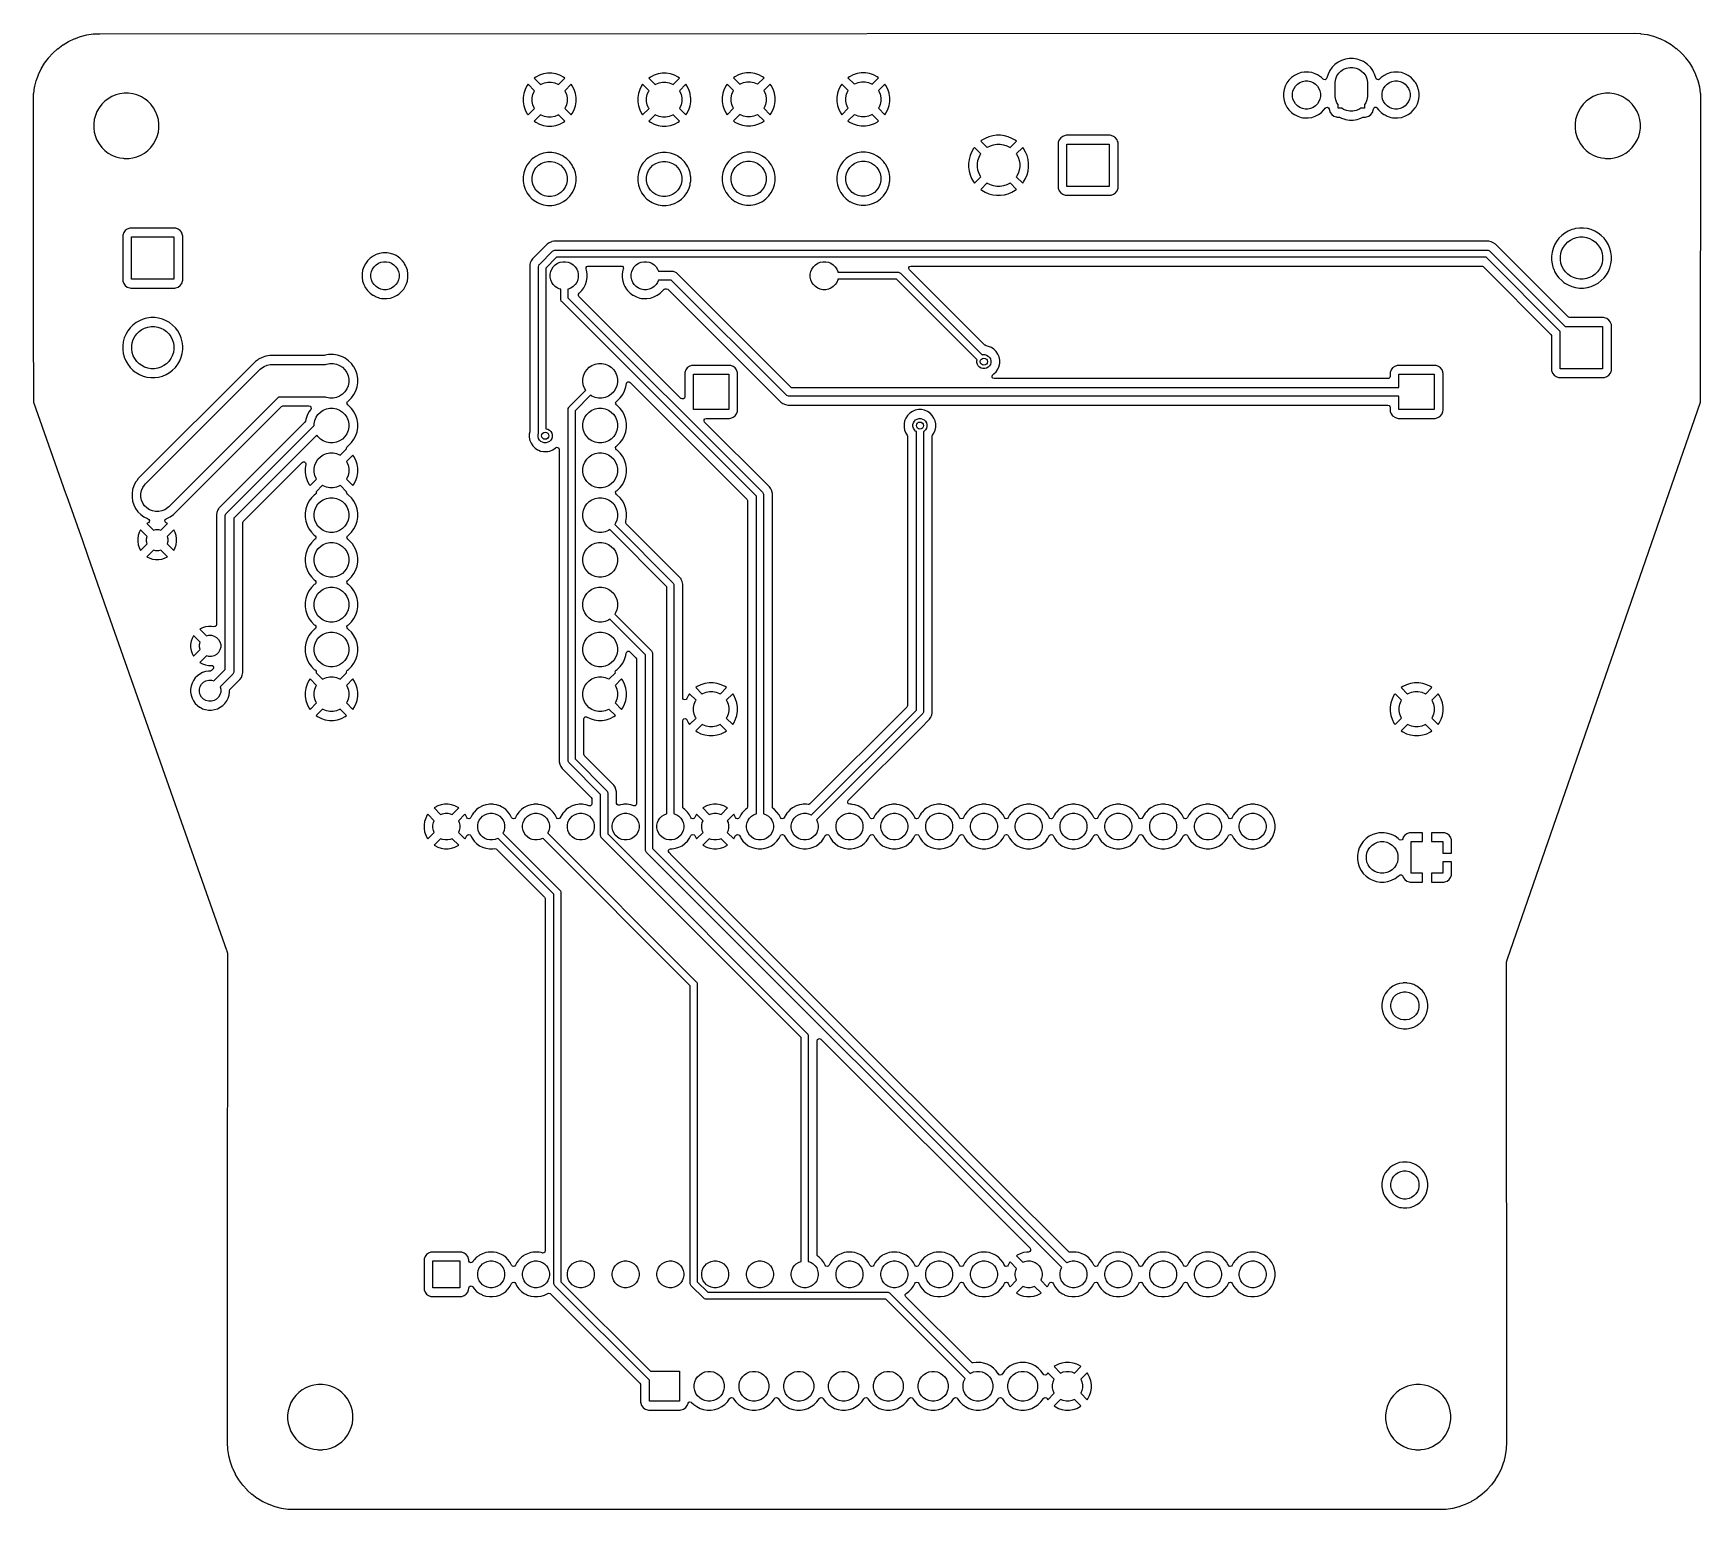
# Model space of a CAD drawing. Extents: x 3.9 to 7.62, y -4.5 to -1.2.
import ezdxf

# ---------------------------------------------------------------- set-up
doc = ezdxf.new("R2010")
doc.units = 0
doc.header["$MEASUREMENT"] = 0
doc.layers.add('BLACK', color=7, linetype='CONTINUOUS')

msp = doc.modelspace()

# ---------------------------------------------------------------- linework, layer by layer
at = {"layer": 'BLACK', "linetype": 'CONTINUOUS'}
for p, q in [((3.9513, -1.2351), (3.9626, -1.2267)), ((3.9626, -1.2267), (3.963, -1.2265)), ((3.963, -1.2265), (3.9751, -1.2192)), ((3.9751, -1.2192), (3.9755, -1.219)), ((3.9755, -1.219), (3.9882, -1.213)), ((3.9882, -1.213), (3.9887, -1.2128)), ((3.9887, -1.2128), (4.0019, -1.208)), ((4.0019, -1.208), (4.0024, -1.2079)), ((4.0024, -1.2079), (4.0161, -1.2045)), ((4.0161, -1.2045), (4.0165, -1.2044)), ((4.0165, -1.2044), (4.0305, -1.2023)), ((4.0305, -1.2023), (4.031, -1.2023)), ((4.031, -1.2023), (4.0452, -1.2016)), ((4.0452, -1.2016), (4.0454, -1.2016)), ((4.0454, -1.2016), (7.4704, -1.2008)), ((7.4704, -1.2008), (7.4706, -1.2008)), ((7.4706, -1.2008), (7.4848, -1.2015)), ((7.4848, -1.2015), (7.4853, -1.2016)), ((7.4853, -1.2016), (7.4992, -1.2037)), ((7.4992, -1.2037), (7.4997, -1.2038)), ((7.4997, -1.2038), (7.5133, -1.2072)), ((7.5133, -1.2072), (7.5138, -1.2073)), ((7.5138, -1.2073), (7.527, -1.2121)), ((7.527, -1.2121), (7.5275, -1.2122)), ((7.5275, -1.2122), (7.5402, -1.2183)), ((7.5402, -1.2183), (7.5406, -1.2185)), ((7.5406, -1.2185), (7.5527, -1.2257)), ((7.5527, -1.2257), (7.5531, -1.226)), ((7.5531, -1.226), (7.5644, -1.2344)), ((3.922, -1.2674), (3.9304, -1.256)), ((3.9304, -1.256), (3.9307, -1.2557)), ((3.9307, -1.2557), (3.9401, -1.2452)), ((3.9401, -1.2452), (3.9405, -1.2449)), ((3.9405, -1.2449), (3.9509, -1.2354)), ((3.9509, -1.2354), (3.9513, -1.2351)), ((6.8096, -1.2653), (6.8024, -1.2704)), ((6.8174, -1.2612), (6.8096, -1.2653)), ((6.8258, -1.2585), (6.8174, -1.2612)), ((6.8346, -1.2571), (6.8258, -1.2585)), ((6.8434, -1.2571), (6.8346, -1.2571)), ((6.8346, -1.2571), (6.8346, -1.2571)), ((6.8521, -1.2585), (6.8434, -1.2571)), ((6.8434, -1.2571), (6.8434, -1.2571)), ((6.8605, -1.2612), (6.8521, -1.2585)), ((6.8659, -1.264), (6.8605, -1.2612)), ((6.8684, -1.2653), (6.8659, -1.264)), ((6.8755, -1.2704), (6.8684, -1.2653)), ((6.8684, -1.2653), (6.8684, -1.2653)), ((6.8684, -1.2653), (6.8684, -1.2653)), ((7.5644, -1.2344), (7.5648, -1.2347)), ((7.5648, -1.2347), (7.5752, -1.2441)), ((7.5752, -1.2441), (7.5756, -1.2445)), ((7.5756, -1.2445), (7.579, -1.2482)), ((7.579, -1.2482), (7.585, -1.2549)), ((7.585, -1.2549), (7.5853, -1.2553)), ((7.5853, -1.2553), (7.5937, -1.2666)), ((3.9033, -1.3067), (3.908, -1.2935)), ((3.908, -1.2935), (3.9082, -1.293)), ((3.9082, -1.293), (3.9083, -1.2927)), ((3.9083, -1.2927), (3.9142, -1.2803)), ((3.9142, -1.2803), (3.9144, -1.2799)), ((3.9144, -1.2799), (3.9217, -1.2678)), ((3.9217, -1.2678), (3.922, -1.2674)), ((5.0183, -1.2984), (5.015, -1.3008)), ((5.015, -1.3008), (5.0293, -1.3151)), ((5.0265, -1.2942), (5.0183, -1.2984)), ((5.0354, -1.2913), (5.0265, -1.2942)), ((5.0446, -1.2899), (5.0354, -1.2913)), ((5.0539, -1.2899), (5.0446, -1.2899)), ((5.063, -1.2913), (5.0539, -1.2899)), ((5.0719, -1.2942), (5.063, -1.2913)), ((5.063, -1.2913), (5.063, -1.2913)), ((5.0691, -1.3151), (5.0834, -1.3008)), ((5.0802, -1.2984), (5.0719, -1.2942)), ((5.0834, -1.3008), (5.0802, -1.2984)), ((5.0834, -1.3008), (5.0834, -1.3008)), ((5.2742, -1.2984), (5.2709, -1.3008)), ((5.2709, -1.3008), (5.2852, -1.3151)), ((5.2824, -1.2942), (5.2742, -1.2984)), ((5.2913, -1.2913), (5.2824, -1.2942)), ((5.3005, -1.2899), (5.2913, -1.2913)), ((5.3098, -1.2899), (5.3005, -1.2899)), ((5.3189, -1.2913), (5.3098, -1.2899)), ((5.3278, -1.2942), (5.3189, -1.2913)), ((5.3189, -1.2913), (5.3189, -1.2913)), ((5.325, -1.3151), (5.3393, -1.3008)), ((5.3361, -1.2984), (5.3278, -1.2942)), ((5.3393, -1.3008), (5.3361, -1.2984)), ((5.3393, -1.3008), (5.3393, -1.3008)), ((5.4627, -1.2979), (5.4595, -1.3003)), ((5.4595, -1.3003), (5.4738, -1.3146)), ((5.471, -1.2937), (5.4627, -1.2979)), ((5.4799, -1.2908), (5.471, -1.2937)), ((5.4891, -1.2894), (5.4799, -1.2908)), ((5.4983, -1.2894), (5.4891, -1.2894)), ((5.5075, -1.2908), (5.4983, -1.2894)), ((5.5164, -1.2937), (5.5075, -1.2908)), ((5.5075, -1.2908), (5.5075, -1.2908)), ((5.5136, -1.3146), (5.5279, -1.3003)), ((5.5247, -1.2979), (5.5164, -1.2937)), ((5.5279, -1.3003), (5.5247, -1.2979)), ((5.5279, -1.3003), (5.5279, -1.3003)), ((5.7187, -1.2979), (5.7154, -1.3003)), ((5.7154, -1.3003), (5.7297, -1.3146)), ((5.7269, -1.2937), (5.7187, -1.2979)), ((5.7358, -1.2908), (5.7269, -1.2937)), ((5.745, -1.2894), (5.7358, -1.2908)), ((5.7543, -1.2894), (5.745, -1.2894)), ((5.7634, -1.2908), (5.7543, -1.2894)), ((5.7723, -1.2937), (5.7634, -1.2908)), ((5.7634, -1.2908), (5.7634, -1.2908)), ((5.7695, -1.3146), (5.7838, -1.3003)), ((5.7806, -1.2979), (5.7723, -1.2937)), ((5.7838, -1.3003), (5.7806, -1.2979)), ((5.7838, -1.3003), (5.7838, -1.3003)), ((6.7056, -1.2995), (6.6999, -1.3052)), ((6.7121, -1.2948), (6.7056, -1.2995)), ((6.7193, -1.2911), (6.7121, -1.2948)), ((6.727, -1.2886), (6.7193, -1.2911)), ((6.734, -1.2875), (6.727, -1.2886)), ((6.7349, -1.2874), (6.734, -1.2875)), ((6.743, -1.2874), (6.7349, -1.2874)), ((6.7441, -1.2876), (6.743, -1.2874)), ((6.751, -1.2886), (6.7441, -1.2876)), ((6.7586, -1.2911), (6.751, -1.2886)), ((6.7632, -1.2935), (6.7586, -1.2911)), ((6.7658, -1.2948), (6.7632, -1.2935)), ((6.7723, -1.2995), (6.7658, -1.2948)), ((6.7658, -1.2948), (6.7658, -1.2948)), ((6.7658, -1.2948), (6.7658, -1.2948)), ((6.7759, -1.3031), (6.7723, -1.2995)), ((6.7842, -1.3004), (6.783, -1.3029)), ((6.787, -1.2917), (6.7842, -1.3001)), ((6.7842, -1.3001), (6.7842, -1.3004)), ((6.791, -1.2838), (6.787, -1.2917)), ((6.7962, -1.2767), (6.791, -1.2838)), ((6.8024, -1.2704), (6.7962, -1.2767)), ((6.7962, -1.2767), (6.7962, -1.2767)), ((6.8024, -1.2704), (6.8024, -1.2704)), ((6.8027, -1.3097), (6.8041, -1.3027)), ((6.8041, -1.3027), (6.8069, -1.2961)), ((6.8069, -1.2961), (6.8108, -1.2901)), ((6.8108, -1.2901), (6.8159, -1.2851)), ((6.8159, -1.2851), (6.8218, -1.2811)), ((6.8218, -1.2811), (6.8284, -1.2784)), ((6.8284, -1.2784), (6.8354, -1.277)), ((6.8354, -1.277), (6.8425, -1.277)), ((6.8425, -1.277), (6.8495, -1.2784)), ((6.8495, -1.2784), (6.8561, -1.2811)), ((6.8561, -1.2811), (6.8621, -1.2851)), ((6.8621, -1.2851), (6.8671, -1.2901)), ((6.8671, -1.2901), (6.8711, -1.2961)), ((6.8711, -1.2961), (6.8738, -1.3027)), ((6.8738, -1.3027), (6.8752, -1.3097)), ((6.8818, -1.2767), (6.8755, -1.2704)), ((6.8755, -1.2704), (6.8755, -1.2704)), ((6.8838, -1.2795), (6.8818, -1.2767)), ((6.8818, -1.2767), (6.8818, -1.2767)), ((6.887, -1.2838), (6.8838, -1.2795)), ((6.8888, -1.2874), (6.887, -1.2838)), ((6.891, -1.2917), (6.8888, -1.2874)), ((6.8937, -1.3001), (6.891, -1.2917)), ((6.891, -1.2917), (6.891, -1.2917)), ((6.891, -1.2917), (6.891, -1.2917)), ((6.8938, -1.3004), (6.8937, -1.3001)), ((6.8947, -1.3026), (6.8938, -1.3004)), ((6.8969, -1.3042), (6.8947, -1.3026)), ((6.9056, -1.2995), (6.902, -1.3031)), ((6.9121, -1.2948), (6.9056, -1.2995)), ((6.9193, -1.2911), (6.9121, -1.2948)), ((6.927, -1.2886), (6.9193, -1.2911)), ((6.934, -1.2875), (6.927, -1.2886)), ((6.9349, -1.2874), (6.934, -1.2875)), ((6.943, -1.2874), (6.9349, -1.2874)), ((6.9441, -1.2876), (6.943, -1.2874)), ((6.951, -1.2886), (6.9441, -1.2876)), ((6.9586, -1.2911), (6.951, -1.2886)), ((6.9632, -1.2935), (6.9586, -1.2911)), ((6.9658, -1.2948), (6.9632, -1.2935)), ((6.9723, -1.2995), (6.9658, -1.2948)), ((6.9658, -1.2948), (6.9658, -1.2948)), ((6.9658, -1.2948), (6.9658, -1.2948)), ((6.978, -1.3052), (6.9723, -1.2995)), ((7.5937, -1.2666), (7.594, -1.267)), ((7.594, -1.267), (7.6006, -1.2781)), ((7.6006, -1.2781), (7.6012, -1.2791)), ((7.6012, -1.2791), (7.6015, -1.2795)), ((7.6015, -1.2795), (7.6075, -1.2922)), ((7.6075, -1.2922), (7.6077, -1.2927)), ((7.6077, -1.2927), (7.6124, -1.3059)), ((3.897, -1.3461), (3.8975, -1.3357)), ((3.8975, -1.3353), (3.8976, -1.3351)), ((3.8975, -1.3357), (3.8975, -1.3353)), ((3.8976, -1.3351), (3.8996, -1.3213)), ((3.8996, -1.3213), (3.8997, -1.3209)), ((3.8997, -1.3209), (3.9002, -1.3189)), ((3.9002, -1.3189), (3.9031, -1.3072)), ((3.9031, -1.3072), (3.9033, -1.3067)), ((4.0809, -1.3383), (4.072, -1.342)), ((4.0901, -1.3359), (4.0809, -1.3383)), ((4.0996, -1.3346), (4.0901, -1.3359)), ((4.1091, -1.3346), (4.0996, -1.3346)), ((4.0996, -1.3346), (4.0996, -1.3346)), ((4.1186, -1.3359), (4.1091, -1.3346)), ((4.1091, -1.3346), (4.1091, -1.3346)), ((4.1278, -1.3383), (4.1186, -1.3359)), ((4.1366, -1.342), (4.1278, -1.3383)), ((4.9916, -1.3351), (4.9902, -1.3443)), ((4.9945, -1.3262), (4.9916, -1.3351)), ((4.9987, -1.318), (4.9945, -1.3262)), ((5.0011, -1.3147), (4.9987, -1.318)), ((5.0154, -1.329), (5.0011, -1.3147)), ((5.01, -1.3451), (5.0115, -1.3375)), ((5.0115, -1.3375), (5.0145, -1.3304)), ((5.0145, -1.3304), (5.0154, -1.329)), ((5.0293, -1.3151), (5.0307, -1.3142)), ((5.0307, -1.3142), (5.0378, -1.3112)), ((5.0378, -1.3112), (5.0454, -1.3097)), ((5.0454, -1.3097), (5.0531, -1.3097)), ((5.0531, -1.3097), (5.0606, -1.3112)), ((5.0606, -1.3112), (5.0678, -1.3142)), ((5.0678, -1.3142), (5.0691, -1.3151)), ((5.0973, -1.3147), (5.083, -1.329)), ((5.083, -1.329), (5.0839, -1.3304)), ((5.0839, -1.3304), (5.0869, -1.3375)), ((5.0869, -1.3375), (5.0884, -1.3451)), ((5.0997, -1.318), (5.0973, -1.3147)), ((5.0973, -1.3147), (5.0973, -1.3147)), ((5.1039, -1.3262), (5.0997, -1.318)), ((5.1068, -1.3351), (5.1039, -1.3262)), ((5.1083, -1.3443), (5.1068, -1.3351)), ((5.2475, -1.3351), (5.2461, -1.3443)), ((5.2504, -1.3262), (5.2475, -1.3351)), ((5.2546, -1.318), (5.2504, -1.3262)), ((5.257, -1.3147), (5.2546, -1.318)), ((5.2713, -1.329), (5.257, -1.3147)), ((5.2659, -1.3451), (5.2674, -1.3375)), ((5.2674, -1.3375), (5.2704, -1.3304)), ((5.2704, -1.3304), (5.2713, -1.329)), ((5.2852, -1.3151), (5.2866, -1.3142)), ((5.2866, -1.3142), (5.2937, -1.3112)), ((5.2937, -1.3112), (5.3013, -1.3097)), ((5.3013, -1.3097), (5.309, -1.3097)), ((5.309, -1.3097), (5.3165, -1.3112)), ((5.3165, -1.3112), (5.3237, -1.3142)), ((5.3237, -1.3142), (5.325, -1.3151)), ((5.3533, -1.3147), (5.3389, -1.329)), ((5.3389, -1.329), (5.3398, -1.3304)), ((5.3398, -1.3304), (5.3428, -1.3375)), ((5.3428, -1.3375), (5.3443, -1.3451)), ((5.3556, -1.318), (5.3533, -1.3147)), ((5.3533, -1.3147), (5.3533, -1.3147)), ((5.3598, -1.3262), (5.3556, -1.318)), ((5.3627, -1.3351), (5.3598, -1.3262)), ((5.3641, -1.3438), (5.3627, -1.3351)), ((5.4361, -1.3346), (5.4346, -1.3438)), ((5.439, -1.3258), (5.4361, -1.3346)), ((5.4432, -1.3175), (5.439, -1.3258)), ((5.4456, -1.3142), (5.4432, -1.3175)), ((5.4599, -1.3285), (5.4456, -1.3142)), ((5.4545, -1.3446), (5.456, -1.337)), ((5.456, -1.337), (5.459, -1.3299)), ((5.459, -1.3299), (5.4599, -1.3285)), ((5.4738, -1.3146), (5.4751, -1.3137)), ((5.4751, -1.3137), (5.4823, -1.3108)), ((5.4823, -1.3108), (5.4898, -1.3092)), ((5.4898, -1.3092), (5.4976, -1.3092)), ((5.4976, -1.3092), (5.5051, -1.3108)), ((5.5051, -1.3108), (5.5123, -1.3137)), ((5.5123, -1.3137), (5.5136, -1.3146)), ((5.5418, -1.3142), (5.5275, -1.3285)), ((5.5275, -1.3285), (5.5284, -1.3299)), ((5.5284, -1.3299), (5.5314, -1.337)), ((5.5314, -1.337), (5.5329, -1.3446)), ((5.5442, -1.3175), (5.5418, -1.3142)), ((5.5418, -1.3142), (5.5418, -1.3142)), ((5.5484, -1.3258), (5.5442, -1.3175)), ((5.5513, -1.3346), (5.5484, -1.3258)), ((5.5528, -1.3438), (5.5513, -1.3346)), ((5.692, -1.3346), (5.6906, -1.3438)), ((5.6949, -1.3258), (5.692, -1.3346)), ((5.6991, -1.3175), (5.6949, -1.3258)), ((5.7015, -1.3142), (5.6991, -1.3175)), ((5.7158, -1.3285), (5.7015, -1.3142)), ((5.7104, -1.3446), (5.7119, -1.337)), ((5.7119, -1.337), (5.7149, -1.3299)), ((5.7149, -1.3299), (5.7158, -1.3285)), ((5.7297, -1.3146), (5.731, -1.3137)), ((5.731, -1.3137), (5.7382, -1.3108)), ((5.7382, -1.3108), (5.7457, -1.3092)), ((5.7457, -1.3092), (5.7535, -1.3092)), ((5.7535, -1.3092), (5.761, -1.3108)), ((5.761, -1.3108), (5.7682, -1.3137)), ((5.7682, -1.3137), (5.7695, -1.3146)), ((5.7977, -1.3142), (5.7834, -1.3285)), ((5.7834, -1.3285), (5.7843, -1.3299)), ((5.7843, -1.3299), (5.7873, -1.337)), ((5.7873, -1.337), (5.7888, -1.3446)), ((5.8001, -1.3175), (5.7977, -1.3142)), ((5.7977, -1.3142), (5.7977, -1.3142)), ((5.8043, -1.3258), (5.8001, -1.3175)), ((5.8072, -1.3346), (5.8043, -1.3258)), ((5.8073, -1.3351), (5.8072, -1.3346)), ((5.8072, -1.3346), (5.8072, -1.3346)), ((5.8087, -1.3438), (5.8073, -1.3351)), ((5.8073, -1.3351), (5.8073, -1.3351)), ((6.689, -1.3266), (6.6878, -1.3346)), ((6.6878, -1.3346), (6.6878, -1.3426)), ((6.6915, -1.3189), (6.689, -1.3266)), ((6.6952, -1.3117), (6.6915, -1.3189)), ((6.6999, -1.3052), (6.6952, -1.3117)), ((6.7076, -1.3355), (6.7088, -1.3294)), ((6.7076, -1.3417), (6.7076, -1.3355)), ((6.7088, -1.3294), (6.7112, -1.3237)), ((6.7112, -1.3237), (6.7146, -1.3186)), ((6.7146, -1.3186), (6.719, -1.3142)), ((6.719, -1.3142), (6.7241, -1.3108)), ((6.7241, -1.3108), (6.7298, -1.3084)), ((6.7298, -1.3084), (6.7359, -1.3072)), ((6.7359, -1.3072), (6.7421, -1.3072)), ((6.7421, -1.3072), (6.7481, -1.3084)), ((6.7481, -1.3084), (6.7538, -1.3108)), ((6.7538, -1.3108), (6.759, -1.3142)), ((6.759, -1.3142), (6.7633, -1.3186)), ((6.7633, -1.3186), (6.7668, -1.3237)), ((6.7668, -1.3237), (6.7691, -1.3294)), ((6.7691, -1.3294), (6.7703, -1.3355)), ((6.7703, -1.3355), (6.7703, -1.3417)), ((6.7779, -1.3043), (6.7759, -1.3031)), ((6.7807, -1.3044), (6.7779, -1.3043)), ((6.783, -1.3029), (6.7807, -1.3044)), ((6.8026, -1.3133), (6.8027, -1.3097)), ((6.8026, -1.3386), (6.8026, -1.3133)), ((6.8027, -1.3422), (6.8026, -1.3386)), ((6.8752, -1.3097), (6.8754, -1.3133)), ((6.8754, -1.3386), (6.8752, -1.3422)), ((6.8754, -1.3133), (6.8754, -1.3386)), ((6.8996, -1.3044), (6.8969, -1.3042)), ((6.902, -1.3031), (6.8996, -1.3044)), ((6.9076, -1.3355), (6.9088, -1.3294)), ((6.9076, -1.3417), (6.9076, -1.3355)), ((6.9088, -1.3294), (6.9112, -1.3237)), ((6.9112, -1.3237), (6.9146, -1.3186)), ((6.9146, -1.3186), (6.919, -1.3142)), ((6.919, -1.3142), (6.9241, -1.3108)), ((6.9241, -1.3108), (6.9298, -1.3084)), ((6.9298, -1.3084), (6.9359, -1.3072)), ((6.9359, -1.3072), (6.9421, -1.3072)), ((6.9421, -1.3072), (6.9481, -1.3084)), ((6.9481, -1.3084), (6.9538, -1.3108)), ((6.9538, -1.3108), (6.959, -1.3142)), ((6.959, -1.3142), (6.9633, -1.3186)), ((6.9633, -1.3186), (6.9668, -1.3237)), ((6.9668, -1.3237), (6.9691, -1.3294)), ((6.9691, -1.3294), (6.9703, -1.3355)), ((6.9703, -1.3355), (6.9703, -1.3417)), ((6.9807, -1.3088), (6.978, -1.3052)), ((6.9828, -1.3117), (6.9807, -1.3088)), ((6.9851, -1.3163), (6.9828, -1.3117)), ((6.9864, -1.3189), (6.9851, -1.3163)), ((6.9886, -1.3258), (6.9864, -1.3189)), ((6.9889, -1.3266), (6.9886, -1.3258)), ((6.9902, -1.3346), (6.9889, -1.3266)), ((6.9902, -1.3426), (6.9902, -1.3346)), ((7.3879, -1.3383), (7.3791, -1.342)), ((7.3972, -1.3359), (7.3879, -1.3383)), ((7.4066, -1.3346), (7.3972, -1.3359)), ((7.4162, -1.3346), (7.4066, -1.3346)), ((7.4066, -1.3346), (7.4066, -1.3346)), ((7.4257, -1.3359), (7.4162, -1.3346)), ((7.4162, -1.3346), (7.4162, -1.3346)), ((7.4349, -1.3383), (7.4257, -1.3359)), ((7.4437, -1.342), (7.4349, -1.3383)), ((7.6124, -1.3059), (7.6125, -1.3064)), ((7.6125, -1.3064), (7.616, -1.3201)), ((7.616, -1.3201), (7.6161, -1.3205)), ((7.6161, -1.3205), (7.6181, -1.3345)), ((7.6181, -1.3345), (7.6182, -1.3349)), ((7.6182, -1.3349), (7.6184, -1.3406)), ((3.8968, -1.3499), (3.897, -1.3461)), ((3.8968, -1.3502), (3.8968, -1.3499)), ((3.8969, -1.4026), (3.8968, -1.3502)), ((4.0388, -1.3752), (4.0352, -1.384)), ((4.0436, -1.3669), (4.0388, -1.3752)), ((4.0388, -1.3752), (4.0388, -1.3752)), ((4.0494, -1.3593), (4.0436, -1.3669)), ((4.0562, -1.3526), (4.0494, -1.3593)), ((4.0494, -1.3593), (4.0494, -1.3593)), ((4.0638, -1.3468), (4.0562, -1.3526)), ((4.0562, -1.3526), (4.0562, -1.3526)), ((4.072, -1.342), (4.0638, -1.3468)), ((4.072, -1.342), (4.072, -1.342)), ((4.1381, -1.3429), (4.1366, -1.342)), ((4.1366, -1.342), (4.1366, -1.342)), ((4.1406, -1.3443), (4.1381, -1.3429)), ((4.1449, -1.3468), (4.1406, -1.3443)), ((4.1464, -1.348), (4.1449, -1.3468)), ((4.1449, -1.3468), (4.1449, -1.3468)), ((4.1449, -1.3468), (4.1449, -1.3468)), ((4.1525, -1.3526), (4.1464, -1.348)), ((4.1592, -1.3593), (4.1525, -1.3526)), ((4.1525, -1.3526), (4.1525, -1.3526)), ((4.161, -1.3617), (4.1592, -1.3593)), ((4.1592, -1.3593), (4.1592, -1.3593)), ((4.165, -1.3669), (4.161, -1.3617)), ((4.1698, -1.3752), (4.165, -1.3669)), ((4.1735, -1.384), (4.1698, -1.3752)), ((4.9902, -1.3443), (4.9902, -1.3536)), ((4.9902, -1.3536), (4.9916, -1.3627)), ((4.9916, -1.3627), (4.9945, -1.3716)), ((4.9945, -1.3716), (4.9987, -1.3799)), ((5.0011, -1.3831), (5.0154, -1.3688)), ((5.01, -1.3528), (5.01, -1.3451)), ((5.0115, -1.3603), (5.01, -1.3528)), ((5.0145, -1.3675), (5.0115, -1.3603)), ((5.0154, -1.3688), (5.0145, -1.3675)), ((5.0839, -1.3675), (5.083, -1.3688)), ((5.083, -1.3688), (5.0973, -1.3831)), ((5.0869, -1.3603), (5.0839, -1.3675)), ((5.0884, -1.3528), (5.0869, -1.3603)), ((5.0884, -1.3451), (5.0884, -1.3528)), ((5.0997, -1.3799), (5.1039, -1.3716)), ((5.1039, -1.3716), (5.1068, -1.3627)), ((5.1068, -1.3627), (5.1083, -1.3536)), ((5.1083, -1.3536), (5.1083, -1.3443)), ((5.2461, -1.3443), (5.2461, -1.3536)), ((5.2461, -1.3536), (5.2475, -1.3627)), ((5.2475, -1.3627), (5.2504, -1.3716)), ((5.2504, -1.3716), (5.2546, -1.3799)), ((5.257, -1.3831), (5.2713, -1.3688)), ((5.2659, -1.3528), (5.2659, -1.3451)), ((5.2674, -1.3603), (5.2659, -1.3528)), ((5.2704, -1.3675), (5.2674, -1.3603)), ((5.2713, -1.3688), (5.2704, -1.3675)), ((5.3398, -1.3675), (5.3389, -1.3688)), ((5.3389, -1.3688), (5.3533, -1.3831)), ((5.3428, -1.3603), (5.3398, -1.3675)), ((5.3443, -1.3528), (5.3428, -1.3603)), ((5.3443, -1.3451), (5.3443, -1.3528)), ((5.3556, -1.3799), (5.3598, -1.3716)), ((5.3598, -1.3716), (5.3627, -1.3627)), ((5.3627, -1.3627), (5.3642, -1.3536)), ((5.3642, -1.3443), (5.3641, -1.3438)), ((5.3642, -1.3536), (5.3642, -1.3443)), ((5.3642, -1.3443), (5.3642, -1.3443)), ((5.4346, -1.3438), (5.4346, -1.3531)), ((5.4346, -1.3531), (5.4361, -1.3623)), ((5.4361, -1.3623), (5.439, -1.3711)), ((5.439, -1.3711), (5.4432, -1.3794)), ((5.4456, -1.3826), (5.4599, -1.3683)), ((5.4545, -1.3523), (5.4545, -1.3446)), ((5.456, -1.3599), (5.4545, -1.3523)), ((5.459, -1.367), (5.456, -1.3599)), ((5.4599, -1.3683), (5.459, -1.367)), ((5.5284, -1.367), (5.5275, -1.3683)), ((5.5275, -1.3683), (5.5418, -1.3826)), ((5.5314, -1.3599), (5.5284, -1.367)), ((5.5329, -1.3523), (5.5314, -1.3599)), ((5.5329, -1.3446), (5.5329, -1.3523)), ((5.5442, -1.3794), (5.5484, -1.3711)), ((5.5484, -1.3711), (5.5513, -1.3623)), ((5.5513, -1.3623), (5.5528, -1.3531)), ((5.5528, -1.3531), (5.5528, -1.3438)), ((5.6906, -1.3438), (5.6906, -1.3531)), ((5.6906, -1.3531), (5.692, -1.3623)), ((5.692, -1.3623), (5.6949, -1.3711)), ((5.6949, -1.3711), (5.6991, -1.3794)), ((5.7015, -1.3826), (5.7158, -1.3683)), ((5.7104, -1.3523), (5.7104, -1.3446)), ((5.7119, -1.3599), (5.7104, -1.3523)), ((5.7149, -1.367), (5.7119, -1.3599)), ((5.7158, -1.3683), (5.7149, -1.367)), ((5.7843, -1.367), (5.7834, -1.3683)), ((5.7834, -1.3683), (5.7977, -1.3826)), ((5.7873, -1.3599), (5.7843, -1.367)), ((5.7888, -1.3523), (5.7873, -1.3599)), ((5.7888, -1.3446), (5.7888, -1.3523)), ((5.8001, -1.3794), (5.8043, -1.3711)), ((5.8043, -1.3711), (5.8072, -1.3623)), ((5.8072, -1.3623), (5.8087, -1.3531)), ((5.8087, -1.3531), (5.8087, -1.3438)), ((6.6878, -1.3426), (6.689, -1.3506)), ((6.689, -1.3506), (6.6915, -1.3582)), ((6.6915, -1.3582), (6.6952, -1.3654)), ((6.6952, -1.3654), (6.6999, -1.3719)), ((6.6999, -1.3719), (6.7056, -1.3776)), ((6.7088, -1.3477), (6.7076, -1.3417)), ((6.7112, -1.3534), (6.7088, -1.3477)), ((6.7146, -1.3586), (6.7112, -1.3534)), ((6.719, -1.3629), (6.7146, -1.3586)), ((6.7241, -1.3664), (6.719, -1.3629)), ((6.7298, -1.3687), (6.7241, -1.3664)), ((6.7359, -1.3699), (6.7298, -1.3687)), ((6.7421, -1.3699), (6.7359, -1.3699)), ((6.7481, -1.3687), (6.7421, -1.3699)), ((6.7538, -1.3664), (6.7481, -1.3687)), ((6.759, -1.3629), (6.7538, -1.3664)), ((6.7633, -1.3586), (6.759, -1.3629)), ((6.7668, -1.3534), (6.7633, -1.3586)), ((6.7691, -1.3477), (6.7668, -1.3534)), ((6.7703, -1.3417), (6.7691, -1.3477)), ((6.7723, -1.3776), (6.778, -1.3719)), ((6.778, -1.3719), (6.781, -1.3679)), ((6.781, -1.3679), (6.7831, -1.3662)), ((6.7831, -1.3662), (6.7859, -1.366)), ((6.7859, -1.366), (6.7883, -1.3673)), ((6.7883, -1.3673), (6.7897, -1.3697)), ((6.7897, -1.3697), (6.7898, -1.3702)), ((6.7898, -1.3702), (6.79, -1.3723)), ((6.79, -1.3723), (6.792, -1.3777)), ((6.8041, -1.3492), (6.8027, -1.3422)), ((6.8069, -1.3557), (6.8041, -1.3492)), ((6.8094, -1.3596), (6.8069, -1.3557)), ((6.8094, -1.3681), (6.8094, -1.3596)), ((6.8179, -1.3681), (6.8094, -1.3681)), ((6.8218, -1.3707), (6.8179, -1.3681)), ((6.8284, -1.3734), (6.8218, -1.3707)), ((6.8354, -1.3748), (6.8284, -1.3734)), ((6.8425, -1.3748), (6.8354, -1.3748)), ((6.8495, -1.3734), (6.8425, -1.3748)), ((6.8561, -1.3707), (6.8495, -1.3734)), ((6.86, -1.3681), (6.8561, -1.3707)), ((6.8685, -1.3681), (6.86, -1.3681)), ((6.8711, -1.3557), (6.8685, -1.3596)), ((6.8685, -1.3596), (6.8685, -1.3681)), ((6.8738, -1.3492), (6.8711, -1.3557)), ((6.8752, -1.3422), (6.8738, -1.3492)), ((6.886, -1.3777), (6.888, -1.3723)), ((6.888, -1.3716), (6.8882, -1.3702)), ((6.888, -1.3723), (6.888, -1.3716)), ((6.8882, -1.3702), (6.8892, -1.3677)), ((6.8892, -1.3677), (6.8915, -1.3661)), ((6.8915, -1.3661), (6.8942, -1.366)), ((6.8942, -1.366), (6.8966, -1.3674)), ((6.8966, -1.3674), (6.897, -1.3679)), ((6.897, -1.3679), (6.8999, -1.3719)), ((6.8999, -1.3719), (6.9056, -1.3776)), ((6.9088, -1.3477), (6.9076, -1.3417)), ((6.9112, -1.3534), (6.9088, -1.3477)), ((6.9146, -1.3586), (6.9112, -1.3534)), ((6.919, -1.3629), (6.9146, -1.3586)), ((6.9241, -1.3664), (6.919, -1.3629)), ((6.9298, -1.3687), (6.9241, -1.3664)), ((6.9359, -1.3699), (6.9298, -1.3687)), ((6.9421, -1.3699), (6.9359, -1.3699)), ((6.9481, -1.3687), (6.9421, -1.3699)), ((6.9538, -1.3664), (6.9481, -1.3687)), ((6.959, -1.3629), (6.9538, -1.3664)), ((6.9633, -1.3586), (6.959, -1.3629)), ((6.9668, -1.3534), (6.9633, -1.3586)), ((6.9691, -1.3477), (6.9668, -1.3534)), ((6.9703, -1.3417), (6.9691, -1.3477)), ((6.9723, -1.3776), (6.978, -1.3719)), ((6.978, -1.3719), (6.9817, -1.3669)), ((6.978, -1.3719), (6.978, -1.3719)), ((6.978, -1.3719), (6.978, -1.3719)), ((6.9817, -1.3669), (6.9828, -1.3654)), ((6.9828, -1.3654), (6.9864, -1.3582)), ((6.9864, -1.3582), (6.9889, -1.3506)), ((6.9889, -1.3506), (6.9902, -1.3426)), ((7.3459, -1.3752), (7.3423, -1.384)), ((7.3507, -1.3669), (7.3459, -1.3752)), ((7.3459, -1.3752), (7.3459, -1.3752)), ((7.3565, -1.3593), (7.3507, -1.3669)), ((7.3633, -1.3526), (7.3565, -1.3593)), ((7.3565, -1.3593), (7.3565, -1.3593)), ((7.3709, -1.3468), (7.3633, -1.3526)), ((7.3633, -1.3526), (7.3633, -1.3526)), ((7.3791, -1.342), (7.3709, -1.3468)), ((7.3791, -1.342), (7.3791, -1.342)), ((7.4452, -1.3429), (7.4437, -1.342)), ((7.4437, -1.342), (7.4437, -1.342)), ((7.452, -1.3468), (7.4452, -1.3429)), ((7.4596, -1.3526), (7.452, -1.3468)), ((7.452, -1.3468), (7.452, -1.3468)), ((7.452, -1.3468), (7.452, -1.3468)), ((7.4663, -1.3593), (7.4596, -1.3526)), ((7.4596, -1.3526), (7.4596, -1.3526)), ((7.4681, -1.3617), (7.4663, -1.3593)), ((7.4663, -1.3593), (7.4663, -1.3593)), ((7.4721, -1.3669), (7.4681, -1.3617)), ((7.4769, -1.3752), (7.4721, -1.3669)), ((7.4806, -1.384), (7.4769, -1.3752)), ((7.6189, -1.3494), (7.6181, -2.0234)), ((7.6184, -1.3406), (7.6188, -1.3475)), ((7.6188, -1.3475), (7.6189, -1.3492)), ((7.6189, -1.3492), (7.6189, -1.3494)), ((3.8969, -1.4027), (3.8969, -1.4026)), ((3.8969, -1.4286), (3.8969, -1.4027)), ((4.0327, -1.3932), (4.0315, -1.4027)), ((4.0315, -1.4027), (4.0315, -1.4123)), ((4.0315, -1.4123), (4.0327, -1.4217)), ((4.0352, -1.384), (4.0327, -1.3932)), ((4.1759, -1.3932), (4.1735, -1.384)), ((4.1772, -1.4027), (4.1759, -1.3932)), ((4.1759, -1.4217), (4.1772, -1.4123)), ((4.1772, -1.4123), (4.1772, -1.4027)), ((4.9987, -1.3799), (5.0011, -1.3831)), ((5.0011, -1.3831), (5.0011, -1.3831)), ((5.0293, -1.3827), (5.015, -1.3971)), ((5.015, -1.3971), (5.0183, -1.3994)), ((5.0183, -1.3994), (5.0265, -1.4036)), ((5.0265, -1.4036), (5.0354, -1.4065)), ((5.0307, -1.3836), (5.0293, -1.3827)), ((5.0378, -1.3866), (5.0307, -1.3836)), ((5.0354, -1.4065), (5.0354, -1.4065)), ((5.0354, -1.4065), (5.0446, -1.408)), ((5.0454, -1.3881), (5.0378, -1.3866)), ((5.0446, -1.408), (5.0539, -1.408)), ((5.0531, -1.3881), (5.0454, -1.3881)), ((5.0606, -1.3866), (5.0531, -1.3881)), ((5.0539, -1.408), (5.063, -1.4065)), ((5.0678, -1.3836), (5.0606, -1.3866)), ((5.063, -1.4065), (5.0719, -1.4036)), ((5.0691, -1.3827), (5.0678, -1.3836)), ((5.0834, -1.3971), (5.0691, -1.3827)), ((5.0719, -1.4036), (5.0802, -1.3994)), ((5.0802, -1.3994), (5.0834, -1.3971)), ((5.0802, -1.3994), (5.0802, -1.3994)), ((5.0834, -1.3971), (5.0834, -1.3971)), ((5.0973, -1.3831), (5.0997, -1.3799)), ((5.0973, -1.3831), (5.0973, -1.3831)), ((5.0997, -1.3799), (5.0997, -1.3799)), ((5.2546, -1.3799), (5.257, -1.3831)), ((5.257, -1.3831), (5.257, -1.3831)), ((5.2852, -1.3827), (5.2709, -1.3971)), ((5.2709, -1.3971), (5.2742, -1.3994)), ((5.2742, -1.3994), (5.2824, -1.4036)), ((5.2824, -1.4036), (5.2913, -1.4065)), ((5.2866, -1.3836), (5.2852, -1.3827)), ((5.2937, -1.3866), (5.2866, -1.3836)), ((5.2913, -1.4065), (5.2913, -1.4065)), ((5.2913, -1.4065), (5.3005, -1.408)), ((5.3013, -1.3881), (5.2937, -1.3866)), ((5.3005, -1.408), (5.3098, -1.408)), ((5.309, -1.3881), (5.3013, -1.3881)), ((5.3165, -1.3866), (5.309, -1.3881)), ((5.3098, -1.408), (5.3189, -1.4065)), ((5.3237, -1.3836), (5.3165, -1.3866)), ((5.3189, -1.4065), (5.3278, -1.4036)), ((5.325, -1.3827), (5.3237, -1.3836)), ((5.3393, -1.3971), (5.325, -1.3827)), ((5.3278, -1.4036), (5.3361, -1.3994)), ((5.3361, -1.3994), (5.3393, -1.3971)), ((5.3361, -1.3994), (5.3361, -1.3994)), ((5.3393, -1.3971), (5.3393, -1.3971)), ((5.3533, -1.3831), (5.3556, -1.3799)), ((5.3533, -1.3831), (5.3533, -1.3831)), ((5.3556, -1.3799), (5.3556, -1.3799)), ((5.4432, -1.3794), (5.4456, -1.3826)), ((5.4456, -1.3826), (5.4456, -1.3826)), ((5.4738, -1.3822), (5.4595, -1.3966)), ((5.4595, -1.3966), (5.4627, -1.3989)), ((5.4627, -1.3989), (5.471, -1.4032)), ((5.471, -1.4032), (5.4799, -1.406)), ((5.4751, -1.3831), (5.4738, -1.3822)), ((5.4823, -1.3861), (5.4751, -1.3831)), ((5.4799, -1.406), (5.4799, -1.406)), ((5.4799, -1.406), (5.4891, -1.4075)), ((5.4898, -1.3876), (5.4823, -1.3861)), ((5.4891, -1.4075), (5.4983, -1.4075)), ((5.4976, -1.3876), (5.4898, -1.3876)), ((5.5051, -1.3861), (5.4976, -1.3876)), ((5.4983, -1.4075), (5.5075, -1.406)), ((5.5123, -1.3831), (5.5051, -1.3861)), ((5.5075, -1.406), (5.5164, -1.4032)), ((5.5136, -1.3822), (5.5123, -1.3831)), ((5.5279, -1.3966), (5.5136, -1.3822)), ((5.5164, -1.4032), (5.5247, -1.3989)), ((5.5247, -1.3989), (5.5279, -1.3966)), ((5.5247, -1.3989), (5.5247, -1.3989)), ((5.5279, -1.3966), (5.5279, -1.3966)), ((5.5418, -1.3826), (5.5442, -1.3794)), ((5.5418, -1.3826), (5.5418, -1.3826)), ((5.5442, -1.3794), (5.5442, -1.3794)), ((5.6991, -1.3794), (5.7015, -1.3826)), ((5.7015, -1.3826), (5.7015, -1.3826)), ((5.7297, -1.3822), (5.7154, -1.3966)), ((5.7154, -1.3966), (5.7187, -1.3989)), ((5.7187, -1.3989), (5.7269, -1.4032)), ((5.7269, -1.4032), (5.7358, -1.406)), ((5.731, -1.3831), (5.7297, -1.3822)), ((5.7382, -1.3861), (5.731, -1.3831)), ((5.7358, -1.406), (5.7358, -1.406)), ((5.7358, -1.406), (5.745, -1.4075)), ((5.7457, -1.3876), (5.7382, -1.3861)), ((5.745, -1.4075), (5.7543, -1.4075)), ((5.7535, -1.3876), (5.7457, -1.3876)), ((5.761, -1.3861), (5.7535, -1.3876)), ((5.7543, -1.4075), (5.7634, -1.406)), ((5.7682, -1.3831), (5.761, -1.3861)), ((5.7634, -1.406), (5.7723, -1.4032)), ((5.7695, -1.3822), (5.7682, -1.3831)), ((5.7838, -1.3966), (5.7695, -1.3822)), ((5.7723, -1.4032), (5.7732, -1.4027)), ((5.7732, -1.4027), (5.7806, -1.3989)), ((5.7806, -1.3989), (5.781, -1.3986)), ((5.7806, -1.3989), (5.7806, -1.3989)), ((5.781, -1.3986), (5.7838, -1.3966)), ((5.781, -1.3986), (5.781, -1.3986)), ((5.7838, -1.3966), (5.7838, -1.3966)), ((5.7977, -1.3826), (5.8001, -1.3794)), ((5.7977, -1.3826), (5.7977, -1.3826)), ((5.8001, -1.3794), (5.8001, -1.3794)), ((6.7056, -1.3776), (6.7117, -1.3821)), ((6.7117, -1.3821), (6.7121, -1.3824)), ((6.7121, -1.3824), (6.7167, -1.3847)), ((6.7167, -1.3847), (6.7193, -1.386)), ((6.7193, -1.386), (6.7193, -1.386)), ((6.7193, -1.386), (6.7193, -1.386)), ((6.7193, -1.386), (6.7234, -1.3874)), ((6.7234, -1.3874), (6.727, -1.3885)), ((6.727, -1.3885), (6.731, -1.3892)), ((6.731, -1.3892), (6.7349, -1.3898)), ((6.7349, -1.3898), (6.7349, -1.3898)), ((6.7349, -1.3898), (6.743, -1.3898)), ((6.743, -1.3898), (6.751, -1.3885)), ((6.743, -1.3898), (6.743, -1.3898)), ((6.751, -1.3885), (6.7586, -1.386)), ((6.7586, -1.386), (6.7658, -1.3824)), ((6.7658, -1.3824), (6.7695, -1.3797)), ((6.7695, -1.3797), (6.7723, -1.3776)), ((6.7723, -1.3776), (6.7723, -1.3776)), ((6.7723, -1.3776), (6.7723, -1.3776)), ((6.792, -1.3777), (6.792, -1.3777)), ((6.792, -1.3777), (6.7954, -1.3822)), ((6.7954, -1.3822), (6.7954, -1.3822)), ((6.7954, -1.3822), (6.7999, -1.3856)), ((6.7999, -1.3856), (6.7999, -1.3856)), ((6.7999, -1.3856), (6.8052, -1.3876)), ((6.8052, -1.3876), (6.8062, -1.3877)), ((6.8062, -1.3877), (6.8076, -1.3878)), ((6.8076, -1.3878), (6.8108, -1.3878)), ((6.8108, -1.3878), (6.813, -1.3883)), ((6.813, -1.3883), (6.8174, -1.3906)), ((6.8174, -1.3906), (6.8242, -1.3928)), ((6.8242, -1.3928), (6.8258, -1.3933)), ((6.8258, -1.3933), (6.8346, -1.3947)), ((6.8346, -1.3947), (6.8346, -1.3947)), ((6.8346, -1.3947), (6.8434, -1.3947)), ((6.8434, -1.3947), (6.8521, -1.3933)), ((6.8521, -1.3933), (6.8524, -1.3932)), ((6.8524, -1.3932), (6.8605, -1.3906)), ((6.8605, -1.3906), (6.8649, -1.3883)), ((6.8649, -1.3883), (6.8671, -1.3878)), ((6.8671, -1.3878), (6.8704, -1.3878)), ((6.8704, -1.3878), (6.8727, -1.3876)), ((6.8704, -1.3878), (6.8704, -1.3878)), ((6.8727, -1.3876), (6.878, -1.3856)), ((6.878, -1.3856), (6.8826, -1.3822)), ((6.8826, -1.3822), (6.886, -1.3777)), ((6.9056, -1.3776), (6.9117, -1.3821)), ((6.9117, -1.3821), (6.9121, -1.3824)), ((6.9121, -1.3824), (6.9167, -1.3847)), ((6.9167, -1.3847), (6.9193, -1.386)), ((6.9193, -1.386), (6.9193, -1.386)), ((6.9193, -1.386), (6.9193, -1.386)), ((6.9193, -1.386), (6.9234, -1.3874)), ((6.9234, -1.3874), (6.927, -1.3885)), ((6.927, -1.3885), (6.931, -1.3892)), ((6.931, -1.3892), (6.9349, -1.3898)), ((6.9349, -1.3898), (6.9349, -1.3898)), ((6.9349, -1.3898), (6.943, -1.3898)), ((6.943, -1.3898), (6.951, -1.3885)), ((6.943, -1.3898), (6.943, -1.3898)), ((6.951, -1.3885), (6.9586, -1.386)), ((6.9586, -1.386), (6.9658, -1.3824)), ((6.9658, -1.3824), (6.9695, -1.3797)), ((6.9695, -1.3797), (6.9723, -1.3776)), ((6.9723, -1.3776), (6.9723, -1.3776)), ((6.9723, -1.3776), (6.9723, -1.3776)), ((7.3398, -1.3932), (7.3386, -1.4027)), ((7.3386, -1.4027), (7.3386, -1.4123)), ((7.3386, -1.4123), (7.3398, -1.4217)), ((7.3423, -1.384), (7.3398, -1.3932)), ((7.483, -1.3932), (7.4806, -1.384)), ((7.4843, -1.4027), (7.483, -1.3932)), ((7.483, -1.4217), (7.4843, -1.4123)), ((7.4843, -1.4123), (7.4843, -1.4027)), ((3.897, -1.5214), (3.8969, -1.4286)), ((4.0327, -1.4217), (4.0352, -1.4309)), ((4.0352, -1.4309), (4.037, -1.4354)), ((4.037, -1.4354), (4.0388, -1.4398)), ((4.0388, -1.4398), (4.0436, -1.448)), ((4.0436, -1.448), (4.0436, -1.448)), ((4.0436, -1.448), (4.0436, -1.448)), ((4.0436, -1.448), (4.0494, -1.4556)), ((4.1592, -1.4556), (4.165, -1.448)), ((4.165, -1.448), (4.1698, -1.4398)), ((4.1698, -1.4398), (4.1735, -1.4309)), ((4.1735, -1.4309), (4.1759, -1.4217)), ((6.0143, -1.4398), (6.0117, -1.4418)), ((6.0117, -1.4418), (6.0259, -1.456)), ((6.0219, -1.4354), (6.0143, -1.4398)), ((6.03, -1.4321), (6.0219, -1.4354)), ((6.0219, -1.4354), (6.0219, -1.4354)), ((6.0385, -1.4298), (6.03, -1.4321)), ((6.0335, -1.4519), (6.0405, -1.4496)), ((6.0472, -1.4286), (6.0385, -1.4298)), ((6.0385, -1.4298), (6.0385, -1.4298)), ((6.0405, -1.4496), (6.0479, -1.4485)), ((6.056, -1.4286), (6.0472, -1.4286)), ((6.0479, -1.4485), (6.0553, -1.4485)), ((6.0553, -1.4485), (6.0626, -1.4496)), ((6.0647, -1.4298), (6.056, -1.4286)), ((6.0626, -1.4496), (6.0697, -1.4519)), ((6.0731, -1.4321), (6.0647, -1.4298)), ((6.0647, -1.4298), (6.0647, -1.4298)), ((6.0812, -1.4354), (6.0731, -1.4321)), ((6.0772, -1.456), (6.0868, -1.4464)), ((6.0888, -1.4398), (6.0812, -1.4354)), ((6.0812, -1.4354), (6.0812, -1.4354)), ((6.0868, -1.4464), (6.0904, -1.4429)), ((6.0914, -1.4418), (6.0888, -1.4398)), ((6.0888, -1.4398), (6.0888, -1.4398)), ((6.0904, -1.4429), (6.0914, -1.4418)), ((6.0914, -1.4418), (6.0914, -1.4418)), ((6.1849, -1.4441), (6.1846, -1.4464)), ((6.1846, -1.4464), (6.1846, -1.4464)), ((6.1846, -1.4464), (6.1846, -1.4464)), ((6.1846, -1.4464), (6.1846, -1.5447)), ((6.1869, -1.4388), (6.1849, -1.4441)), ((6.1903, -1.4343), (6.1869, -1.4388)), ((6.1869, -1.4388), (6.1869, -1.4388)), ((6.1948, -1.4309), (6.1903, -1.4343)), ((6.1903, -1.4343), (6.1903, -1.4343)), ((6.2001, -1.4289), (6.1948, -1.4309)), ((6.1948, -1.4309), (6.1948, -1.4309)), ((6.2024, -1.4286), (6.2001, -1.4289)), ((6.3007, -1.4286), (6.2024, -1.4286)), ((6.2024, -1.4286), (6.2024, -1.4286)), ((6.2043, -1.5428), (6.2043, -1.4483)), ((6.2043, -1.4483), (6.2988, -1.4483)), ((6.2988, -1.4483), (6.2988, -1.5428)), ((6.3031, -1.4289), (6.3007, -1.4286)), ((6.3007, -1.4286), (6.3007, -1.4286)), ((6.3007, -1.4286), (6.3007, -1.4286)), ((6.3007, -1.4286), (6.3007, -1.4286)), ((6.3084, -1.4309), (6.3031, -1.4289)), ((6.3031, -1.4289), (6.3031, -1.4289)), ((6.3129, -1.4343), (6.3084, -1.4309)), ((6.3084, -1.4309), (6.3084, -1.4309)), ((6.3163, -1.4388), (6.3129, -1.4343)), ((6.3129, -1.4343), (6.3129, -1.4343)), ((6.3174, -1.4418), (6.3163, -1.4388)), ((6.3163, -1.4388), (6.3163, -1.4388)), ((6.3183, -1.4441), (6.3174, -1.4418)), ((6.3185, -1.4464), (6.3183, -1.4441)), ((6.3185, -1.5447), (6.3185, -1.4464)), ((7.3398, -1.4217), (7.3423, -1.4309)), ((7.3423, -1.4309), (7.3441, -1.4354)), ((7.3441, -1.4354), (7.3459, -1.4398)), ((7.3459, -1.4398), (7.3507, -1.448)), ((7.3507, -1.448), (7.3507, -1.448)), ((7.3507, -1.448), (7.3507, -1.448)), ((7.3507, -1.448), (7.3565, -1.4556)), ((7.4663, -1.4556), (7.4721, -1.448)), ((7.4721, -1.448), (7.4769, -1.4398)), ((7.4769, -1.4398), (7.4806, -1.4309)), ((7.4806, -1.4309), (7.483, -1.4217)), ((4.0494, -1.4556), (4.0494, -1.4556)), ((4.0494, -1.4556), (4.0562, -1.4624)), ((4.0562, -1.4624), (4.0562, -1.4624)), ((4.0562, -1.4624), (4.0638, -1.4682)), ((4.0638, -1.4682), (4.072, -1.473)), ((4.072, -1.473), (4.0809, -1.4766)), ((4.0809, -1.4766), (4.0901, -1.4791)), ((4.0901, -1.4791), (4.0972, -1.48)), ((4.0972, -1.48), (4.0996, -1.4803)), ((4.0996, -1.4803), (4.0996, -1.4803)), ((4.0996, -1.4803), (4.1091, -1.4803)), ((4.1091, -1.4803), (4.111, -1.4801)), ((4.111, -1.4801), (4.1186, -1.4791)), ((4.1186, -1.4791), (4.1278, -1.4766)), ((4.1278, -1.4766), (4.1366, -1.473)), ((4.1366, -1.473), (4.1449, -1.4682)), ((4.1449, -1.4682), (4.1525, -1.4624)), ((4.1525, -1.4624), (4.1592, -1.4556)), ((5.0042, -1.4876), (5.0018, -1.4908)), ((5.0107, -1.481), (5.0042, -1.4876)), ((5.0042, -1.4876), (5.0042, -1.4876)), ((5.0042, -1.4876), (5.0042, -1.4876)), ((5.014, -1.4787), (5.0107, -1.481)), ((5.0107, -1.481), (5.0107, -1.481)), ((5.0107, -1.481), (5.0107, -1.481)), ((5.0183, -1.4756), (5.014, -1.4787)), ((5.0265, -1.4713), (5.0183, -1.4756)), ((5.0354, -1.4685), (5.0265, -1.4713)), ((5.0307, -1.4914), (5.0378, -1.4884)), ((5.0446, -1.467), (5.0354, -1.4685)), ((5.0378, -1.4884), (5.0454, -1.4869)), ((5.0539, -1.467), (5.0446, -1.467)), ((5.0446, -1.467), (5.0446, -1.467)), ((5.0454, -1.4869), (5.0531, -1.4869)), ((5.0531, -1.4869), (5.0606, -1.4884)), ((5.063, -1.4685), (5.0539, -1.467)), ((5.0539, -1.467), (5.0539, -1.467)), ((5.0606, -1.4884), (5.0678, -1.4914)), ((5.0719, -1.4713), (5.063, -1.4685)), ((5.08, -1.4755), (5.0719, -1.4713)), ((5.0802, -1.4756), (5.08, -1.4755)), ((5.0877, -1.481), (5.0802, -1.4756)), ((5.0943, -1.4876), (5.0877, -1.481)), ((5.0997, -1.4951), (5.0943, -1.4876)), ((5.2601, -1.4876), (5.2577, -1.4908)), ((5.2666, -1.481), (5.2601, -1.4876)), ((5.2601, -1.4876), (5.2601, -1.4876)), ((5.2601, -1.4876), (5.2601, -1.4876)), ((5.2699, -1.4787), (5.2666, -1.481)), ((5.2666, -1.481), (5.2666, -1.481)), ((5.2666, -1.481), (5.2666, -1.481)), ((5.2742, -1.4756), (5.2699, -1.4787)), ((5.2824, -1.4713), (5.2742, -1.4756)), ((5.2913, -1.4685), (5.2824, -1.4713)), ((5.2866, -1.4914), (5.2937, -1.4884)), ((5.3005, -1.467), (5.2913, -1.4685)), ((5.2937, -1.4884), (5.3013, -1.4869)), ((5.3098, -1.467), (5.3005, -1.467)), ((5.3005, -1.467), (5.3005, -1.467)), ((5.3013, -1.4869), (5.309, -1.4869)), ((5.309, -1.4869), (5.3165, -1.4884)), ((5.319, -1.4685), (5.3098, -1.467)), ((5.3098, -1.467), (5.3098, -1.467)), ((5.3165, -1.4884), (5.3237, -1.4914)), ((5.3278, -1.4713), (5.319, -1.4685)), ((5.336, -1.4755), (5.3278, -1.4713)), ((5.3361, -1.4756), (5.336, -1.4755)), ((5.3436, -1.481), (5.3361, -1.4756)), ((5.3502, -1.4876), (5.3436, -1.481)), ((5.3556, -1.4951), (5.3502, -1.4876)), ((5.4486, -1.4871), (5.4463, -1.4903)), ((5.4552, -1.4805), (5.4486, -1.4871)), ((5.4486, -1.4871), (5.4486, -1.4871)), ((5.4486, -1.4871), (5.4486, -1.4871)), ((5.4584, -1.4782), (5.4552, -1.4805)), ((5.4552, -1.4805), (5.4552, -1.4805)), ((5.4552, -1.4805), (5.4552, -1.4805)), ((5.4627, -1.4751), (5.4584, -1.4782)), ((5.471, -1.4708), (5.4627, -1.4751)), ((5.4799, -1.468), (5.471, -1.4708)), ((5.4751, -1.4909), (5.4823, -1.4879)), ((5.4891, -1.4665), (5.4799, -1.468)), ((5.4823, -1.4879), (5.4898, -1.4864)), ((5.4984, -1.4665), (5.4891, -1.4665)), ((5.4891, -1.4665), (5.4891, -1.4665)), ((5.4898, -1.4864), (5.4976, -1.4864)), ((5.4976, -1.4864), (5.5051, -1.4879)), ((5.5075, -1.468), (5.4984, -1.4665)), ((5.4984, -1.4665), (5.4984, -1.4665)), ((5.5051, -1.4879), (5.5123, -1.4909)), ((5.5164, -1.4708), (5.5075, -1.468)), ((5.5247, -1.4751), (5.5164, -1.4708)), ((5.5322, -1.4805), (5.5247, -1.4751)), ((5.5388, -1.4871), (5.5322, -1.4805)), ((5.5442, -1.4946), (5.5388, -1.4871)), ((5.7045, -1.4871), (5.7022, -1.4903)), ((5.7111, -1.4805), (5.7045, -1.4871)), ((5.7045, -1.4871), (5.7045, -1.4871)), ((5.7045, -1.4871), (5.7045, -1.4871)), ((5.7144, -1.4782), (5.7111, -1.4805)), ((5.7111, -1.4805), (5.7111, -1.4805)), ((5.7111, -1.4805), (5.7111, -1.4805)), ((5.7186, -1.4751), (5.7144, -1.4782)), ((5.7269, -1.4708), (5.7186, -1.4751)), ((5.7358, -1.468), (5.7269, -1.4708)), ((5.731, -1.4909), (5.7382, -1.4879)), ((5.745, -1.4665), (5.7358, -1.468)), ((5.7382, -1.4879), (5.7457, -1.4864)), ((5.7543, -1.4665), (5.745, -1.4665)), ((5.745, -1.4665), (5.745, -1.4665)), ((5.7457, -1.4864), (5.7535, -1.4864)), ((5.7535, -1.4864), (5.761, -1.4879)), ((5.7634, -1.468), (5.7543, -1.4665)), ((5.7543, -1.4665), (5.7543, -1.4665)), ((5.761, -1.4879), (5.7682, -1.4909)), ((5.7723, -1.4708), (5.7634, -1.468)), ((5.7806, -1.4751), (5.7723, -1.4708)), ((5.7881, -1.4805), (5.7806, -1.4751)), ((5.7947, -1.4871), (5.7881, -1.4805)), ((5.7976, -1.4912), (5.7947, -1.4871)), ((5.9858, -1.4825), (5.9846, -1.4912)), ((5.9881, -1.474), (5.9858, -1.4825)), ((5.9858, -1.4825), (5.9858, -1.4825)), ((5.9914, -1.4659), (5.9881, -1.474)), ((5.9958, -1.4583), (5.9914, -1.4659)), ((5.9914, -1.4659), (5.9914, -1.4659)), ((5.9978, -1.4557), (5.9958, -1.4583)), ((6.012, -1.4699), (5.9978, -1.4557)), ((6.0045, -1.4919), (6.0056, -1.4845)), ((6.0056, -1.4845), (6.0079, -1.4775)), ((6.0079, -1.4775), (6.0113, -1.4709)), ((6.0113, -1.4709), (6.012, -1.4699)), ((6.0259, -1.456), (6.0269, -1.4553)), ((6.0269, -1.4553), (6.0335, -1.4519)), ((6.0697, -1.4519), (6.0763, -1.4553)), ((6.0763, -1.4553), (6.0772, -1.456)), ((6.1054, -1.4557), (6.0912, -1.4699)), ((6.0912, -1.4699), (6.0919, -1.4709)), ((6.0919, -1.4709), (6.0952, -1.4775)), ((6.0952, -1.4775), (6.0975, -1.4845)), ((6.0975, -1.4845), (6.0987, -1.4919)), ((6.1073, -1.4583), (6.1054, -1.4557)), ((6.1054, -1.4557), (6.1054, -1.4557)), ((6.1117, -1.4659), (6.1073, -1.4583)), ((6.1151, -1.474), (6.1117, -1.4659)), ((6.1117, -1.4659), (6.1117, -1.4659)), ((6.1174, -1.4825), (6.1151, -1.474)), ((6.1185, -1.4912), (6.1174, -1.4825)), ((6.1174, -1.4825), (6.1174, -1.4825)), ((7.3565, -1.4556), (7.3565, -1.4556)), ((7.3565, -1.4556), (7.3633, -1.4624)), ((7.3633, -1.4624), (7.3633, -1.4624)), ((7.3633, -1.4624), (7.3709, -1.4682)), ((7.3709, -1.4682), (7.3791, -1.473)), ((7.3791, -1.473), (7.3879, -1.4766)), ((7.3879, -1.4766), (7.3972, -1.4791)), ((7.3972, -1.4791), (7.4043, -1.48)), ((7.4043, -1.48), (7.4066, -1.4803)), ((7.4066, -1.4803), (7.4066, -1.4803)), ((7.4066, -1.4803), (7.4162, -1.4803)), ((7.4162, -1.4803), (7.4181, -1.4801)), ((7.4181, -1.4801), (7.4257, -1.4791)), ((7.4257, -1.4791), (7.4349, -1.4766)), ((7.4349, -1.4766), (7.4437, -1.473)), ((7.4437, -1.473), (7.452, -1.4682)), ((7.452, -1.4682), (7.4596, -1.4624)), ((7.4596, -1.4624), (7.4663, -1.4556)), ((3.8972, -1.6536), (3.897, -1.5214)), ((4.9916, -1.5122), (4.9901, -1.5214)), ((4.9901, -1.5214), (4.9901, -1.5307)), ((4.9945, -1.5034), (4.9916, -1.5122)), ((4.9987, -1.4951), (4.9945, -1.5034)), ((5.0018, -1.4908), (4.9987, -1.4951)), ((5.01, -1.5222), (5.0115, -1.5147)), ((5.01, -1.5299), (5.01, -1.5222)), ((5.0115, -1.5147), (5.0145, -1.5075)), ((5.0145, -1.5075), (5.0188, -1.5011)), ((5.0188, -1.5011), (5.0242, -1.4956)), ((5.0242, -1.4956), (5.0307, -1.4914)), ((5.0678, -1.4914), (5.0742, -1.4956)), ((5.0742, -1.4956), (5.0796, -1.5011)), ((5.0796, -1.5011), (5.0839, -1.5075)), ((5.0839, -1.5075), (5.0869, -1.5147)), ((5.0869, -1.5147), (5.0884, -1.5222)), ((5.0884, -1.5222), (5.0884, -1.5299)), ((5.1015, -1.4987), (5.0997, -1.4951)), ((5.104, -1.5034), (5.1015, -1.4987)), ((5.1055, -1.5081), (5.104, -1.5034)), ((5.104, -1.5034), (5.104, -1.5034)), ((5.104, -1.5034), (5.104, -1.5034)), ((5.1068, -1.5122), (5.1055, -1.5081)), ((5.1083, -1.5214), (5.1068, -1.5122)), ((5.1083, -1.5307), (5.1083, -1.5214)), ((5.2475, -1.5122), (5.246, -1.5214)), ((5.246, -1.5214), (5.246, -1.5307)), ((5.2504, -1.5034), (5.2475, -1.5122)), ((5.2546, -1.4951), (5.2504, -1.5034)), ((5.2577, -1.4908), (5.2546, -1.4951)), ((5.2659, -1.5222), (5.2674, -1.5147)), ((5.2659, -1.5299), (5.2659, -1.5222)), ((5.2674, -1.5147), (5.2704, -1.5075)), ((5.2704, -1.5075), (5.2747, -1.5011)), ((5.2747, -1.5011), (5.2801, -1.4956)), ((5.2801, -1.4956), (5.2866, -1.4914)), ((5.3237, -1.4914), (5.3301, -1.4956)), ((5.3301, -1.4956), (5.3356, -1.5011)), ((5.3356, -1.5011), (5.3398, -1.5075)), ((5.3398, -1.5075), (5.3428, -1.5147)), ((5.3428, -1.5147), (5.3443, -1.5222)), ((5.3443, -1.5222), (5.3443, -1.5299)), ((5.3575, -1.4987), (5.3556, -1.4951)), ((5.3599, -1.5034), (5.3575, -1.4987)), ((5.3614, -1.5081), (5.3599, -1.5034)), ((5.3599, -1.5034), (5.3599, -1.5034)), ((5.3599, -1.5034), (5.3599, -1.5034)), ((5.3627, -1.5122), (5.3614, -1.5081)), ((5.3641, -1.5209), (5.3627, -1.5122)), ((5.3642, -1.5214), (5.3641, -1.5209)), ((5.3642, -1.5307), (5.3642, -1.5214)), ((5.4361, -1.5118), (5.4346, -1.5209)), ((5.4346, -1.5209), (5.4346, -1.5302)), ((5.439, -1.5029), (5.4361, -1.5118)), ((5.4432, -1.4946), (5.439, -1.5029)), ((5.4463, -1.4903), (5.4432, -1.4946)), ((5.4545, -1.5217), (5.456, -1.5142)), ((5.4545, -1.5294), (5.4545, -1.5217)), ((5.456, -1.5142), (5.459, -1.507)), ((5.459, -1.507), (5.4633, -1.5006)), ((5.4633, -1.5006), (5.4687, -1.4952)), ((5.4687, -1.4952), (5.4751, -1.4909)), ((5.5123, -1.4909), (5.5187, -1.4952)), ((5.5187, -1.4952), (5.5241, -1.5006)), ((5.5241, -1.5006), (5.5284, -1.507)), ((5.5284, -1.507), (5.5314, -1.5142)), ((5.5314, -1.5142), (5.5329, -1.5217)), ((5.5329, -1.5217), (5.5329, -1.5294)), ((5.5445, -1.4951), (5.5442, -1.4946)), ((5.5484, -1.5029), (5.5445, -1.4951)), ((5.549, -1.5048), (5.5484, -1.5029)), ((5.5484, -1.5029), (5.5484, -1.5029)), ((5.5484, -1.5029), (5.5484, -1.5029)), ((5.5513, -1.5118), (5.549, -1.5048)), ((5.5528, -1.5209), (5.5513, -1.5118)), ((5.5528, -1.5302), (5.5528, -1.5209)), ((5.692, -1.5118), (5.6905, -1.5209)), ((5.6905, -1.5209), (5.6905, -1.5302)), ((5.6949, -1.5029), (5.692, -1.5118)), ((5.6991, -1.4946), (5.6949, -1.5029)), ((5.7022, -1.4903), (5.6991, -1.4946)), ((5.7104, -1.5217), (5.7119, -1.5142)), ((5.7104, -1.5294), (5.7104, -1.5217)), ((5.7119, -1.5142), (5.7149, -1.507)), ((5.7149, -1.507), (5.7192, -1.5006)), ((5.7192, -1.5006), (5.7246, -1.4952)), ((5.7246, -1.4952), (5.731, -1.4909)), ((5.7682, -1.4909), (5.7746, -1.4952)), ((5.7746, -1.4952), (5.78, -1.5006)), ((5.78, -1.5006), (5.7843, -1.507)), ((5.7843, -1.507), (5.7873, -1.5142)), ((5.7873, -1.5142), (5.7888, -1.5217)), ((5.7888, -1.5217), (5.7888, -1.5294)), ((5.7996, -1.4939), (5.7976, -1.4912)), ((5.8001, -1.4946), (5.7996, -1.4939)), ((5.7996, -1.4939), (5.7996, -1.4939)), ((5.8044, -1.5029), (5.8001, -1.4946)), ((5.805, -1.5048), (5.8044, -1.5029)), ((5.8044, -1.5029), (5.8044, -1.5029)), ((5.8044, -1.5029), (5.8044, -1.5029)), ((5.8072, -1.5118), (5.805, -1.5048)), ((5.8087, -1.5209), (5.8072, -1.5118)), ((5.8087, -1.5302), (5.8087, -1.5209)), ((5.9846, -1.4912), (5.9846, -1.5)), ((5.9846, -1.5), (5.9858, -1.5087)), ((5.9858, -1.5087), (5.9858, -1.5087)), ((5.9858, -1.5087), (5.9881, -1.5171)), ((5.9881, -1.5171), (5.9914, -1.5252)), ((5.9914, -1.5252), (5.9914, -1.5252)), ((5.9914, -1.5252), (5.9958, -1.5328)), ((5.9978, -1.5354), (6.012, -1.5212)), ((6.0045, -1.4993), (6.0045, -1.4919)), ((6.0056, -1.5066), (6.0045, -1.4993)), ((6.0079, -1.5137), (6.0056, -1.5066)), ((6.0113, -1.5203), (6.0079, -1.5137)), ((6.012, -1.5212), (6.0113, -1.5203)), ((6.0919, -1.5203), (6.0912, -1.5212)), ((6.0912, -1.5212), (6.1054, -1.5354)), ((6.0952, -1.5137), (6.0919, -1.5203)), ((6.0975, -1.5066), (6.0952, -1.5137)), ((6.0987, -1.4993), (6.0975, -1.5066)), ((6.0987, -1.4919), (6.0987, -1.4993)), ((6.1073, -1.5328), (6.1117, -1.5252)), ((6.1117, -1.5252), (6.1151, -1.5171)), ((6.1117, -1.5252), (6.1117, -1.5252)), ((6.1151, -1.5171), (6.1174, -1.5087)), ((6.1174, -1.5087), (6.1185, -1.5)), ((6.1174, -1.5087), (6.1174, -1.5087)), ((6.1185, -1.5), (6.1185, -1.4912)), ((4.9901, -1.5307), (4.9916, -1.5399)), ((4.9916, -1.5399), (4.9945, -1.5488)), ((4.9945, -1.5488), (4.9984, -1.5566)), ((4.9984, -1.5566), (4.9987, -1.557)), ((4.9987, -1.557), (5.0042, -1.5646)), ((5.0115, -1.5375), (5.01, -1.5299)), ((5.0145, -1.5446), (5.0115, -1.5375)), ((5.0188, -1.5511), (5.0145, -1.5446)), ((5.0242, -1.5565), (5.0188, -1.5511)), ((5.0307, -1.5608), (5.0242, -1.5565)), ((5.0378, -1.5638), (5.0307, -1.5608)), ((5.0678, -1.5608), (5.0606, -1.5638)), ((5.0742, -1.5565), (5.0678, -1.5608)), ((5.0796, -1.5511), (5.0742, -1.5565)), ((5.0839, -1.5446), (5.0796, -1.5511)), ((5.0869, -1.5375), (5.0839, -1.5446)), ((5.0884, -1.5299), (5.0869, -1.5375)), ((5.0943, -1.5646), (5.0997, -1.557)), ((5.0997, -1.557), (5.104, -1.5488)), ((5.104, -1.5488), (5.1068, -1.5399)), ((5.1068, -1.5399), (5.1075, -1.5354)), ((5.1075, -1.5354), (5.1083, -1.5307)), ((5.246, -1.5307), (5.2475, -1.5399)), ((5.2475, -1.5399), (5.2504, -1.5488)), ((5.2504, -1.5488), (5.2543, -1.5566)), ((5.2543, -1.5566), (5.2546, -1.557)), ((5.2546, -1.557), (5.2601, -1.5646)), ((5.2674, -1.5375), (5.2659, -1.5299)), ((5.2704, -1.5446), (5.2674, -1.5375)), ((5.2747, -1.5511), (5.2704, -1.5446)), ((5.2801, -1.5565), (5.2747, -1.5511)), ((5.2866, -1.5608), (5.2801, -1.5565)), ((5.2937, -1.5638), (5.2866, -1.5608)), ((5.3237, -1.5608), (5.3165, -1.5638)), ((5.3301, -1.5565), (5.3237, -1.5608)), ((5.3356, -1.5511), (5.3301, -1.5565)), ((5.3398, -1.5446), (5.3356, -1.5511)), ((5.3428, -1.5375), (5.3398, -1.5446)), ((5.3443, -1.5299), (5.3428, -1.5375)), ((5.3502, -1.5646), (5.3556, -1.557)), ((5.3556, -1.557), (5.3599, -1.5488)), ((5.3599, -1.5488), (5.3627, -1.5399)), ((5.3627, -1.5399), (5.3634, -1.5354)), ((5.3634, -1.5354), (5.3642, -1.5307)), ((5.4346, -1.5302), (5.4361, -1.5394)), ((5.4361, -1.5394), (5.439, -1.5483)), ((5.439, -1.5483), (5.4428, -1.5557)), ((5.4428, -1.5557), (5.4432, -1.5566)), ((5.4432, -1.5566), (5.4486, -1.5641)), ((5.456, -1.537), (5.4545, -1.5294)), ((5.459, -1.5441), (5.456, -1.537)), ((5.4633, -1.5506), (5.459, -1.5441)), ((5.4687, -1.556), (5.4633, -1.5506)), ((5.4751, -1.5603), (5.4687, -1.556)), ((5.4823, -1.5633), (5.4751, -1.5603)), ((5.4898, -1.5648), (5.4823, -1.5633)), ((5.5051, -1.5633), (5.4976, -1.5648)), ((5.5123, -1.5603), (5.5051, -1.5633)), ((5.5187, -1.556), (5.5123, -1.5603)), ((5.5241, -1.5506), (5.5187, -1.556)), ((5.5284, -1.5441), (5.5241, -1.5506)), ((5.5314, -1.537), (5.5284, -1.5441)), ((5.5329, -1.5294), (5.5314, -1.537)), ((5.5388, -1.5641), (5.5442, -1.5566)), ((5.5442, -1.5566), (5.5484, -1.5483)), ((5.5484, -1.5483), (5.5513, -1.5394)), ((5.5513, -1.5394), (5.5528, -1.5302)), ((5.6905, -1.5302), (5.692, -1.5394)), ((5.692, -1.5394), (5.6949, -1.5483)), ((5.6949, -1.5483), (5.6987, -1.5557)), ((5.6987, -1.5557), (5.6991, -1.5566)), ((5.6991, -1.5566), (5.7045, -1.5641)), ((5.7119, -1.537), (5.7104, -1.5294)), ((5.7149, -1.5441), (5.7119, -1.537)), ((5.7192, -1.5506), (5.7149, -1.5441)), ((5.7246, -1.556), (5.7192, -1.5506)), ((5.731, -1.5603), (5.7246, -1.556)), ((5.7382, -1.5633), (5.731, -1.5603)), ((5.7457, -1.5648), (5.7382, -1.5633)), ((5.761, -1.5633), (5.7535, -1.5648)), ((5.7682, -1.5603), (5.761, -1.5633)), ((5.7746, -1.556), (5.7682, -1.5603)), ((5.78, -1.5506), (5.7746, -1.556)), ((5.7843, -1.5441), (5.78, -1.5506)), ((5.7873, -1.537), (5.7843, -1.5441)), ((5.7888, -1.5294), (5.7873, -1.537)), ((5.7947, -1.5641), (5.8001, -1.5566)), ((5.8001, -1.5566), (5.8044, -1.5483)), ((5.8044, -1.5483), (5.8061, -1.5429)), ((5.8061, -1.5429), (5.8072, -1.5394)), ((5.8072, -1.5394), (5.8083, -1.5328)), ((5.8072, -1.5394), (5.8072, -1.5394)), ((5.8072, -1.5394), (5.8072, -1.5394)), ((5.8083, -1.5328), (5.8087, -1.5302)), ((5.9958, -1.5328), (5.9958, -1.5328)), ((5.9958, -1.5328), (5.9978, -1.5354)), ((5.9978, -1.5354), (5.9978, -1.5354)), ((6.0259, -1.5351), (6.0117, -1.5493)), ((6.0117, -1.5493), (6.0117, -1.5493)), ((6.0117, -1.5493), (6.0143, -1.5513)), ((6.0143, -1.5513), (6.0219, -1.5557)), ((6.0219, -1.5557), (6.0219, -1.5557)), ((6.0219, -1.5557), (6.03, -1.5591)), ((6.0269, -1.5359), (6.0259, -1.5351)), ((6.0335, -1.5392), (6.0269, -1.5359)), ((6.03, -1.5591), (6.0385, -1.5614)), ((6.0405, -1.5415), (6.0335, -1.5392)), ((6.0385, -1.5614), (6.0385, -1.5614)), ((6.0385, -1.5614), (6.0472, -1.5625)), ((6.0479, -1.5427), (6.0405, -1.5415)), ((6.0472, -1.5625), (6.056, -1.5625)), ((6.0553, -1.5427), (6.0479, -1.5427)), ((6.0626, -1.5415), (6.0553, -1.5427)), ((6.056, -1.5625), (6.0647, -1.5614)), ((6.0697, -1.5392), (6.0626, -1.5415)), ((6.0647, -1.5614), (6.0731, -1.5591)), ((6.0647, -1.5614), (6.0647, -1.5614)), ((6.0763, -1.5359), (6.0697, -1.5392)), ((6.0731, -1.5591), (6.0812, -1.5557)), ((6.0772, -1.5351), (6.0763, -1.5359)), ((6.0914, -1.5493), (6.0772, -1.5351)), ((6.0812, -1.5557), (6.0888, -1.5513)), ((6.0812, -1.5557), (6.0812, -1.5557)), ((6.0888, -1.5513), (6.0914, -1.5493)), ((6.0914, -1.5493), (6.0914, -1.5493)), ((6.1054, -1.5354), (6.1073, -1.5328)), ((6.1054, -1.5354), (6.1054, -1.5354)), ((6.1846, -1.5447), (6.1846, -1.5447)), ((6.1846, -1.5447), (6.1849, -1.547)), ((6.1849, -1.547), (6.1869, -1.5524)), ((6.1869, -1.5524), (6.1869, -1.5524)), ((6.1869, -1.5524), (6.1903, -1.5569)), ((6.1903, -1.5569), (6.1903, -1.5569)), ((6.1903, -1.5569), (6.1948, -1.5603)), ((6.1948, -1.5603), (6.1948, -1.5603)), ((6.1948, -1.5603), (6.2001, -1.5623)), ((6.2001, -1.5623), (6.2001, -1.5623)), ((6.2001, -1.5623), (6.2004, -1.5623)), ((6.2004, -1.5623), (6.2024, -1.5625)), ((6.2024, -1.5625), (6.3007, -1.5625)), ((6.2988, -1.5428), (6.2043, -1.5428)), ((6.3007, -1.5625), (6.3031, -1.5623)), ((6.3031, -1.5623), (6.3084, -1.5603)), ((6.3084, -1.5603), (6.3129, -1.5569)), ((6.3129, -1.5569), (6.3163, -1.5524)), ((6.3163, -1.5524), (6.3183, -1.547)), ((6.3183, -1.547), (6.3185, -1.5447)), ((5.0042, -1.5646), (5.0107, -1.5711)), ((5.0107, -1.5711), (5.0183, -1.5766)), ((5.0183, -1.5766), (5.0222, -1.5786)), ((5.0222, -1.5786), (5.0265, -1.5808)), ((5.0265, -1.5808), (5.0265, -1.5808)), ((5.0265, -1.5808), (5.0265, -1.5808)), ((5.0265, -1.5808), (5.0313, -1.5824)), ((5.0313, -1.5824), (5.0354, -1.5837)), ((5.0354, -1.5837), (5.0446, -1.5852)), ((5.0454, -1.5653), (5.0378, -1.5638)), ((5.0446, -1.5852), (5.0446, -1.5852)), ((5.0446, -1.5852), (5.0539, -1.5852)), ((5.0531, -1.5653), (5.0454, -1.5653)), ((5.0606, -1.5638), (5.0531, -1.5653)), ((5.0539, -1.5852), (5.063, -1.5837)), ((5.063, -1.5837), (5.0646, -1.5832)), ((5.0646, -1.5832), (5.0719, -1.5808)), ((5.0719, -1.5808), (5.0802, -1.5766)), ((5.0802, -1.5766), (5.0877, -1.5711)), ((5.0877, -1.5711), (5.0943, -1.5646)), ((5.2601, -1.5646), (5.2666, -1.5711)), ((5.2666, -1.5711), (5.2742, -1.5766)), ((5.2742, -1.5766), (5.2781, -1.5786)), ((5.2781, -1.5786), (5.2824, -1.5808)), ((5.2824, -1.5808), (5.2824, -1.5808)), ((5.2824, -1.5808), (5.2824, -1.5808)), ((5.2824, -1.5808), (5.2872, -1.5824)), ((5.2872, -1.5824), (5.2913, -1.5837)), ((5.2913, -1.5837), (5.3005, -1.5852)), ((5.3013, -1.5653), (5.2937, -1.5638)), ((5.3005, -1.5852), (5.3005, -1.5852)), ((5.3005, -1.5852), (5.3098, -1.5852)), ((5.309, -1.5653), (5.3013, -1.5653)), ((5.3165, -1.5638), (5.309, -1.5653)), ((5.3098, -1.5852), (5.319, -1.5837)), ((5.319, -1.5837), (5.3205, -1.5832)), ((5.3205, -1.5832), (5.3278, -1.5808)), ((5.3278, -1.5808), (5.3361, -1.5766)), ((5.3361, -1.5766), (5.3436, -1.5711)), ((5.3436, -1.5711), (5.3502, -1.5646)), ((5.4486, -1.5641), (5.4552, -1.5707)), ((5.4552, -1.5707), (5.4627, -1.5761)), ((5.4627, -1.5761), (5.4637, -1.5766)), ((5.4637, -1.5766), (5.471, -1.5803)), ((5.471, -1.5803), (5.471, -1.5803)), ((5.471, -1.5803), (5.471, -1.5803)), ((5.471, -1.5803), (5.4758, -1.5819)), ((5.4758, -1.5819), (5.4799, -1.5832)), ((5.4799, -1.5832), (5.4891, -1.5847)), ((5.4891, -1.5847), (5.4891, -1.5847)), ((5.4891, -1.5847), (5.4984, -1.5847)), ((5.4976, -1.5648), (5.4898, -1.5648)), ((5.4984, -1.5847), (5.5075, -1.5832)), ((5.5075, -1.5832), (5.5164, -1.5803)), ((5.5164, -1.5803), (5.5247, -1.5761)), ((5.5247, -1.5761), (5.5322, -1.5707)), ((5.5322, -1.5707), (5.5388, -1.5641)), ((5.7045, -1.5641), (5.7111, -1.5707)), ((5.7111, -1.5707), (5.7186, -1.5761)), ((5.7186, -1.5761), (5.7196, -1.5766)), ((5.7196, -1.5766), (5.7269, -1.5803)), ((5.7269, -1.5803), (5.7269, -1.5803)), ((5.7269, -1.5803), (5.7269, -1.5803)), ((5.7269, -1.5803), (5.7317, -1.5819)), ((5.7317, -1.5819), (5.7358, -1.5832)), ((5.7358, -1.5832), (5.745, -1.5847)), ((5.745, -1.5847), (5.745, -1.5847)), ((5.745, -1.5847), (5.7543, -1.5847)), ((5.7535, -1.5648), (5.7457, -1.5648)), ((5.7543, -1.5847), (5.7634, -1.5832)), ((5.7634, -1.5832), (5.7723, -1.5803)), ((5.7723, -1.5803), (5.7806, -1.5761)), ((5.7806, -1.5761), (5.7881, -1.5707)), ((5.7881, -1.5707), (5.7947, -1.5641)), ((4.1119, -1.6361), (4.1066, -1.638)), ((4.1143, -1.6358), (4.1119, -1.6361)), ((4.2125, -1.6358), (4.1143, -1.6358)), ((4.1143, -1.6358), (4.1143, -1.6358)), ((4.2149, -1.6361), (4.2125, -1.6358)), ((4.2125, -1.6358), (4.2125, -1.6358)), ((4.2125, -1.6358), (4.2125, -1.6358)), ((4.2125, -1.6358), (4.2125, -1.6358)), ((4.2202, -1.638), (4.2149, -1.6361)), ((4.2149, -1.6361), (4.2149, -1.6361)), ((7.3398, -1.637), (7.3357, -1.638)), ((7.3485, -1.6358), (7.3398, -1.637)), ((7.3398, -1.637), (7.3398, -1.637)), ((7.3398, -1.637), (7.3398, -1.637)), ((7.3572, -1.6358), (7.3485, -1.6358)), ((7.3485, -1.6358), (7.3485, -1.6358)), ((7.3485, -1.6358), (7.3485, -1.6358)), ((7.3659, -1.637), (7.3572, -1.6358)), ((7.3572, -1.6358), (7.3572, -1.6358)), ((7.3572, -1.6358), (7.3572, -1.6358)), ((7.3744, -1.6392), (7.3659, -1.637)), ((7.3659, -1.637), (7.3659, -1.637)), ((7.3659, -1.637), (7.3659, -1.637)), ((3.8975, -1.8984), (3.8972, -1.6536)), ((4.0965, -1.6535), (4.0964, -1.6536)), ((4.0964, -1.6536), (4.0964, -1.6536)), ((4.0964, -1.6536), (4.0964, -1.7519)), ((4.0967, -1.6513), (4.0965, -1.6535)), ((4.0987, -1.646), (4.0967, -1.6513)), ((4.1021, -1.6414), (4.0987, -1.646)), ((4.0987, -1.646), (4.0987, -1.646)), ((4.1066, -1.638), (4.1021, -1.6414)), ((4.1021, -1.6414), (4.1021, -1.6414)), ((4.1066, -1.638), (4.1066, -1.638)), ((4.1161, -1.75), (4.1161, -1.6555)), ((4.1161, -1.6555), (4.2106, -1.6555)), ((4.2106, -1.6555), (4.2106, -1.75)), ((4.2247, -1.6414), (4.2202, -1.638)), ((4.2202, -1.638), (4.2202, -1.638)), ((4.2281, -1.646), (4.2247, -1.6414)), ((4.2247, -1.6414), (4.2247, -1.6414)), ((4.2285, -1.647), (4.2281, -1.646)), ((4.2281, -1.646), (4.2281, -1.646)), ((4.2301, -1.6513), (4.2285, -1.647)), ((4.2303, -1.6536), (4.2301, -1.6513)), ((4.2303, -1.7017), (4.2303, -1.6536)), ((4.2303, -1.6536), (4.2303, -1.6536)), ((4.2303, -1.6536), (4.2303, -1.6536)), ((5.0439, -1.6715), (5.0112, -1.7041)), ((5.0484, -1.6684), (5.0439, -1.6715)), ((5.0534, -1.6664), (5.0484, -1.6684)), ((5.0545, -1.6661), (5.0534, -1.6664)), ((5.0534, -1.6664), (5.0534, -1.6664)), ((5.0588, -1.6653), (5.0545, -1.6661)), ((5.0545, -1.6661), (5.0545, -1.6661)), ((7.1457, -1.6653), (5.0588, -1.6653)), ((5.0588, -1.6653), (5.0588, -1.6653)), ((7.151, -1.6664), (7.1457, -1.6653)), ((7.1457, -1.6653), (7.1457, -1.6653)), ((7.1457, -1.6653), (7.1457, -1.6653)), ((7.156, -1.6684), (7.151, -1.6664)), ((7.151, -1.6664), (7.151, -1.6664)), ((7.1606, -1.6715), (7.156, -1.6684)), ((7.1875, -1.6984), (7.1606, -1.6715)), ((7.2927, -1.6731), (7.2893, -1.6812)), ((7.2971, -1.6655), (7.2927, -1.6731)), ((7.2927, -1.6731), (7.2927, -1.6731)), ((7.3024, -1.6585), (7.2971, -1.6655)), ((7.2971, -1.6655), (7.2971, -1.6655)), ((7.3086, -1.6523), (7.3024, -1.6585)), ((7.3024, -1.6585), (7.3024, -1.6585)), ((7.3156, -1.647), (7.3086, -1.6523)), ((7.3086, -1.6523), (7.3086, -1.6523)), ((7.3126, -1.6781), (7.3169, -1.6721)), ((7.3232, -1.6426), (7.3156, -1.647)), ((7.3156, -1.647), (7.3156, -1.647)), ((7.3169, -1.6721), (7.3222, -1.6668)), ((7.3222, -1.6668), (7.3282, -1.6625)), ((7.3313, -1.6392), (7.3232, -1.6426)), ((7.3232, -1.6426), (7.3232, -1.6426)), ((7.3282, -1.6625), (7.3348, -1.6591)), ((7.3357, -1.638), (7.3313, -1.6392)), ((7.3313, -1.6392), (7.3313, -1.6392)), ((7.3348, -1.6591), (7.3418, -1.6568)), ((7.3418, -1.6568), (7.3491, -1.6557)), ((7.3491, -1.6557), (7.3566, -1.6557)), ((7.3566, -1.6557), (7.3639, -1.6568)), ((7.3639, -1.6568), (7.3709, -1.6591)), ((7.3709, -1.6591), (7.3775, -1.6625)), ((7.3825, -1.6426), (7.3744, -1.6392)), ((7.3744, -1.6392), (7.3744, -1.6392)), ((7.3744, -1.6392), (7.3744, -1.6392)), ((7.3775, -1.6625), (7.3835, -1.6668)), ((7.3901, -1.647), (7.3825, -1.6426)), ((7.3825, -1.6426), (7.3825, -1.6426)), ((7.3835, -1.6668), (7.3888, -1.6721)), ((7.3888, -1.6721), (7.3931, -1.6781)), ((7.3971, -1.6523), (7.3901, -1.647)), ((7.3901, -1.647), (7.3901, -1.647)), ((7.3901, -1.647), (7.3901, -1.647)), ((7.4033, -1.6585), (7.3971, -1.6523)), ((7.3971, -1.6523), (7.3971, -1.6523)), ((7.4086, -1.6655), (7.4033, -1.6585)), ((7.4033, -1.6585), (7.4033, -1.6585)), ((7.413, -1.6731), (7.4086, -1.6655)), ((7.4164, -1.6812), (7.413, -1.6731)), ((4.2303, -1.7381), (4.2303, -1.7017)), ((4.6428, -1.7088), (4.6381, -1.7153)), ((4.6485, -1.7031), (4.6428, -1.7088)), ((4.6551, -1.6983), (4.6485, -1.7031)), ((4.6622, -1.6947), (4.6551, -1.6983)), ((4.6699, -1.6922), (4.6622, -1.6947)), ((4.667, -1.7143), (4.6727, -1.712)), ((4.6769, -1.6911), (4.6699, -1.6922)), ((4.6727, -1.712), (4.6788, -1.7108)), ((4.6779, -1.6909), (4.6769, -1.6911)), ((4.6859, -1.6909), (4.6779, -1.6909)), ((4.6788, -1.7108), (4.685, -1.7108)), ((4.685, -1.7108), (4.691, -1.712)), ((4.687, -1.6911), (4.6859, -1.6909)), ((4.6939, -1.6922), (4.687, -1.6911)), ((4.691, -1.712), (4.6967, -1.7143)), ((4.7015, -1.6947), (4.6939, -1.6922)), ((4.7065, -1.6972), (4.7015, -1.6947)), ((4.7087, -1.6983), (4.7065, -1.6972)), ((4.7152, -1.7031), (4.7087, -1.6983)), ((4.7087, -1.6983), (4.7087, -1.6983)), ((4.7087, -1.6983), (4.7087, -1.6983)), ((4.7209, -1.7088), (4.7152, -1.7031)), ((4.7245, -1.7137), (4.7209, -1.7088)), ((5.0082, -1.7087), (5.0061, -1.7137)), ((5.0112, -1.7041), (5.0082, -1.7087)), ((5.0271, -1.7162), (5.0559, -1.6873)), ((5.0648, -1.7007), (5.0405, -1.725)), ((5.0559, -1.6873), (5.0571, -1.6863)), ((5.0571, -1.6863), (5.06, -1.6852)), ((5.06, -1.6852), (5.0615, -1.685)), ((5.0615, -1.685), (7.143, -1.685)), ((7.1397, -1.7007), (5.0648, -1.7007)), ((5.067, -1.7143), (5.0727, -1.712)), ((5.0727, -1.712), (5.0788, -1.7108)), ((5.0788, -1.7108), (5.085, -1.7108)), ((5.085, -1.7108), (5.091, -1.712)), ((5.091, -1.712), (5.0967, -1.7143)), ((5.2478, -1.7143), (5.2535, -1.712)), ((5.2535, -1.712), (5.2595, -1.7108)), ((5.2595, -1.7108), (5.2657, -1.7108)), ((5.2657, -1.7108), (5.2717, -1.712)), ((5.2717, -1.712), (5.2774, -1.7143)), ((5.6478, -1.7143), (5.6535, -1.712)), ((5.6535, -1.712), (5.6595, -1.7108)), ((5.6595, -1.7108), (5.6657, -1.7108)), ((5.6657, -1.7108), (5.6717, -1.712)), ((5.6717, -1.712), (5.6774, -1.7143)), ((7.3056, -1.8666), (7.1397, -1.7007)), ((7.143, -1.685), (7.1445, -1.6852)), ((7.1445, -1.6852), (7.1473, -1.6863)), ((7.1473, -1.6863), (7.1485, -1.6873)), ((7.1485, -1.6873), (7.3167, -1.8555)), ((7.1908, -1.7017), (7.1875, -1.6984)), ((7.3235, -1.8344), (7.1908, -1.7017)), ((7.2871, -1.6897), (7.2859, -1.6984)), ((7.2859, -1.6984), (7.2859, -1.6984)), ((7.2859, -1.6984), (7.2859, -1.7071)), ((7.2859, -1.7071), (7.2859, -1.7071)), ((7.2859, -1.7071), (7.2871, -1.7158)), ((7.2893, -1.6812), (7.2871, -1.6897)), ((7.2871, -1.6897), (7.2871, -1.6897)), ((7.2893, -1.6812), (7.2893, -1.6812)), ((7.3058, -1.699), (7.3069, -1.6917)), ((7.3058, -1.7065), (7.3058, -1.699)), ((7.3069, -1.7138), (7.3058, -1.7065)), ((7.3069, -1.6917), (7.3092, -1.6847)), ((7.3092, -1.6847), (7.3126, -1.6781)), ((7.3931, -1.6781), (7.3965, -1.6847)), ((7.3965, -1.6847), (7.3988, -1.6917)), ((7.3988, -1.6917), (7.4, -1.699)), ((7.4, -1.7065), (7.3988, -1.7138)), ((7.4, -1.699), (7.4, -1.7065)), ((7.4187, -1.6897), (7.4164, -1.6812)), ((7.4198, -1.6984), (7.4187, -1.6897)), ((7.4187, -1.7158), (7.4198, -1.7071)), ((7.4198, -1.7071), (7.4198, -1.6984)), ((4.2303, -1.7519), (4.2303, -1.7381)), ((4.6319, -1.7301), (4.6307, -1.7381)), ((4.6307, -1.7381), (4.6307, -1.7462)), ((4.6307, -1.7462), (4.6319, -1.7541)), ((4.6344, -1.7225), (4.6319, -1.7301)), ((4.6381, -1.7153), (4.6344, -1.7225)), ((4.6505, -1.739), (4.6517, -1.733)), ((4.6505, -1.7452), (4.6505, -1.739)), ((4.6517, -1.7513), (4.6505, -1.7452)), ((4.6517, -1.733), (4.6541, -1.7273)), ((4.6541, -1.7273), (4.6575, -1.7221)), ((4.6575, -1.7221), (4.6619, -1.7178)), ((4.6619, -1.7178), (4.667, -1.7143)), ((4.6967, -1.7143), (4.7019, -1.7178)), ((4.7019, -1.7178), (4.7062, -1.7221)), ((4.7062, -1.7221), (4.7097, -1.7273)), ((4.7097, -1.7273), (4.712, -1.733)), ((4.712, -1.733), (4.7132, -1.739)), ((4.7132, -1.7452), (4.712, -1.7513)), ((4.7132, -1.739), (4.7132, -1.7452)), ((4.7257, -1.7153), (4.7245, -1.7137)), ((4.7276, -1.719), (4.7257, -1.7153)), ((4.7293, -1.7225), (4.7276, -1.719)), ((4.7318, -1.7301), (4.7293, -1.7225)), ((4.7293, -1.7225), (4.7293, -1.7225)), ((4.7293, -1.7225), (4.7293, -1.7225)), ((4.7331, -1.7381), (4.7318, -1.7301)), ((4.7318, -1.7541), (4.7331, -1.7462)), ((4.7331, -1.7462), (4.7331, -1.7381)), ((5.0053, -1.7177), (5.0051, -1.719)), ((5.0051, -1.719), (5.0051, -2.0899)), ((5.0061, -1.7137), (5.0053, -1.7177)), ((5.0053, -1.7177), (5.0053, -1.7177)), ((5.0061, -1.7137), (5.0061, -1.7137)), ((5.0248, -1.7217), (5.0249, -1.7202)), ((5.0248, -2.0929), (5.0248, -1.7217)), ((5.0249, -1.7202), (5.0261, -1.7174)), ((5.0261, -1.7174), (5.0271, -1.7162)), ((5.0405, -1.725), (5.0405, -2.084)), ((5.0505, -1.739), (5.0517, -1.733)), ((5.0505, -1.7452), (5.0505, -1.739)), ((5.0517, -1.7513), (5.0505, -1.7452)), ((5.0517, -1.733), (5.0541, -1.7273)), ((5.0541, -1.7273), (5.0575, -1.7221)), ((5.0575, -1.7221), (5.0619, -1.7178)), ((5.0619, -1.7178), (5.067, -1.7143)), ((5.0967, -1.7143), (5.1019, -1.7178)), ((5.1019, -1.7178), (5.1062, -1.7221)), ((5.1062, -1.7221), (5.1097, -1.7273)), ((5.1097, -1.7273), (5.112, -1.733)), ((5.112, -1.733), (5.1132, -1.739)), ((5.1132, -1.7452), (5.112, -1.7513)), ((5.1132, -1.739), (5.1132, -1.7452)), ((5.1307, -1.7241), (5.1321, -1.7217)), ((5.1308, -1.7268), (5.1307, -1.7241)), ((5.1318, -1.7301), (5.1308, -1.7268)), ((5.1331, -1.7381), (5.1318, -1.7301)), ((5.1318, -1.7541), (5.1331, -1.7462)), ((5.1321, -1.7217), (5.1346, -1.7205)), ((5.1331, -1.7462), (5.1331, -1.7381)), ((5.1346, -1.7205), (5.1354, -1.7205)), ((5.1354, -1.7205), (5.2091, -1.7205)), ((5.2091, -1.7205), (5.2117, -1.7212)), ((5.2127, -1.7301), (5.2114, -1.7381)), ((5.2114, -1.7381), (5.2114, -1.7462)), ((5.2114, -1.7462), (5.2127, -1.7541)), ((5.2117, -1.7212), (5.2135, -1.7233)), ((5.2137, -1.7268), (5.2127, -1.7301)), ((5.2135, -1.7233), (5.2139, -1.726)), ((5.2139, -1.726), (5.2137, -1.7268)), ((5.2313, -1.739), (5.2325, -1.733)), ((5.2313, -1.7452), (5.2313, -1.739)), ((5.2325, -1.7513), (5.2313, -1.7452)), ((5.2325, -1.733), (5.2348, -1.7273)), ((5.2348, -1.7273), (5.2383, -1.7221)), ((5.2383, -1.7221), (5.2426, -1.7178)), ((5.2426, -1.7178), (5.2478, -1.7143)), ((5.2774, -1.7143), (5.2826, -1.7178)), ((5.2826, -1.7178), (5.2869, -1.7221)), ((5.2869, -1.7221), (5.2904, -1.7273)), ((5.2904, -1.7273), (5.2924, -1.7323)), ((5.2924, -1.7323), (5.3248, -1.7323)), ((5.3248, -1.7323), (5.3267, -1.7325)), ((5.3267, -1.7325), (5.3303, -1.7339)), ((5.3303, -1.7339), (5.3303, -1.7339)), ((5.3303, -1.7339), (5.3318, -1.7352)), ((5.3318, -1.7352), (5.5883, -1.9917)), ((5.6313, -1.739), (5.6325, -1.733)), ((5.6313, -1.7452), (5.6313, -1.739)), ((5.6325, -1.7513), (5.6313, -1.7452)), ((5.6325, -1.733), (5.6348, -1.7273)), ((5.6348, -1.7273), (5.6383, -1.7221)), ((5.6383, -1.7221), (5.6426, -1.7178)), ((5.6426, -1.7178), (5.6478, -1.7143)), ((5.6774, -1.7143), (5.6826, -1.7178)), ((5.6826, -1.7178), (5.6869, -1.7221)), ((5.6869, -1.7221), (5.6904, -1.7273)), ((5.6904, -1.7273), (5.6927, -1.733)), ((5.6927, -1.733), (5.693, -1.7343)), ((5.693, -1.7343), (5.8268, -1.7343)), ((5.8268, -1.7343), (5.8283, -1.7344)), ((5.8283, -1.7344), (5.8311, -1.7356)), ((5.8311, -1.7356), (5.8323, -1.7366)), ((5.8323, -1.7366), (6.0147, -1.919)), ((5.8511, -1.7264), (5.8513, -1.7236)), ((5.8524, -1.7288), (5.8511, -1.7264)), ((5.8513, -1.7236), (5.853, -1.7214)), ((6.0212, -1.8976), (5.8524, -1.7288)), ((5.853, -1.7214), (5.8555, -1.7205)), ((5.8555, -1.7205), (5.8559, -1.7205)), ((5.8559, -1.7205), (7.1295, -1.7205)), ((7.1295, -1.7205), (7.1322, -1.7212)), ((7.1322, -1.7212), (7.133, -1.7219)), ((7.133, -1.7219), (7.2845, -1.8734)), ((7.2871, -1.7158), (7.2871, -1.7158)), ((7.2871, -1.7158), (7.2871, -1.7158)), ((7.2871, -1.7158), (7.2891, -1.7233)), ((7.2891, -1.7233), (7.2893, -1.7243)), ((7.2893, -1.7243), (7.2893, -1.7243)), ((7.2893, -1.7243), (7.2917, -1.7301)), ((7.2917, -1.7301), (7.2927, -1.7324)), ((7.2927, -1.7324), (7.2971, -1.74)), ((7.2971, -1.74), (7.2971, -1.74)), ((7.2971, -1.74), (7.2971, -1.74)), ((7.2971, -1.74), (7.3024, -1.747)), ((7.3024, -1.747), (7.3024, -1.747)), ((7.3024, -1.747), (7.3086, -1.7532)), ((7.3092, -1.7208), (7.3069, -1.7138)), ((7.3126, -1.7274), (7.3092, -1.7208)), ((7.3169, -1.7334), (7.3126, -1.7274)), ((7.3222, -1.7387), (7.3169, -1.7334)), ((7.3282, -1.743), (7.3222, -1.7387)), ((7.3348, -1.7464), (7.3282, -1.743)), ((7.3418, -1.7487), (7.3348, -1.7464)), ((7.3491, -1.7499), (7.3418, -1.7487)), ((7.3639, -1.7487), (7.3566, -1.7499)), ((7.3709, -1.7464), (7.3639, -1.7487)), ((7.3775, -1.743), (7.3709, -1.7464)), ((7.3835, -1.7387), (7.3775, -1.743)), ((7.3888, -1.7334), (7.3835, -1.7387)), ((7.3931, -1.7274), (7.3888, -1.7334)), ((7.3965, -1.7208), (7.3931, -1.7274)), ((7.3988, -1.7138), (7.3965, -1.7208)), ((7.3971, -1.7532), (7.4033, -1.747)), ((7.4033, -1.747), (7.4086, -1.74)), ((7.4086, -1.74), (7.413, -1.7324)), ((7.413, -1.7324), (7.4164, -1.7243)), ((7.4164, -1.7243), (7.4187, -1.7158)), ((4.0964, -1.7519), (4.0964, -1.7519)), ((4.0964, -1.7519), (4.0967, -1.7542)), ((4.0967, -1.7542), (4.0987, -1.7595)), ((4.0987, -1.7595), (4.0987, -1.7595)), ((4.0987, -1.7595), (4.1021, -1.7641)), ((4.1021, -1.7641), (4.1021, -1.7641)), ((4.1021, -1.7641), (4.1066, -1.7675)), ((4.1066, -1.7675), (4.1066, -1.7675)), ((4.1066, -1.7675), (4.1119, -1.7695)), ((4.1119, -1.7695), (4.1119, -1.7695)), ((4.1119, -1.7695), (4.1122, -1.7695)), ((4.1122, -1.7695), (4.1143, -1.7697)), ((4.1143, -1.7697), (4.2125, -1.7697)), ((4.2106, -1.75), (4.1161, -1.75)), ((4.2125, -1.7697), (4.2149, -1.7695)), ((4.2149, -1.7695), (4.2202, -1.7675)), ((4.2202, -1.7675), (4.2247, -1.7641)), ((4.2247, -1.7641), (4.2281, -1.7595)), ((4.2281, -1.7595), (4.2301, -1.7542)), ((4.2301, -1.7542), (4.2303, -1.7519)), ((4.6319, -1.7541), (4.6344, -1.7618)), ((4.6344, -1.7618), (4.6367, -1.7663)), ((4.6367, -1.7663), (4.6379, -1.7686)), ((4.6379, -1.7686), (4.6381, -1.769)), ((4.6381, -1.769), (4.6428, -1.7755)), ((4.6428, -1.7755), (4.6485, -1.7812)), ((4.6485, -1.7812), (4.6546, -1.7856)), ((4.6541, -1.757), (4.6517, -1.7513)), ((4.6575, -1.7621), (4.6541, -1.757)), ((4.6546, -1.7856), (4.6551, -1.7859)), ((4.6551, -1.7859), (4.6596, -1.7882)), ((4.6619, -1.7665), (4.6575, -1.7621)), ((4.667, -1.7699), (4.6619, -1.7665)), ((4.6727, -1.7723), (4.667, -1.7699)), ((4.6788, -1.7735), (4.6727, -1.7723)), ((4.685, -1.7735), (4.6788, -1.7735)), ((4.691, -1.7723), (4.685, -1.7735)), ((4.6967, -1.7699), (4.691, -1.7723)), ((4.7019, -1.7665), (4.6967, -1.7699)), ((4.7015, -1.7896), (4.7087, -1.7859)), ((4.7062, -1.7621), (4.7019, -1.7665)), ((4.7097, -1.757), (4.7062, -1.7621)), ((4.7087, -1.7859), (4.7124, -1.7833)), ((4.712, -1.7513), (4.7097, -1.757)), ((4.7124, -1.7833), (4.7152, -1.7812)), ((4.7152, -1.7812), (4.7209, -1.7755)), ((4.7152, -1.7812), (4.7152, -1.7812)), ((4.7152, -1.7812), (4.7152, -1.7812)), ((4.7209, -1.7755), (4.7235, -1.772)), ((4.7209, -1.7755), (4.7209, -1.7755)), ((4.7209, -1.7755), (4.7209, -1.7755)), ((4.7235, -1.772), (4.7257, -1.769)), ((4.7257, -1.769), (4.7293, -1.7618)), ((4.7293, -1.7618), (4.7318, -1.7541)), ((5.0541, -1.757), (5.0517, -1.7513)), ((5.0575, -1.7621), (5.0541, -1.757)), ((5.0619, -1.7665), (5.0575, -1.7621)), ((5.067, -1.7699), (5.0619, -1.7665)), ((5.0727, -1.7723), (5.067, -1.7699)), ((5.074, -1.7725), (5.0727, -1.7723)), ((5.074, -1.7945), (5.074, -1.7725)), ((5.091, -1.7723), (5.0898, -1.7725)), ((5.0898, -1.7725), (5.0898, -1.7912)), ((5.0967, -1.7699), (5.091, -1.7723)), ((5.1019, -1.7665), (5.0967, -1.7699)), ((5.1062, -1.7621), (5.1019, -1.7665)), ((5.1097, -1.757), (5.1062, -1.7621)), ((5.112, -1.7513), (5.1097, -1.757)), ((5.1135, -1.786), (5.1137, -1.7833)), ((5.1148, -1.7884), (5.1135, -1.786)), ((5.1137, -1.7833), (5.1151, -1.7813)), ((5.1151, -1.7813), (5.1152, -1.7812)), ((5.1152, -1.7812), (5.1209, -1.7755)), ((5.1152, -1.7812), (5.1152, -1.7812)), ((5.1209, -1.7755), (5.1235, -1.772)), ((5.1209, -1.7755), (5.1209, -1.7755)), ((5.1209, -1.7755), (5.1209, -1.7755)), ((5.1235, -1.772), (5.1257, -1.769)), ((5.1257, -1.769), (5.1293, -1.7618)), ((5.1293, -1.7618), (5.1318, -1.7541)), ((5.2127, -1.7541), (5.2151, -1.7618)), ((5.2151, -1.7618), (5.2174, -1.7663)), ((5.2174, -1.7663), (5.2186, -1.7686)), ((5.2186, -1.7686), (5.2188, -1.769)), ((5.2188, -1.769), (5.2235, -1.7755)), ((5.2235, -1.7755), (5.2292, -1.7812)), ((5.2292, -1.7812), (5.2353, -1.7856)), ((5.2348, -1.757), (5.2325, -1.7513)), ((5.2383, -1.7621), (5.2348, -1.757)), ((5.2353, -1.7856), (5.2358, -1.7859)), ((5.2358, -1.7859), (5.2403, -1.7882)), ((5.2426, -1.7665), (5.2383, -1.7621)), ((5.2478, -1.7699), (5.2426, -1.7665)), ((5.2535, -1.7723), (5.2478, -1.7699)), ((5.2595, -1.7735), (5.2535, -1.7723)), ((5.2657, -1.7735), (5.2595, -1.7735)), ((5.2717, -1.7723), (5.2657, -1.7735)), ((5.2774, -1.7699), (5.2717, -1.7723)), ((5.2826, -1.7665), (5.2774, -1.7699)), ((5.2823, -1.7896), (5.2894, -1.7859)), ((5.2869, -1.7621), (5.2826, -1.7665)), ((5.2904, -1.757), (5.2869, -1.7621)), ((5.2894, -1.7859), (5.2931, -1.7833)), ((5.2924, -1.752), (5.2904, -1.757)), ((5.3207, -1.752), (5.2924, -1.752)), ((5.2931, -1.7833), (5.296, -1.7812)), ((5.296, -1.7812), (5.3017, -1.7755)), ((5.296, -1.7812), (5.296, -1.7812)), ((5.296, -1.7812), (5.296, -1.7812)), ((5.3017, -1.7755), (5.3018, -1.7753)), ((5.3018, -1.7753), (5.303, -1.7737)), ((5.303, -1.7737), (5.3031, -1.7736)), ((5.3031, -1.7736), (5.3032, -1.7734)), ((5.3032, -1.7734), (5.3042, -1.7727)), ((5.3042, -1.7727), (5.3051, -1.772)), ((5.3051, -1.772), (5.3054, -1.772)), ((5.3054, -1.772), (5.3055, -1.7719)), ((5.3055, -1.7719), (5.3069, -1.7717)), ((5.3069, -1.7717), (5.3105, -1.7717)), ((5.3105, -1.7717), (5.3132, -1.7724)), ((5.3132, -1.7724), (5.314, -1.7731)), ((5.314, -1.7731), (5.5654, -2.0245)), ((5.5773, -2.0085), (5.3207, -1.752)), ((5.6348, -1.757), (5.6325, -1.7513)), ((5.6383, -1.7621), (5.6348, -1.757)), ((5.6426, -1.7665), (5.6383, -1.7621)), ((5.6478, -1.7699), (5.6426, -1.7665)), ((5.6535, -1.7723), (5.6478, -1.7699)), ((5.6595, -1.7735), (5.6535, -1.7723)), ((5.6657, -1.7735), (5.6595, -1.7735)), ((5.6717, -1.7723), (5.6657, -1.7735)), ((5.6774, -1.7699), (5.6717, -1.7723)), ((5.6826, -1.7665), (5.6774, -1.7699)), ((5.6869, -1.7621), (5.6826, -1.7665)), ((5.6904, -1.757), (5.6869, -1.7621)), ((5.6927, -1.7513), (5.6904, -1.757)), ((5.693, -1.75), (5.6927, -1.7513)), ((5.8235, -1.75), (5.693, -1.75)), ((6.0036, -1.9301), (5.8235, -1.75)), ((7.3086, -1.7532), (7.3086, -1.7532)), ((7.3086, -1.7532), (7.3136, -1.757)), ((7.3136, -1.757), (7.3156, -1.7585)), ((7.3156, -1.7585), (7.3232, -1.7629)), ((7.3232, -1.7629), (7.3313, -1.7663)), ((7.3313, -1.7663), (7.3398, -1.7686)), ((7.3398, -1.7686), (7.3485, -1.7697)), ((7.3485, -1.7697), (7.3485, -1.7697)), ((7.3485, -1.7697), (7.3572, -1.7697)), ((7.3566, -1.7499), (7.3491, -1.7499)), ((7.3572, -1.7697), (7.3659, -1.7686)), ((7.3572, -1.7697), (7.3572, -1.7697)), ((7.3659, -1.7686), (7.3744, -1.7663)), ((7.3744, -1.7663), (7.3825, -1.7629)), ((7.3825, -1.7629), (7.3901, -1.7585)), ((7.3901, -1.7585), (7.3971, -1.7532)), ((4.6596, -1.7882), (4.6622, -1.7896)), ((4.6622, -1.7896), (4.6622, -1.7896)), ((4.6622, -1.7896), (4.6622, -1.7896)), ((4.6622, -1.7896), (4.6663, -1.7909)), ((4.6663, -1.7909), (4.6699, -1.7921)), ((4.6699, -1.7921), (4.6739, -1.7927)), ((4.6739, -1.7927), (4.6779, -1.7933)), ((4.6779, -1.7933), (4.6779, -1.7933)), ((4.6779, -1.7933), (4.6859, -1.7933)), ((4.6859, -1.7933), (4.6939, -1.7921)), ((4.6859, -1.7933), (4.6859, -1.7933)), ((4.6939, -1.7921), (4.7015, -1.7896)), ((5.0742, -1.796), (5.074, -1.7945)), ((5.0753, -1.7989), (5.0742, -1.796)), ((5.0763, -1.8001), (5.0753, -1.7989)), ((5.511, -2.2348), (5.0763, -1.8001)), ((5.0898, -1.7912), (5.5245, -2.2259)), ((5.3425, -2.0161), (5.1148, -1.7884)), ((5.2403, -1.7882), (5.2429, -1.7896)), ((5.2429, -1.7896), (5.2429, -1.7896)), ((5.2429, -1.7896), (5.2429, -1.7896)), ((5.2429, -1.7896), (5.2471, -1.7909)), ((5.2471, -1.7909), (5.2506, -1.7921)), ((5.2506, -1.7921), (5.2546, -1.7927)), ((5.2546, -1.7927), (5.2586, -1.7933)), ((5.2586, -1.7933), (5.2586, -1.7933)), ((5.2586, -1.7933), (5.2666, -1.7933)), ((5.2666, -1.7933), (5.2746, -1.7921)), ((5.2666, -1.7933), (5.2666, -1.7933)), ((5.2746, -1.7921), (5.2823, -1.7896)), ((4.1129, -1.8585), (4.1076, -1.8655)), ((4.1191, -1.8523), (4.1129, -1.8585)), ((4.1129, -1.8585), (4.1129, -1.8585)), ((4.1261, -1.847), (4.1191, -1.8523)), ((4.1191, -1.8523), (4.1191, -1.8523)), ((4.1337, -1.8426), (4.1261, -1.847)), ((4.1261, -1.847), (4.1261, -1.847)), ((4.1418, -1.8392), (4.1337, -1.8426)), ((4.1337, -1.8426), (4.1337, -1.8426)), ((4.1387, -1.8625), (4.1453, -1.8591)), ((4.1462, -1.838), (4.1418, -1.8392)), ((4.1418, -1.8392), (4.1418, -1.8392)), ((4.1453, -1.8591), (4.1524, -1.8568)), ((4.1503, -1.837), (4.1462, -1.838)), ((4.159, -1.8358), (4.1503, -1.837)), ((4.1503, -1.837), (4.1503, -1.837)), ((4.1503, -1.837), (4.1503, -1.837)), ((4.1524, -1.8568), (4.1597, -1.8557)), ((4.1678, -1.8358), (4.159, -1.8358)), ((4.159, -1.8358), (4.159, -1.8358)), ((4.159, -1.8358), (4.159, -1.8358)), ((4.1597, -1.8557), (4.1671, -1.8557)), ((4.1671, -1.8557), (4.1744, -1.8568)), ((4.1765, -1.837), (4.1678, -1.8358)), ((4.1678, -1.8358), (4.1678, -1.8358)), ((4.1678, -1.8358), (4.1678, -1.8358)), ((4.1744, -1.8568), (4.1815, -1.8591)), ((4.185, -1.8392), (4.1765, -1.837)), ((4.1765, -1.837), (4.1765, -1.837)), ((4.1765, -1.837), (4.1765, -1.837)), ((4.1815, -1.8591), (4.1881, -1.8625)), ((4.1931, -1.8426), (4.185, -1.8392)), ((4.185, -1.8392), (4.185, -1.8392)), ((4.185, -1.8392), (4.185, -1.8392)), ((4.2007, -1.847), (4.1931, -1.8426)), ((4.1931, -1.8426), (4.1931, -1.8426)), ((4.2076, -1.8523), (4.2007, -1.847)), ((4.2007, -1.847), (4.2007, -1.847)), ((4.2007, -1.847), (4.2007, -1.847)), ((4.2138, -1.8585), (4.2076, -1.8523)), ((4.2076, -1.8523), (4.2076, -1.8523)), ((4.2192, -1.8655), (4.2138, -1.8585)), ((4.2138, -1.8585), (4.2138, -1.8585)), ((7.3167, -1.8555), (7.4001, -1.8555)), ((7.3243, -1.835), (7.3235, -1.8344)), ((7.3269, -1.8358), (7.3243, -1.835)), ((7.402, -1.8358), (7.3269, -1.8358)), ((7.4001, -1.8555), (7.4001, -1.95)), ((7.4043, -1.8361), (7.402, -1.8358)), ((7.402, -1.8358), (7.402, -1.8358)), ((7.402, -1.8358), (7.402, -1.8358)), ((7.402, -1.8358), (7.402, -1.8358)), ((7.4096, -1.838), (7.4043, -1.8361)), ((7.4043, -1.8361), (7.4043, -1.8361)), ((7.4142, -1.8414), (7.4096, -1.838)), ((7.4096, -1.838), (7.4096, -1.838)), ((7.4176, -1.846), (7.4142, -1.8414)), ((7.4142, -1.8414), (7.4142, -1.8414)), ((7.4179, -1.847), (7.4176, -1.846)), ((7.4176, -1.846), (7.4176, -1.846)), ((7.4196, -1.8513), (7.4179, -1.847)), ((7.4198, -1.8536), (7.4196, -1.8513)), ((7.4198, -1.9519), (7.4198, -1.8536)), ((4.0976, -1.8897), (4.0964, -1.8984)), ((4.0999, -1.8812), (4.0976, -1.8897)), ((4.0976, -1.8897), (4.0976, -1.8897)), ((4.1032, -1.8731), (4.0999, -1.8812)), ((4.0999, -1.8812), (4.0999, -1.8812)), ((4.1076, -1.8655), (4.1032, -1.8731)), ((4.1032, -1.8731), (4.1032, -1.8731)), ((4.1076, -1.8655), (4.1076, -1.8655)), ((4.1163, -1.899), (4.1174, -1.8917)), ((4.1174, -1.8917), (4.1197, -1.8847)), ((4.1197, -1.8847), (4.1231, -1.8781)), ((4.1231, -1.8781), (4.1275, -1.8721)), ((4.1275, -1.8721), (4.1327, -1.8668)), ((4.1327, -1.8668), (4.1387, -1.8625)), ((4.1881, -1.8625), (4.1941, -1.8668)), ((4.1941, -1.8668), (4.1993, -1.8721)), ((4.1993, -1.8721), (4.2037, -1.8781)), ((4.2037, -1.8781), (4.207, -1.8847)), ((4.207, -1.8847), (4.2093, -1.8917)), ((4.2093, -1.8917), (4.2105, -1.899)), ((4.2236, -1.8731), (4.2192, -1.8655)), ((4.2269, -1.8812), (4.2236, -1.8731)), ((4.2292, -1.8897), (4.2269, -1.8812)), ((4.2303, -1.8984), (4.2292, -1.8897)), ((6.0213, -1.8976), (6.0212, -1.8976)), ((6.0237, -1.8989), (6.0213, -1.8976)), ((7.2845, -1.8734), (7.2858, -1.8758)), ((7.2858, -1.8758), (7.2859, -1.8768)), ((7.2859, -1.8768), (7.2859, -1.9519)), ((7.3056, -1.95), (7.3056, -1.8666)), ((3.8976, -1.9722), (3.8975, -1.8984)), ((4.0964, -1.8984), (4.0964, -1.8984)), ((4.0964, -1.8984), (4.0964, -1.9071)), ((4.0964, -1.9071), (4.0964, -1.9071)), ((4.0964, -1.9071), (4.0976, -1.9158)), ((4.0976, -1.9158), (4.0976, -1.9158)), ((4.0976, -1.9158), (4.0976, -1.9158)), ((4.0976, -1.9158), (4.0997, -1.9237)), ((4.0997, -1.9237), (4.0999, -1.9243)), ((4.0999, -1.9243), (4.0999, -1.9243)), ((4.0999, -1.9243), (4.1032, -1.9324)), ((4.1032, -1.9324), (4.1032, -1.9324)), ((4.1032, -1.9324), (4.1076, -1.94)), ((4.1163, -1.9065), (4.1163, -1.899)), ((4.1174, -1.9138), (4.1163, -1.9065)), ((4.1197, -1.9208), (4.1174, -1.9138)), ((4.1231, -1.9274), (4.1197, -1.9208)), ((4.1275, -1.9334), (4.1231, -1.9274)), ((4.1327, -1.9387), (4.1275, -1.9334)), ((4.1993, -1.9334), (4.1941, -1.9387)), ((4.2037, -1.9274), (4.1993, -1.9334)), ((4.207, -1.9208), (4.2037, -1.9274)), ((4.2093, -1.9138), (4.207, -1.9208)), ((4.2105, -1.9065), (4.2093, -1.9138)), ((4.2105, -1.899), (4.2105, -1.9065)), ((4.2192, -1.94), (4.2236, -1.9324)), ((4.2236, -1.9324), (4.2269, -1.9243)), ((4.2269, -1.9243), (4.2292, -1.9158)), ((4.2292, -1.9158), (4.2303, -1.9071)), ((4.2303, -1.9071), (4.2303, -1.8984)), ((4.3926, -1.934), (4.3863, -1.9402)), ((4.3973, -1.9306), (4.3926, -1.934)), ((4.3926, -1.934), (4.3926, -1.934)), ((4.3926, -1.934), (4.3926, -1.934)), ((4.3997, -1.9288), (4.3973, -1.9306)), ((4.3973, -1.9306), (4.3973, -1.9306)), ((4.4076, -1.9248), (4.3997, -1.9288)), ((4.416, -1.922), (4.4076, -1.9248)), ((4.4247, -1.9206), (4.416, -1.922)), ((4.5443, -1.9206), (4.4247, -1.9206)), ((4.5458, -1.9204), (4.5443, -1.9206)), ((4.5485, -1.9195), (4.5458, -1.9204)), ((4.5558, -1.9184), (4.5485, -1.9195)), ((4.5576, -1.9181), (4.5558, -1.9184)), ((4.5668, -1.9181), (4.5576, -1.9181)), ((4.5714, -1.9188), (4.5668, -1.9181)), ((4.5759, -1.9195), (4.5714, -1.9188)), ((4.5847, -1.9224), (4.5759, -1.9195)), ((4.5873, -1.9237), (4.5847, -1.9224)), ((4.593, -1.9266), (4.5873, -1.9237)), ((4.6004, -1.932), (4.593, -1.9266)), ((4.593, -1.9266), (4.593, -1.9266)), ((4.593, -1.9266), (4.593, -1.9266)), ((4.607, -1.9385), (4.6004, -1.932)), ((4.6004, -1.932), (4.6004, -1.932)), ((6.0031, -1.932), (6.0036, -1.9301)), ((6.0031, -1.9361), (6.0031, -1.932)), ((6.0147, -1.919), (6.0166, -1.9184)), ((6.0166, -1.9184), (6.0208, -1.9184)), ((6.0208, -1.9184), (6.0247, -1.9195)), ((6.029, -1.9), (6.0237, -1.8989)), ((6.0247, -1.9195), (6.0283, -1.9216)), ((6.0283, -1.9216), (6.0312, -1.9245)), ((6.0355, -1.9026), (6.029, -1.9)), ((6.029, -1.9), (6.029, -1.9)), ((6.0312, -1.9245), (6.0333, -1.928)), ((6.0333, -1.928), (6.0343, -1.932)), ((6.0343, -1.932), (6.0343, -1.9361)), ((6.0413, -1.9065), (6.0355, -1.9026)), ((6.0355, -1.9026), (6.0355, -1.9026)), ((6.0462, -1.9115), (6.0413, -1.9065)), ((6.0413, -1.9065), (6.0413, -1.9065)), ((6.0501, -1.9173), (6.0462, -1.9115)), ((6.0462, -1.9115), (6.0462, -1.9115)), ((6.0528, -1.9237), (6.0501, -1.9173)), ((6.0501, -1.9173), (6.0501, -1.9173)), ((6.0542, -1.9306), (6.0528, -1.9237)), ((6.0528, -1.9237), (6.0528, -1.9237)), ((6.0542, -1.9375), (6.0542, -1.9306)), ((6.0542, -1.9306), (6.0542, -1.9306)), ((3.8977, -2.0233), (3.8976, -1.9722)), ((4.1076, -1.94), (4.1076, -1.94)), ((4.1076, -1.94), (4.1076, -1.94)), ((4.1076, -1.94), (4.1129, -1.947)), ((4.1129, -1.947), (4.1129, -1.947)), ((4.1129, -1.947), (4.1191, -1.9532)), ((4.1191, -1.9532), (4.1191, -1.9532)), ((4.1191, -1.9532), (4.1237, -1.9567)), ((4.1237, -1.9567), (4.1261, -1.9585)), ((4.1261, -1.9585), (4.1337, -1.9629)), ((4.3863, -1.9402), (4.1304, -2.1961)), ((4.1387, -1.943), (4.1327, -1.9387)), ((4.1337, -1.9629), (4.1418, -1.9663)), ((4.1453, -1.9464), (4.1387, -1.943)), ((4.1418, -1.9663), (4.1503, -1.9686)), ((4.1524, -1.9487), (4.1453, -1.9464)), ((4.1475, -2.2069), (4.4034, -1.951)), ((4.1503, -1.9686), (4.159, -1.9697)), ((4.1597, -1.9499), (4.1524, -1.9487)), ((4.159, -1.9697), (4.159, -1.9697)), ((4.159, -1.9697), (4.1678, -1.9697)), ((4.1671, -1.9499), (4.1597, -1.9499)), ((4.1744, -1.9487), (4.1671, -1.9499)), ((4.1678, -1.9697), (4.1765, -1.9686)), ((4.1678, -1.9697), (4.1678, -1.9697)), ((4.1815, -1.9464), (4.1744, -1.9487)), ((4.1765, -1.9686), (4.185, -1.9663)), ((4.1881, -1.943), (4.1815, -1.9464)), ((4.185, -1.9663), (4.1931, -1.9629)), ((4.1941, -1.9387), (4.1881, -1.943)), ((4.1931, -1.9629), (4.2007, -1.9585)), ((4.2007, -1.9585), (4.2076, -1.9532)), ((4.2076, -1.9532), (4.2138, -1.947)), ((4.2138, -1.947), (4.2192, -1.94)), ((4.4034, -1.951), (4.406, -1.9486)), ((4.406, -1.9486), (4.412, -1.9447)), ((4.412, -1.9447), (4.4186, -1.9419)), ((4.4186, -1.9419), (4.4256, -1.9405)), ((4.4256, -1.9405), (4.4291, -1.9404)), ((4.4291, -1.9404), (4.5488, -1.9404)), ((4.5488, -1.9404), (4.5509, -1.9395)), ((4.5509, -1.9395), (4.5584, -1.938)), ((4.5584, -1.938), (4.566, -1.938)), ((4.566, -1.938), (4.5735, -1.9395)), ((4.5735, -1.9395), (4.5806, -1.9424)), ((4.5806, -1.9424), (4.5869, -1.9466)), ((4.5869, -1.9466), (4.5923, -1.952)), ((4.5923, -1.952), (4.5966, -1.9584)), ((4.5966, -1.9584), (4.5995, -1.9655)), ((4.5995, -1.9655), (4.601, -1.973)), ((4.6115, -1.9447), (4.607, -1.9385)), ((4.607, -1.9385), (4.607, -1.9385)), ((4.6124, -1.946), (4.6115, -1.9447)), ((4.6166, -1.9542), (4.6124, -1.946)), ((4.6194, -1.963), (4.6166, -1.9542)), ((4.6209, -1.9722), (4.6194, -1.963)), ((4.6209, -1.9814), (4.6209, -1.9722)), ((5.1234, -1.973), (5.1249, -1.9655)), ((5.1249, -1.9655), (5.1278, -1.9584)), ((5.1278, -1.9584), (5.1321, -1.952)), ((5.1321, -1.952), (5.1375, -1.9466)), ((5.1375, -1.9466), (5.1438, -1.9424)), ((5.1438, -1.9424), (5.1509, -1.9395)), ((5.1509, -1.9395), (5.1584, -1.938)), ((5.1584, -1.938), (5.166, -1.938)), ((5.166, -1.938), (5.1735, -1.9395)), ((5.1735, -1.9395), (5.1806, -1.9424)), ((5.1806, -1.9424), (5.1869, -1.9466)), ((5.1869, -1.9466), (5.1923, -1.952)), ((5.1923, -1.952), (5.1966, -1.9584)), ((5.1966, -1.9584), (5.1995, -1.9655)), ((5.1995, -1.9655), (5.201, -1.973)), ((5.3509, -1.9595), (5.3508, -1.9603)), ((5.3508, -1.9603), (5.3508, -1.9603)), ((5.3508, -1.9603), (5.3508, -2.0126)), ((5.3511, -1.958), (5.3509, -1.9595)), ((5.3531, -1.9527), (5.3511, -1.958)), ((5.3565, -1.9481), (5.3531, -1.9527)), ((5.3531, -1.9527), (5.3531, -1.9527)), ((5.361, -1.9447), (5.3565, -1.9481)), ((5.3565, -1.9481), (5.3565, -1.9481)), ((5.3663, -1.9428), (5.361, -1.9447)), ((5.361, -1.9447), (5.361, -1.9447)), ((5.3687, -1.9425), (5.3663, -1.9428)), ((5.4512, -1.9425), (5.3687, -1.9425)), ((5.3687, -1.9425), (5.3687, -1.9425)), ((5.3705, -2.041), (5.3705, -1.9622)), ((5.3705, -1.9622), (5.4493, -1.9622)), ((5.4493, -1.9622), (5.4493, -2.041)), ((5.4535, -1.9428), (5.4512, -1.9425)), ((5.4512, -1.9425), (5.4512, -1.9425)), ((5.4512, -1.9425), (5.4512, -1.9425)), ((5.4512, -1.9425), (5.4512, -1.9425)), ((5.4588, -1.9447), (5.4535, -1.9428)), ((5.4535, -1.9428), (5.4535, -1.9428)), ((5.4634, -1.9481), (5.4588, -1.9447)), ((5.4588, -1.9447), (5.4588, -1.9447)), ((5.4667, -1.9527), (5.4634, -1.9481)), ((5.4634, -1.9481), (5.4634, -1.9481)), ((5.4682, -1.9567), (5.4667, -1.9527)), ((5.4667, -1.9527), (5.4667, -1.9527)), ((5.4687, -1.958), (5.4682, -1.9567)), ((5.469, -1.9603), (5.4687, -1.958)), ((5.469, -2.0428), (5.469, -1.9603)), ((6.0042, -1.9401), (6.0031, -1.9361)), ((6.0062, -1.9436), (6.0042, -1.9401)), ((6.0091, -1.9465), (6.0062, -1.9436)), ((6.0127, -1.9486), (6.0091, -1.9465)), ((6.0166, -1.9497), (6.0127, -1.9486)), ((6.0208, -1.9497), (6.0166, -1.9497)), ((6.0247, -1.9486), (6.0208, -1.9497)), ((6.0283, -1.9465), (6.0247, -1.9486)), ((6.0312, -1.9436), (6.0283, -1.9465)), ((6.0333, -1.9401), (6.0312, -1.9436)), ((6.0343, -1.9361), (6.0333, -1.9401)), ((6.0369, -1.9665), (6.0381, -1.964)), ((6.0373, -1.9692), (6.0369, -1.9665)), ((6.0391, -1.9713), (6.0373, -1.9692)), ((6.0381, -1.964), (6.0391, -1.9631)), ((6.0391, -1.9631), (6.0393, -1.9629)), ((6.0418, -1.972), (6.0391, -1.9713)), ((6.0393, -1.9629), (6.0413, -1.9616)), ((6.0413, -1.9616), (6.0462, -1.9567)), ((6.9208, -1.972), (6.0418, -1.972)), ((6.0462, -1.9567), (6.0501, -1.9508)), ((6.0501, -1.9508), (6.0528, -1.9444)), ((6.0528, -1.9444), (6.0531, -1.9428)), ((6.0531, -1.9428), (6.0542, -1.9375)), ((6.0542, -1.9375), (6.0542, -1.9375)), ((6.9228, -1.9716), (6.9208, -1.972)), ((6.9249, -1.9698), (6.9228, -1.9716)), ((6.9256, -1.9672), (6.9249, -1.9698)), ((6.9257, -1.9595), (6.9256, -1.9603)), ((6.9256, -1.9603), (6.9256, -1.9603)), ((6.9256, -1.9603), (6.9256, -1.9672)), ((6.9259, -1.958), (6.9257, -1.9595)), ((6.9279, -1.9527), (6.9259, -1.958)), ((6.9313, -1.9481), (6.9279, -1.9527)), ((6.9279, -1.9527), (6.9279, -1.9527)), ((6.9358, -1.9447), (6.9313, -1.9481)), ((6.9313, -1.9481), (6.9313, -1.9481)), ((6.9411, -1.9428), (6.9358, -1.9447)), ((6.9358, -1.9447), (6.9358, -1.9447)), ((6.9435, -1.9425), (6.9411, -1.9428)), ((7.026, -1.9425), (6.9435, -1.9425)), ((6.9435, -1.9425), (6.9435, -1.9425)), ((6.9453, -1.9917), (6.9453, -1.9622)), ((6.9453, -1.9622), (7.0241, -1.9622)), ((7.0241, -1.9622), (7.0241, -2.041)), ((7.0283, -1.9428), (7.026, -1.9425)), ((7.026, -1.9425), (7.026, -1.9425)), ((7.026, -1.9425), (7.026, -1.9425)), ((7.026, -1.9425), (7.026, -1.9425)), ((7.0336, -1.9447), (7.0283, -1.9428)), ((7.0283, -1.9428), (7.0283, -1.9428)), ((7.0382, -1.9481), (7.0336, -1.9447)), ((7.0336, -1.9447), (7.0336, -1.9447)), ((7.0416, -1.9527), (7.0382, -1.9481)), ((7.0382, -1.9481), (7.0382, -1.9481)), ((7.043, -1.9567), (7.0416, -1.9527)), ((7.0416, -1.9527), (7.0416, -1.9527)), ((7.0435, -1.958), (7.043, -1.9567)), ((7.0438, -1.9603), (7.0435, -1.958)), ((7.0438, -2.0428), (7.0438, -1.9603)), ((7.2859, -1.9519), (7.2859, -1.9519)), ((7.2859, -1.9519), (7.2862, -1.9542)), ((7.2862, -1.9542), (7.2881, -1.9595)), ((7.2881, -1.9595), (7.2881, -1.9595)), ((7.2881, -1.9595), (7.2915, -1.9641)), ((7.2915, -1.9641), (7.2915, -1.9641)), ((7.2915, -1.9641), (7.2961, -1.9675)), ((7.2961, -1.9675), (7.2961, -1.9675)), ((7.2961, -1.9675), (7.3014, -1.9695)), ((7.3014, -1.9695), (7.3014, -1.9695)), ((7.3014, -1.9695), (7.3017, -1.9695)), ((7.3017, -1.9695), (7.3037, -1.9697)), ((7.3037, -1.9697), (7.402, -1.9697)), ((7.4001, -1.95), (7.3056, -1.95)), ((7.402, -1.9697), (7.4043, -1.9695)), ((7.4043, -1.9695), (7.4096, -1.9675)), ((7.4096, -1.9675), (7.4142, -1.9641)), ((7.4142, -1.9641), (7.4176, -1.9595)), ((7.4176, -1.9595), (7.4196, -1.9542)), ((7.4196, -1.9542), (7.4198, -1.9519)), ((4.5869, -2.0069), (4.5806, -2.0111)), ((4.5923, -2.0015), (4.5869, -2.0069)), ((4.5966, -1.9951), (4.5923, -2.0015)), ((4.5995, -1.9881), (4.5966, -1.9951)), ((4.601, -1.9806), (4.5995, -1.9881)), ((4.601, -1.973), (4.601, -1.9806)), ((4.607, -2.015), (4.6124, -2.0075)), ((4.6124, -2.0075), (4.6166, -1.9993)), ((4.6166, -1.9993), (4.6194, -1.9905)), ((4.6194, -1.9905), (4.6209, -1.9814)), ((5.0929, -2.035), (5.1298, -1.9981)), ((5.1409, -2.0092), (5.1063, -2.0438)), ((5.1234, -1.9806), (5.1234, -1.973)), ((5.1249, -1.9881), (5.1234, -1.9806)), ((5.1278, -1.9951), (5.1249, -1.9881)), ((5.1298, -1.9981), (5.1278, -1.9951)), ((5.1438, -2.0111), (5.1409, -2.0092)), ((5.1869, -2.0069), (5.1806, -2.0111)), ((5.1923, -2.0015), (5.1869, -2.0069)), ((5.1966, -1.9951), (5.1923, -2.0015)), ((5.1995, -1.9881), (5.1966, -1.9951)), ((5.201, -1.9806), (5.1995, -1.9881)), ((5.201, -1.973), (5.201, -1.9806)), ((5.207, -2.015), (5.2124, -2.0075)), ((5.2124, -2.0075), (5.2166, -1.9993)), ((5.2166, -1.9993), (5.2194, -1.9905)), ((5.2194, -1.9905), (5.2206, -1.9832)), ((5.2206, -1.9832), (5.2218, -1.9807)), ((5.2218, -1.9807), (5.2241, -1.9792)), ((5.2241, -1.9792), (5.2269, -1.9793)), ((5.2269, -1.9793), (5.2289, -1.9805)), ((5.2289, -1.9805), (5.4899, -2.2415)), ((5.5788, -2.0098), (5.5773, -2.0085)), ((5.5823, -2.0112), (5.5788, -2.0098)), ((5.5788, -2.0098), (5.5788, -2.0098)), ((5.5883, -1.9917), (6.9453, -1.9917)), ((3.8979, -2.025), (3.8977, -2.0233)), ((3.9695, -2.2283), (3.8979, -2.025)), ((4.4442, -2.0132), (4.199, -2.2584)), ((4.2098, -2.2755), (4.451, -2.0343)), ((4.5488, -2.0132), (4.4442, -2.0132)), ((4.451, -2.0343), (4.4534, -2.033)), ((4.4534, -2.033), (4.4544, -2.0329)), ((4.4544, -2.0329), (4.512, -2.0329)), ((4.512, -2.046), (4.5078, -2.0542)), ((4.512, -2.0329), (4.5146, -2.0337)), ((4.5159, -2.0406), (4.512, -2.046)), ((4.5146, -2.0337), (4.5164, -2.0357)), ((4.5168, -2.0385), (4.5159, -2.0406)), ((4.5164, -2.0357), (4.5168, -2.0385)), ((4.5321, -2.052), (4.5375, -2.0466)), ((4.5375, -2.0466), (4.5438, -2.0424)), ((4.5438, -2.0424), (4.5509, -2.0395)), ((4.5509, -2.0141), (4.5488, -2.0132)), ((4.5584, -2.0156), (4.5509, -2.0141)), ((4.5509, -2.0395), (4.5584, -2.038)), ((4.566, -2.0156), (4.5584, -2.0156)), ((4.5584, -2.038), (4.566, -2.038)), ((4.5735, -2.0141), (4.566, -2.0156)), ((4.566, -2.038), (4.5735, -2.0395)), ((4.5806, -2.0111), (4.5735, -2.0141)), ((4.5735, -2.0395), (4.5806, -2.0424)), ((4.5806, -2.0424), (4.5869, -2.0466)), ((4.5869, -2.0466), (4.5923, -2.052)), ((4.5967, -2.0258), (4.598, -2.0234)), ((4.597, -2.0285), (4.5967, -2.0258)), ((4.5987, -2.0307), (4.597, -2.0285)), ((4.598, -2.0234), (4.5987, -2.0228)), ((4.5987, -2.0228), (4.6004, -2.0215)), ((4.6004, -2.032), (4.5987, -2.0307)), ((4.6004, -2.0215), (4.607, -2.015)), ((4.6004, -2.0215), (4.6004, -2.0215)), ((4.6004, -2.0215), (4.6004, -2.0215)), ((4.607, -2.0385), (4.6004, -2.032)), ((4.6101, -2.0428), (4.607, -2.0385)), ((4.607, -2.0385), (4.607, -2.0385)), ((4.6124, -2.046), (4.6101, -2.0428)), ((4.6166, -2.0542), (4.6124, -2.046)), ((5.0906, -2.0406), (5.0907, -2.039)), ((5.0906, -2.8248), (5.0906, -2.0406)), ((5.0907, -2.039), (5.0919, -2.0362)), ((5.0919, -2.0362), (5.0929, -2.035)), ((5.1063, -2.0438), (5.1063, -2.8215)), ((5.1321, -2.052), (5.1375, -2.0466)), ((5.1375, -2.0466), (5.1438, -2.0424)), ((5.1509, -2.0141), (5.1438, -2.0111)), ((5.1438, -2.0424), (5.1509, -2.0395)), ((5.1584, -2.0156), (5.1509, -2.0141)), ((5.1509, -2.0395), (5.1584, -2.038)), ((5.166, -2.0156), (5.1584, -2.0156)), ((5.1584, -2.038), (5.166, -2.038)), ((5.1735, -2.0141), (5.166, -2.0156)), ((5.166, -2.038), (5.1735, -2.0395)), ((5.1806, -2.0111), (5.1735, -2.0141)), ((5.1735, -2.0395), (5.1806, -2.0424)), ((5.1806, -2.0424), (5.1869, -2.0466)), ((5.1869, -2.0466), (5.1923, -2.052)), ((5.1967, -2.0258), (5.198, -2.0234)), ((5.197, -2.0285), (5.1967, -2.0258)), ((5.1987, -2.0307), (5.197, -2.0285)), ((5.198, -2.0234), (5.1987, -2.0228)), ((5.1987, -2.0228), (5.2004, -2.0215)), ((5.2004, -2.032), (5.1987, -2.0307)), ((5.2004, -2.0215), (5.207, -2.015)), ((5.2004, -2.0215), (5.2004, -2.0215)), ((5.2004, -2.0215), (5.2004, -2.0215)), ((5.207, -2.0385), (5.2004, -2.032)), ((5.2101, -2.0428), (5.207, -2.0385)), ((5.207, -2.0385), (5.207, -2.0385)), ((5.2124, -2.046), (5.2101, -2.0428)), ((5.2166, -2.0542), (5.2124, -2.046)), ((5.3428, -2.0163), (5.3425, -2.0161)), ((5.3453, -2.0175), (5.3428, -2.0163)), ((5.348, -2.0171), (5.3453, -2.0175)), ((5.3501, -2.0153), (5.348, -2.0171)), ((5.3508, -2.0126), (5.3501, -2.0153)), ((5.4493, -2.041), (5.3705, -2.041)), ((5.4667, -2.0505), (5.4687, -2.0452)), ((5.4687, -2.0452), (5.469, -2.0428)), ((5.5654, -2.0245), (5.5654, -2.0245)), ((5.5654, -2.0245), (5.5703, -2.0278)), ((5.5703, -2.0278), (5.5703, -2.0278)), ((5.5703, -2.0278), (5.5756, -2.03)), ((5.5756, -2.03), (5.5756, -2.03)), ((5.5756, -2.03), (5.5756, -2.03)), ((5.5756, -2.03), (5.5756, -2.03)), ((5.5756, -2.03), (5.5813, -2.0311)), ((5.5813, -2.0311), (5.5813, -2.0311)), ((5.5813, -2.0311), (5.5872, -2.0311)), ((5.5843, -2.0114), (5.5823, -2.0112)), ((6.9453, -2.0114), (5.5843, -2.0114)), ((5.5872, -2.0311), (6.9208, -2.0311)), ((5.8592, -2.0454), (5.8534, -2.0492)), ((5.8656, -2.0427), (5.8592, -2.0454)), ((5.8592, -2.0454), (5.8592, -2.0454)), ((5.8725, -2.0413), (5.8656, -2.0427)), ((5.8656, -2.0427), (5.8656, -2.0427)), ((5.8795, -2.0413), (5.8725, -2.0413)), ((5.8725, -2.0413), (5.8725, -2.0413)), ((5.8863, -2.0427), (5.8795, -2.0413)), ((5.8795, -2.0413), (5.8795, -2.0413)), ((5.8928, -2.0454), (5.8863, -2.0427)), ((5.8863, -2.0427), (5.8863, -2.0427)), ((5.8986, -2.0492), (5.8928, -2.0454)), ((5.8928, -2.0454), (5.8928, -2.0454)), ((6.9208, -2.0311), (6.9234, -2.0319)), ((6.9234, -2.0319), (6.9252, -2.034)), ((6.9252, -2.034), (6.9256, -2.036)), ((6.9256, -2.036), (6.9256, -2.0428)), ((6.9256, -2.0428), (6.9259, -2.0452)), ((6.9259, -2.0452), (6.9279, -2.0505)), ((6.9453, -2.041), (6.9453, -2.0114)), ((7.0241, -2.041), (6.9453, -2.041)), ((7.0416, -2.0505), (7.0435, -2.0452)), ((7.0435, -2.0452), (7.0438, -2.0428)), ((7.6178, -2.025), (7.1869, -3.2689)), ((7.6181, -2.0234), (7.6178, -2.025)), ((4.503, -2.0694), (4.3119, -2.2605)), ((4.3279, -2.2723), (4.5234, -2.0768)), ((4.5032, -2.0692), (4.503, -2.0694)), ((4.5044, -2.0667), (4.5032, -2.0692)), ((4.505, -2.063), (4.5044, -2.0667)), ((4.5078, -2.0542), (4.505, -2.063)), ((4.505, -2.063), (4.505, -2.063)), ((4.5234, -2.073), (4.5249, -2.0655)), ((4.5234, -2.0768), (4.5234, -2.073)), ((4.5249, -2.0655), (4.5278, -2.0584)), ((4.5278, -2.0584), (4.5321, -2.052)), ((4.5923, -2.052), (4.5966, -2.0584)), ((4.5966, -2.0584), (4.5995, -2.0655)), ((4.5995, -2.0655), (4.601, -2.073)), ((4.601, -2.0806), (4.5995, -2.0881)), ((4.601, -2.073), (4.601, -2.0806)), ((4.6194, -2.063), (4.6166, -2.0542)), ((4.6209, -2.0722), (4.6194, -2.063)), ((4.6194, -2.0905), (4.6209, -2.0814)), ((4.6209, -2.0814), (4.6209, -2.0722)), ((5.0405, -2.084), (5.0414, -2.084)), ((5.0414, -2.084), (5.0454, -2.0851)), ((5.1234, -2.073), (5.1249, -2.0655)), ((5.1234, -2.0806), (5.1234, -2.073)), ((5.1249, -2.0881), (5.1234, -2.0806)), ((5.1249, -2.0655), (5.1278, -2.0584)), ((5.1278, -2.0584), (5.1321, -2.052)), ((5.1923, -2.052), (5.1966, -2.0584)), ((5.1966, -2.0584), (5.1995, -2.0655)), ((5.1995, -2.0655), (5.201, -2.073)), ((5.201, -2.0806), (5.1995, -2.0881)), ((5.201, -2.073), (5.201, -2.0806)), ((5.2194, -2.063), (5.2166, -2.0542)), ((5.2209, -2.0722), (5.2194, -2.063)), ((5.2194, -2.0905), (5.2209, -2.0814)), ((5.2209, -2.0814), (5.2209, -2.0722)), ((5.3941, -2.0666), (5.3943, -2.0638)), ((5.3954, -2.069), (5.3941, -2.0666)), ((5.3943, -2.0638), (5.3959, -2.0616)), ((5.5403, -2.2139), (5.3954, -2.069)), ((5.3959, -2.0616), (5.3985, -2.0607)), ((5.3985, -2.0607), (5.3988, -2.0607)), ((5.3988, -2.0607), (5.4512, -2.0607)), ((5.4512, -2.0607), (5.4535, -2.0604)), ((5.4512, -2.0607), (5.4512, -2.0607)), ((5.4535, -2.0604), (5.4588, -2.0584)), ((5.4588, -2.0584), (5.4634, -2.055)), ((5.4634, -2.055), (5.4667, -2.0505)), ((5.8419, -2.0664), (5.8405, -2.0733)), ((5.8405, -2.0733), (5.8405, -2.0803)), ((5.8405, -2.0803), (5.8419, -2.0871)), ((5.8446, -2.06), (5.8419, -2.0664)), ((5.8419, -2.0664), (5.8419, -2.0664)), ((5.8484, -2.0542), (5.8446, -2.06)), ((5.8446, -2.06), (5.8446, -2.06)), ((5.8534, -2.0492), (5.8484, -2.0542)), ((5.8484, -2.0542), (5.8484, -2.0542)), ((5.8534, -2.0492), (5.8534, -2.0492)), ((5.8604, -2.0747), (5.8614, -2.0707)), ((5.8604, -2.0788), (5.8604, -2.0747)), ((5.8614, -2.0828), (5.8604, -2.0788)), ((5.8614, -2.0707), (5.8635, -2.0672)), ((5.8635, -2.0864), (5.8614, -2.0828)), ((5.8635, -2.0672), (5.8664, -2.0643)), ((5.8664, -2.0643), (5.87, -2.0622)), ((5.87, -2.0622), (5.8739, -2.0612)), ((5.8739, -2.0612), (5.878, -2.0612)), ((5.878, -2.0612), (5.882, -2.0622)), ((5.882, -2.0622), (5.8856, -2.0643)), ((5.8856, -2.0643), (5.8885, -2.0672)), ((5.8885, -2.0672), (5.8905, -2.0707)), ((5.8905, -2.0828), (5.8885, -2.0864)), ((5.8905, -2.0707), (5.8916, -2.0747)), ((5.8916, -2.0788), (5.8905, -2.0828)), ((5.8916, -2.0747), (5.8916, -2.0788)), ((5.9035, -2.0542), (5.8986, -2.0492)), ((5.8986, -2.0492), (5.8986, -2.0492)), ((5.9074, -2.06), (5.9035, -2.0542)), ((5.9035, -2.0542), (5.9035, -2.0542)), ((5.9101, -2.0664), (5.9074, -2.06)), ((5.9074, -2.06), (5.9074, -2.06)), ((5.9114, -2.0733), (5.9101, -2.0664)), ((5.9101, -2.0664), (5.9101, -2.0664)), ((5.9101, -2.0871), (5.9114, -2.0803)), ((5.9114, -2.0803), (5.9114, -2.0733)), ((5.9114, -2.0733), (5.9114, -2.0733)), ((5.9114, -2.0733), (5.9114, -2.0733)), ((6.9279, -2.0505), (6.9279, -2.0505)), ((6.9279, -2.0505), (6.9313, -2.055)), ((6.9313, -2.055), (6.9313, -2.055)), ((6.9313, -2.055), (6.9358, -2.0584)), ((6.9358, -2.0584), (6.9358, -2.0584)), ((6.9358, -2.0584), (6.9411, -2.0604)), ((6.9411, -2.0604), (6.9411, -2.0604)), ((6.9411, -2.0604), (6.9414, -2.0604)), ((6.9414, -2.0604), (6.9435, -2.0607)), ((6.9435, -2.0607), (7.026, -2.0607)), ((7.026, -2.0607), (7.0283, -2.0604)), ((7.0283, -2.0604), (7.0336, -2.0584)), ((7.0336, -2.0584), (7.0382, -2.055)), ((7.0382, -2.055), (7.0416, -2.0505)), ((4.5299, -2.0982), (4.3447, -2.2834)), ((4.5321, -2.1015), (4.5299, -2.0982)), ((4.5375, -2.1069), (4.5321, -2.1015)), ((4.5438, -2.1111), (4.5375, -2.1069)), ((4.5509, -2.1141), (4.5438, -2.1111)), ((4.5584, -2.1156), (4.5509, -2.1141)), ((4.566, -2.1156), (4.5584, -2.1156)), ((4.5735, -2.1141), (4.566, -2.1156)), ((4.5806, -2.1111), (4.5735, -2.1141)), ((4.5869, -2.1069), (4.5806, -2.1111)), ((4.5923, -2.1015), (4.5869, -2.1069)), ((4.5966, -2.0951), (4.5923, -2.1015)), ((4.5995, -2.0881), (4.5966, -2.0951)), ((4.598, -2.1233), (4.6004, -2.1215)), ((4.6004, -2.1215), (4.607, -2.115)), ((4.607, -2.115), (4.6124, -2.1075)), ((4.6124, -2.1075), (4.6166, -2.0993)), ((4.6166, -2.0993), (4.6194, -2.0905)), ((5.005, -2.0908), (5.0039, -2.0961)), ((5.0039, -2.0961), (5.0039, -2.1031)), ((5.0039, -2.1031), (5.0053, -2.1099)), ((5.0051, -2.0899), (5.005, -2.0908)), ((5.0053, -2.1099), (5.0053, -2.1099)), ((5.0053, -2.1099), (5.008, -2.1164)), ((5.008, -2.1164), (5.008, -2.1164)), ((5.008, -2.1164), (5.0118, -2.1222)), ((5.0238, -2.0976), (5.0248, -2.0936)), ((5.0238, -2.1017), (5.0238, -2.0976)), ((5.0248, -2.1056), (5.0238, -2.1017)), ((5.0248, -2.0936), (5.0248, -2.0929)), ((5.0248, -2.0936), (5.0248, -2.0936)), ((5.0269, -2.1092), (5.0248, -2.1056)), ((5.0298, -2.1121), (5.0269, -2.1092)), ((5.0333, -2.1142), (5.0298, -2.1121)), ((5.0373, -2.1152), (5.0333, -2.1142)), ((5.0414, -2.1152), (5.0373, -2.1152)), ((5.0454, -2.1142), (5.0414, -2.1152)), ((5.0454, -2.0851), (5.049, -2.0871)), ((5.049, -2.1121), (5.0454, -2.1142)), ((5.049, -2.0871), (5.0519, -2.09)), ((5.0519, -2.1092), (5.049, -2.1121)), ((5.0519, -2.09), (5.0539, -2.0936)), ((5.0539, -2.1056), (5.0519, -2.1092)), ((5.0539, -2.0936), (5.055, -2.0976)), ((5.055, -2.1017), (5.0539, -2.1056)), ((5.055, -2.0976), (5.055, -2.1017)), ((5.1278, -2.0951), (5.1249, -2.0881)), ((5.1321, -2.1015), (5.1278, -2.0951)), ((5.1375, -2.1069), (5.1321, -2.1015)), ((5.1438, -2.1111), (5.1375, -2.1069)), ((5.1509, -2.1141), (5.1438, -2.1111)), ((5.1584, -2.1156), (5.1509, -2.1141)), ((5.166, -2.1156), (5.1584, -2.1156)), ((5.1735, -2.1141), (5.166, -2.1156)), ((5.1806, -2.1111), (5.1735, -2.1141)), ((5.1869, -2.1069), (5.1806, -2.1111)), ((5.1923, -2.1015), (5.1869, -2.1069)), ((5.1966, -2.0951), (5.1923, -2.1015)), ((5.1995, -2.0881), (5.1966, -2.0951)), ((5.1987, -2.1228), (5.2004, -2.1215)), ((5.2004, -2.1215), (5.207, -2.115)), ((5.2004, -2.1215), (5.2004, -2.1215)), ((5.2004, -2.1215), (5.2004, -2.1215)), ((5.207, -2.115), (5.2124, -2.1075)), ((5.2124, -2.1075), (5.2166, -2.0993)), ((5.2166, -2.0993), (5.2194, -2.0905)), ((5.8419, -2.0871), (5.8419, -2.0871)), ((5.8419, -2.0871), (5.8446, -2.0936)), ((5.8446, -2.0936), (5.8446, -2.0936)), ((5.8446, -2.0936), (5.8446, -2.0936)), ((5.8446, -2.0936), (5.8463, -2.0961)), ((5.8463, -2.0961), (5.8476, -2.0981)), ((5.8476, -2.0981), (5.8484, -2.1007)), ((5.8484, -2.1007), (5.8484, -2.1008)), ((5.8484, -2.1008), (5.8484, -2.7019)), ((5.8664, -2.0893), (5.8635, -2.0864)), ((5.8681, -2.0903), (5.8664, -2.0893)), ((5.8681, -2.7121), (5.8681, -2.0903)), ((5.8856, -2.0893), (5.8839, -2.0903)), ((5.8839, -2.0903), (5.8839, -2.7154)), ((5.8885, -2.0864), (5.8856, -2.0893)), ((5.9036, -2.1008), (5.9043, -2.0982)), ((5.9036, -2.7056), (5.9036, -2.1008)), ((5.9043, -2.0982), (5.9044, -2.0981)), ((5.9044, -2.0981), (5.9074, -2.0936)), ((5.9074, -2.0936), (5.9101, -2.0871)), ((4.4966, -2.1593), (4.499, -2.158)), ((4.499, -2.158), (4.5018, -2.1582)), ((4.5018, -2.1582), (4.504, -2.1599)), ((4.5249, -2.1655), (4.5278, -2.1584)), ((4.5278, -2.1584), (4.5321, -2.152)), ((4.5321, -2.152), (4.5375, -2.1466)), ((4.5375, -2.1466), (4.5438, -2.1424)), ((4.5438, -2.1424), (4.5509, -2.1395)), ((4.5509, -2.1395), (4.5584, -2.138)), ((4.5584, -2.138), (4.566, -2.138)), ((4.566, -2.138), (4.5735, -2.1395)), ((4.5735, -2.1395), (4.5806, -2.1424)), ((4.5806, -2.1424), (4.5818, -2.1432)), ((4.5818, -2.1432), (4.5961, -2.1289)), ((4.6101, -2.1428), (4.5957, -2.1572)), ((4.5957, -2.1572), (4.5966, -2.1584)), ((4.596, -2.1276), (4.5966, -2.1249)), ((4.5961, -2.1289), (4.596, -2.1276)), ((4.5966, -2.1249), (4.598, -2.1233)), ((4.5966, -2.1584), (4.5995, -2.1655)), ((4.6124, -2.146), (4.6101, -2.1428)), ((4.6101, -2.1428), (4.6101, -2.1428)), ((4.6166, -2.1543), (4.6124, -2.146)), ((4.6194, -2.163), (4.6166, -2.1543)), ((5.0118, -2.1222), (5.0118, -2.1222)), ((5.0118, -2.1222), (5.0168, -2.1271)), ((5.0168, -2.1271), (5.0168, -2.1271)), ((5.0168, -2.1271), (5.0226, -2.131)), ((5.0226, -2.131), (5.0226, -2.131)), ((5.0226, -2.131), (5.025, -2.132)), ((5.025, -2.132), (5.029, -2.1337)), ((5.029, -2.1337), (5.029, -2.1337)), ((5.029, -2.1337), (5.029, -2.1337)), ((5.029, -2.1337), (5.0359, -2.1351)), ((5.0359, -2.1351), (5.0359, -2.1351)), ((5.0359, -2.1351), (5.0359, -2.1351)), ((5.0359, -2.1351), (5.0429, -2.1351)), ((5.0429, -2.1351), (5.0451, -2.1346)), ((5.0429, -2.1351), (5.0429, -2.1351)), ((5.0451, -2.1346), (5.0497, -2.1337)), ((5.0497, -2.1337), (5.0562, -2.131)), ((5.0497, -2.1337), (5.0497, -2.1337)), ((5.0497, -2.1337), (5.0497, -2.1337)), ((5.0562, -2.131), (5.062, -2.1271)), ((5.062, -2.1271), (5.0622, -2.127)), ((5.0622, -2.127), (5.0625, -2.1266)), ((5.0625, -2.1266), (5.0649, -2.1253)), ((5.0649, -2.1253), (5.0677, -2.1255)), ((5.0677, -2.1255), (5.0699, -2.1271)), ((5.0699, -2.1271), (5.0708, -2.1297)), ((5.0708, -2.1297), (5.0708, -2.1301)), ((5.0708, -2.1301), (5.0708, -2.8221)), ((5.1249, -2.1655), (5.1278, -2.1584)), ((5.1278, -2.1584), (5.1321, -2.152)), ((5.1321, -2.152), (5.1375, -2.1466)), ((5.1375, -2.1466), (5.1438, -2.1424)), ((5.1438, -2.1424), (5.1509, -2.1395)), ((5.1509, -2.1395), (5.1584, -2.138)), ((5.1584, -2.138), (5.166, -2.138)), ((5.166, -2.138), (5.1735, -2.1395)), ((5.1735, -2.1395), (5.1806, -2.1424)), ((5.1806, -2.1424), (5.1869, -2.1466)), ((5.1869, -2.1466), (5.1923, -2.152)), ((5.1923, -2.152), (5.1966, -2.1584)), ((5.1966, -2.1584), (5.1995, -2.1655)), ((5.1967, -2.1258), (5.198, -2.1234)), ((5.197, -2.1285), (5.1967, -2.1258)), ((5.1987, -2.1307), (5.197, -2.1285)), ((5.198, -2.1234), (5.1987, -2.1228)), ((5.2004, -2.132), (5.1987, -2.1307)), ((5.207, -2.1385), (5.2004, -2.132)), ((5.2117, -2.1451), (5.207, -2.1385)), ((5.207, -2.1385), (5.207, -2.1385)), ((5.2124, -2.146), (5.2117, -2.1451)), ((5.2166, -2.1542), (5.2124, -2.146)), ((5.2194, -2.163), (5.2166, -2.1542)), ((4.3659, -2.2901), (4.4966, -2.1593)), ((4.5049, -2.1635), (4.5035, -2.1722)), ((4.5035, -2.1722), (4.5035, -2.1814)), ((4.5035, -2.1814), (4.505, -2.1905)), ((4.504, -2.1599), (4.505, -2.1624)), ((4.505, -2.1624), (4.5049, -2.1635)), ((4.505, -2.1905), (4.5078, -2.1993)), ((4.5234, -2.173), (4.5249, -2.1655)), ((4.5234, -2.1806), (4.5234, -2.173)), ((4.5249, -2.1881), (4.5234, -2.1806)), ((4.5278, -2.1951), (4.5249, -2.1881)), ((4.5287, -2.1964), (4.5278, -2.1951)), ((4.5966, -2.1951), (4.5957, -2.1964)), ((4.5995, -2.1881), (4.5966, -2.1951)), ((4.5995, -2.1655), (4.601, -2.173)), ((4.601, -2.1806), (4.5995, -2.1881)), ((4.601, -2.173), (4.601, -2.1806)), ((4.6166, -2.1993), (4.6194, -2.1905)), ((4.6209, -2.1722), (4.6194, -2.163)), ((4.6194, -2.1905), (4.6209, -2.1814)), ((4.6209, -2.1814), (4.6209, -2.1722)), ((5.1234, -2.173), (5.1249, -2.1655)), ((5.1234, -2.1806), (5.1234, -2.173)), ((5.1249, -2.1881), (5.1234, -2.1806)), ((5.1278, -2.1951), (5.1249, -2.1881)), ((5.1321, -2.2015), (5.1278, -2.1951)), ((5.1966, -2.1951), (5.1923, -2.2015)), ((5.1995, -2.1881), (5.1966, -2.1951)), ((5.1995, -2.1655), (5.201, -2.173)), ((5.201, -2.1806), (5.1995, -2.1881)), ((5.201, -2.173), (5.201, -2.1806)), ((5.2166, -2.1993), (5.2194, -2.1905)), ((5.2209, -2.1722), (5.2194, -2.163)), ((5.2194, -2.1905), (5.2209, -2.1814)), ((5.2209, -2.1814), (5.2209, -2.1722)), ((3.97, -2.2297), (3.9695, -2.2283)), ((3.975, -2.2439), (3.97, -2.2297)), ((4.1185, -2.2195), (4.1171, -2.2283)), ((4.1171, -2.2283), (4.1171, -2.2371)), ((4.1212, -2.2111), (4.1185, -2.2195)), ((4.1252, -2.2033), (4.1212, -2.2111)), ((4.1282, -2.1992), (4.1252, -2.2033)), ((4.1304, -2.1961), (4.1282, -2.1992)), ((4.1304, -2.1961), (4.1304, -2.1961)), ((4.137, -2.2291), (4.1384, -2.2221)), ((4.137, -2.2362), (4.137, -2.2291)), ((4.1384, -2.2221), (4.1411, -2.2155)), ((4.1411, -2.2155), (4.1451, -2.2096)), ((4.1451, -2.2096), (4.1475, -2.2069)), ((4.5078, -2.1993), (4.512, -2.2075)), ((4.512, -2.2075), (4.5144, -2.2107)), ((4.5144, -2.2107), (4.5287, -2.1964)), ((4.5144, -2.2107), (4.5144, -2.2107)), ((4.524, -2.232), (4.5174, -2.2385)), ((4.5264, -2.2303), (4.524, -2.232)), ((4.5278, -2.2286), (4.5264, -2.2303)), ((4.5284, -2.2259), (4.5278, -2.2286)), ((4.5426, -2.2103), (4.5283, -2.2246)), ((4.5283, -2.2246), (4.5284, -2.2259)), ((4.5438, -2.2111), (4.5426, -2.2103)), ((4.5509, -2.2141), (4.5438, -2.2111)), ((4.5584, -2.2156), (4.5509, -2.2141)), ((4.566, -2.2156), (4.5584, -2.2156)), ((4.5735, -2.2141), (4.566, -2.2156)), ((4.5806, -2.2111), (4.5735, -2.2141)), ((4.5818, -2.2103), (4.5806, -2.2111)), ((4.5961, -2.2246), (4.5818, -2.2103)), ((4.5957, -2.1964), (4.6101, -2.2107)), ((4.596, -2.2259), (4.5961, -2.2246)), ((4.5964, -2.2281), (4.596, -2.2259)), ((4.598, -2.2303), (4.5964, -2.2281)), ((4.6004, -2.232), (4.598, -2.2303)), ((4.607, -2.2385), (4.6004, -2.232)), ((4.6004, -2.232), (4.6004, -2.232)), ((4.6004, -2.232), (4.6004, -2.232)), ((4.6101, -2.2107), (4.6124, -2.2075)), ((4.6101, -2.2107), (4.6101, -2.2107)), ((4.6124, -2.2075), (4.6166, -2.1993)), ((5.1375, -2.2069), (5.1321, -2.2015)), ((5.1438, -2.2111), (5.1375, -2.2069)), ((5.1509, -2.2141), (5.1438, -2.2111)), ((5.1584, -2.2156), (5.1509, -2.2141)), ((5.166, -2.2156), (5.1584, -2.2156)), ((5.1735, -2.2141), (5.166, -2.2156)), ((5.1806, -2.2111), (5.1735, -2.2141)), ((5.1869, -2.2069), (5.1806, -2.2111)), ((5.1923, -2.2015), (5.1869, -2.2069)), ((5.1967, -2.2258), (5.198, -2.2234)), ((5.197, -2.2285), (5.1967, -2.2258)), ((5.1987, -2.2307), (5.197, -2.2285)), ((5.198, -2.2234), (5.1987, -2.2228)), ((5.1987, -2.2228), (5.2004, -2.2215)), ((5.2004, -2.232), (5.1987, -2.2307)), ((5.2004, -2.2215), (5.207, -2.215)), ((5.2004, -2.2215), (5.2004, -2.2215)), ((5.2004, -2.2215), (5.2004, -2.2215)), ((5.207, -2.2385), (5.2004, -2.232)), ((5.207, -2.215), (5.2124, -2.2075)), ((5.2124, -2.2075), (5.2166, -2.1993)), ((5.5245, -2.2259), (5.5254, -2.2271)), ((5.5254, -2.2271), (5.5266, -2.23)), ((5.5266, -2.23), (5.5268, -2.2315)), ((5.5268, -2.2315), (5.5268, -2.9434)), ((5.5416, -2.2158), (5.5403, -2.2139)), ((5.5403, -2.2139), (5.5403, -2.2139)), ((5.5433, -2.2184), (5.5416, -2.2158)), ((5.5416, -2.2158), (5.5416, -2.2158)), ((5.5452, -2.2228), (5.5433, -2.2184)), ((5.5433, -2.2184), (5.5433, -2.2184)), ((5.5433, -2.2184), (5.5433, -2.2184)), ((5.5454, -2.2235), (5.5452, -2.2228)), ((5.5465, -2.2288), (5.5454, -2.2235)), ((5.5454, -2.2235), (5.5454, -2.2235)), ((5.5454, -2.2235), (5.5454, -2.2235)), ((5.5465, -2.9284), (5.5465, -2.2288)), ((4.0069, -2.3345), (3.975, -2.2439)), ((4.1171, -2.2371), (4.1185, -2.2458)), ((4.1185, -2.2458), (4.1212, -2.2542)), ((4.1212, -2.2542), (4.1244, -2.2605)), ((4.1244, -2.2605), (4.1252, -2.2621)), ((4.1252, -2.2621), (4.1304, -2.2692)), ((4.1304, -2.2692), (4.1367, -2.2755)), ((4.1384, -2.2432), (4.137, -2.2362)), ((4.1411, -2.2498), (4.1384, -2.2432)), ((4.1451, -2.2558), (4.1411, -2.2498)), ((4.1501, -2.2608), (4.1451, -2.2558)), ((4.1561, -2.2648), (4.1501, -2.2608)), ((4.1627, -2.2675), (4.1561, -2.2648)), ((4.1697, -2.2689), (4.1627, -2.2675)), ((4.1768, -2.2689), (4.1697, -2.2689)), ((4.1838, -2.2675), (4.1768, -2.2689)), ((4.1904, -2.2648), (4.1838, -2.2675)), ((4.1963, -2.2608), (4.1904, -2.2648)), ((4.199, -2.2584), (4.1963, -2.2608)), ((4.3087, -2.2653), (4.3065, -2.2707)), ((4.3102, -2.263), (4.3087, -2.2653)), ((4.3108, -2.2621), (4.3102, -2.263)), ((4.3119, -2.2605), (4.3108, -2.2621)), ((4.3108, -2.2621), (4.3108, -2.2621)), ((4.3119, -2.2605), (4.3119, -2.2605)), ((4.505, -2.263), (4.5035, -2.2722)), ((4.5078, -2.2542), (4.505, -2.263)), ((4.512, -2.246), (4.5078, -2.2542)), ((4.5174, -2.2385), (4.512, -2.246)), ((4.5174, -2.2385), (4.5174, -2.2385)), ((4.5234, -2.273), (4.5249, -2.2655)), ((4.5249, -2.2655), (4.5278, -2.2584)), ((4.5278, -2.2584), (4.5321, -2.252)), ((4.5321, -2.252), (4.5375, -2.2466)), ((4.5375, -2.2466), (4.5438, -2.2424)), ((4.5438, -2.2424), (4.5509, -2.2395)), ((4.5509, -2.2395), (4.5584, -2.238)), ((4.5584, -2.238), (4.566, -2.238)), ((4.566, -2.238), (4.5735, -2.2395)), ((4.5735, -2.2395), (4.5806, -2.2424)), ((4.5806, -2.2424), (4.5869, -2.2466)), ((4.5869, -2.2466), (4.5923, -2.252)), ((4.5923, -2.252), (4.5966, -2.2584)), ((4.5966, -2.2584), (4.5995, -2.2655)), ((4.5995, -2.2655), (4.601, -2.273)), ((4.6091, -2.2415), (4.607, -2.2385)), ((4.607, -2.2385), (4.607, -2.2385)), ((4.6124, -2.246), (4.6091, -2.2415)), ((4.6166, -2.2542), (4.6124, -2.246)), ((4.6194, -2.263), (4.6166, -2.2542)), ((4.6209, -2.2722), (4.6194, -2.263)), ((5.1234, -2.273), (5.1249, -2.2655)), ((5.1249, -2.2655), (5.1278, -2.2584)), ((5.1278, -2.2584), (5.1321, -2.252)), ((5.1321, -2.252), (5.1375, -2.2466)), ((5.1375, -2.2466), (5.1438, -2.2424)), ((5.1438, -2.2424), (5.1509, -2.2395)), ((5.1509, -2.2395), (5.1584, -2.238)), ((5.1584, -2.238), (5.166, -2.238)), ((5.166, -2.238), (5.1735, -2.2395)), ((5.1735, -2.2395), (5.1806, -2.2424)), ((5.1806, -2.2424), (5.1869, -2.2466)), ((5.1869, -2.2466), (5.1923, -2.252)), ((5.1923, -2.252), (5.1966, -2.2584)), ((5.1966, -2.2584), (5.1995, -2.2655)), ((5.1995, -2.2655), (5.201, -2.273)), ((5.2091, -2.2415), (5.207, -2.2385)), ((5.207, -2.2385), (5.207, -2.2385)), ((5.2124, -2.246), (5.2091, -2.2415)), ((5.2166, -2.2542), (5.2124, -2.246)), ((5.2194, -2.263), (5.2166, -2.2542)), ((5.2209, -2.2722), (5.2194, -2.263)), ((5.4899, -2.2415), (5.4912, -2.2439)), ((5.4912, -2.2439), (5.4913, -2.2449)), ((5.4913, -2.2449), (5.4913, -2.9284)), ((5.511, -2.9434), (5.511, -2.2348)), ((4.1367, -2.2755), (4.1438, -2.2807)), ((4.1438, -2.2807), (4.1517, -2.2847)), ((4.1504, -2.2955), (4.1501, -2.2957)), ((4.1501, -2.2957), (4.1649, -2.3105)), ((4.1533, -2.294), (4.1504, -2.2955)), ((4.1517, -2.2847), (4.1526, -2.285)), ((4.1526, -2.285), (4.1549, -2.2865)), ((4.1536, -2.2938), (4.1533, -2.294)), ((4.1555, -2.2918), (4.1536, -2.2938)), ((4.1549, -2.2865), (4.156, -2.2891)), ((4.156, -2.2891), (4.1555, -2.2918)), ((4.1815, -2.3105), (4.1963, -2.2957)), ((4.1905, -2.2894), (4.1913, -2.2868)), ((4.1911, -2.2921), (4.1905, -2.2894)), ((4.1931, -2.294), (4.1911, -2.2921)), ((4.1913, -2.2868), (4.1935, -2.2851)), ((4.196, -2.2955), (4.1931, -2.294)), ((4.1935, -2.2851), (4.1938, -2.285)), ((4.1938, -2.285), (4.1948, -2.2847)), ((4.1948, -2.2847), (4.2026, -2.2807)), ((4.1963, -2.2957), (4.196, -2.2955)), ((4.2026, -2.2807), (4.2098, -2.2755)), ((4.3065, -2.2707), (4.3053, -2.2764)), ((4.3053, -2.2764), (4.3053, -2.5214)), ((4.3065, -2.2707), (4.3065, -2.2707)), ((4.325, -2.2793), (4.3252, -2.2774)), ((4.325, -2.6213), (4.325, -2.2793)), ((4.3252, -2.2774), (4.3267, -2.2738)), ((4.3267, -2.2738), (4.3279, -2.2723)), ((4.3267, -2.2738), (4.3267, -2.2738)), ((4.3447, -2.2834), (4.3447, -2.6254)), ((4.3644, -2.2936), (4.3652, -2.2909)), ((4.3644, -2.6283), (4.3644, -2.2936)), ((4.3652, -2.2909), (4.3659, -2.2901)), ((4.5035, -2.2722), (4.5035, -2.2814)), ((4.5035, -2.2814), (4.505, -2.2905)), ((4.505, -2.2905), (4.5078, -2.2993)), ((4.5078, -2.2993), (4.512, -2.3075)), ((4.512, -2.3075), (4.5174, -2.315)), ((4.5234, -2.2806), (4.5234, -2.273)), ((4.5249, -2.2881), (4.5234, -2.2806)), ((4.5278, -2.2951), (4.5249, -2.2881)), ((4.5321, -2.3015), (4.5278, -2.2951)), ((4.5375, -2.3069), (4.5321, -2.3015)), ((4.5438, -2.3111), (4.5375, -2.3069)), ((4.5869, -2.3069), (4.5806, -2.3111)), ((4.5923, -2.3015), (4.5869, -2.3069)), ((4.5966, -2.2951), (4.5923, -2.3015)), ((4.5995, -2.2881), (4.5966, -2.2951)), ((4.601, -2.2806), (4.5995, -2.2881)), ((4.601, -2.273), (4.601, -2.2806)), ((4.607, -2.315), (4.6124, -2.3075)), ((4.6124, -2.3075), (4.6166, -2.2993)), ((4.6166, -2.2993), (4.6194, -2.2905)), ((4.6194, -2.2905), (4.6209, -2.2814)), ((4.6209, -2.2814), (4.6209, -2.2722)), ((5.1234, -2.2806), (5.1234, -2.273)), ((5.1249, -2.2881), (5.1234, -2.2806)), ((5.1278, -2.2951), (5.1249, -2.2881)), ((5.1321, -2.3015), (5.1278, -2.2951)), ((5.1375, -2.3069), (5.1321, -2.3015)), ((5.1438, -2.3111), (5.1375, -2.3069)), ((5.1966, -2.2951), (5.1946, -2.2981)), ((5.1946, -2.2981), (5.3245, -2.4279)), ((5.1995, -2.2881), (5.1966, -2.2951)), ((5.201, -2.2806), (5.1995, -2.2881)), ((5.201, -2.273), (5.201, -2.2806)), ((5.2191, -2.2936), (5.2193, -2.2911)), ((5.2205, -2.296), (5.2191, -2.2936)), ((5.2193, -2.2911), (5.2194, -2.2905)), ((5.2194, -2.2905), (5.2209, -2.2814)), ((5.3403, -2.4159), (5.2205, -2.296)), ((5.2209, -2.2814), (5.2209, -2.2722)), ((4.0192, -2.3694), (4.0069, -2.3345)), ((4.1308, -2.3225), (4.1297, -2.3293)), ((4.1297, -2.3293), (4.1297, -2.3361)), ((4.1297, -2.3361), (4.1308, -2.3429)), ((4.1329, -2.316), (4.1308, -2.3225)), ((4.1308, -2.3429), (4.1329, -2.3494)), ((4.136, -2.3099), (4.1329, -2.316)), ((4.1329, -2.316), (4.1329, -2.316)), ((4.1362, -2.3096), (4.136, -2.3099)), ((4.151, -2.3244), (4.1362, -2.3096)), ((4.1362, -2.3558), (4.151, -2.341)), ((4.1496, -2.3296), (4.151, -2.3244)), ((4.1496, -2.3358), (4.1496, -2.3296)), ((4.151, -2.341), (4.1496, -2.3358)), ((4.1649, -2.3105), (4.1701, -2.3091)), ((4.1701, -2.3091), (4.1763, -2.3091)), ((4.1763, -2.3091), (4.1815, -2.3105)), ((4.2102, -2.3096), (4.1955, -2.3244)), ((4.1955, -2.3244), (4.1968, -2.3296)), ((4.1968, -2.3358), (4.1955, -2.341)), ((4.1955, -2.341), (4.2102, -2.3558)), ((4.1968, -2.3296), (4.1968, -2.3358)), ((4.2104, -2.3099), (4.2102, -2.3096)), ((4.2135, -2.316), (4.2104, -2.3099)), ((4.2157, -2.3225), (4.2135, -2.316)), ((4.2135, -2.316), (4.2135, -2.316)), ((4.2135, -2.3494), (4.2157, -2.3429)), ((4.2167, -2.3293), (4.2157, -2.3225)), ((4.2157, -2.3429), (4.2167, -2.3361)), ((4.2167, -2.3361), (4.2167, -2.3293)), ((4.5174, -2.3385), (4.512, -2.346)), ((4.5174, -2.315), (4.5174, -2.315)), ((4.5174, -2.315), (4.524, -2.3215)), ((4.524, -2.332), (4.5174, -2.3385)), ((4.5174, -2.3385), (4.5174, -2.3385)), ((4.524, -2.3215), (4.524, -2.3215)), ((4.524, -2.3215), (4.5258, -2.3228)), ((4.5258, -2.3307), (4.524, -2.332)), ((4.524, -2.332), (4.524, -2.332)), ((4.5258, -2.3228), (4.5274, -2.325)), ((4.5264, -2.3302), (4.5258, -2.3307)), ((4.5277, -2.3277), (4.5264, -2.3302)), ((4.5274, -2.325), (4.5277, -2.3277)), ((4.5375, -2.3466), (4.5438, -2.3424)), ((4.5509, -2.3141), (4.5438, -2.3111)), ((4.5438, -2.3424), (4.5509, -2.3395)), ((4.5584, -2.3156), (4.5509, -2.3141)), ((4.5509, -2.3395), (4.5584, -2.338)), ((4.566, -2.3156), (4.5584, -2.3156)), ((4.5584, -2.338), (4.566, -2.338)), ((4.5735, -2.3141), (4.566, -2.3156)), ((4.566, -2.338), (4.5735, -2.3395)), ((4.5806, -2.3111), (4.5735, -2.3141)), ((4.5735, -2.3395), (4.5806, -2.3424)), ((4.5806, -2.3424), (4.5869, -2.3466)), ((4.5967, -2.3258), (4.598, -2.3234)), ((4.597, -2.3285), (4.5967, -2.3258)), ((4.5987, -2.3307), (4.597, -2.3285)), ((4.598, -2.3234), (4.5987, -2.3228)), ((4.5987, -2.3228), (4.6004, -2.3215)), ((4.6004, -2.332), (4.5987, -2.3307)), ((4.6004, -2.3215), (4.607, -2.315)), ((4.6004, -2.3215), (4.6004, -2.3215)), ((4.6004, -2.3215), (4.6004, -2.3215)), ((4.607, -2.3385), (4.6004, -2.332)), ((4.6089, -2.3413), (4.607, -2.3385)), ((4.607, -2.3385), (4.607, -2.3385)), ((4.6124, -2.346), (4.6089, -2.3413)), ((5.1375, -2.3466), (5.1438, -2.3424)), ((5.1509, -2.3141), (5.1438, -2.3111)), ((5.1438, -2.3424), (5.1509, -2.3395)), ((5.1584, -2.3156), (5.1509, -2.3141)), ((5.1509, -2.3395), (5.1584, -2.338)), ((5.166, -2.3156), (5.1584, -2.3156)), ((5.1584, -2.338), (5.166, -2.338)), ((5.1735, -2.3141), (5.166, -2.3156)), ((5.166, -2.338), (5.1735, -2.3395)), ((5.1806, -2.3111), (5.1735, -2.3141)), ((5.1735, -2.3395), (5.1806, -2.3424)), ((5.1835, -2.3092), (5.1806, -2.3111)), ((5.1806, -2.3424), (5.1869, -2.3466)), ((5.311, -2.4367), (5.1835, -2.3092)), ((4.0461, -2.4459), (4.0192, -2.3694)), ((4.1329, -2.3494), (4.1329, -2.3494)), ((4.1329, -2.3494), (4.136, -2.3555)), ((4.136, -2.3555), (4.1362, -2.3558)), ((4.1649, -2.3549), (4.1501, -2.3697)), ((4.1501, -2.3697), (4.1504, -2.3699)), ((4.1504, -2.3699), (4.1565, -2.373)), ((4.1565, -2.373), (4.1565, -2.373)), ((4.1565, -2.373), (4.163, -2.3751)), ((4.163, -2.3751), (4.1698, -2.3762)), ((4.1701, -2.3563), (4.1649, -2.3549)), ((4.1698, -2.3762), (4.1767, -2.3762)), ((4.1763, -2.3563), (4.1701, -2.3563)), ((4.1815, -2.3549), (4.1763, -2.3563)), ((4.1767, -2.3762), (4.1834, -2.3751)), ((4.1963, -2.3697), (4.1815, -2.3549)), ((4.1834, -2.3751), (4.1899, -2.373)), ((4.1899, -2.373), (4.196, -2.3699)), ((4.1899, -2.373), (4.1899, -2.373)), ((4.196, -2.3699), (4.1963, -2.3697)), ((4.2102, -2.3558), (4.2104, -2.3555)), ((4.2104, -2.3555), (4.2135, -2.3494)), ((4.2135, -2.3494), (4.2135, -2.3494)), ((4.505, -2.363), (4.5035, -2.3722)), ((4.5035, -2.3722), (4.5035, -2.3814)), ((4.5035, -2.3814), (4.5041, -2.3849)), ((4.5078, -2.3542), (4.505, -2.363)), ((4.505, -2.363), (4.505, -2.363)), ((4.512, -2.346), (4.5078, -2.3542)), ((4.5234, -2.373), (4.5249, -2.3655)), ((4.5234, -2.3806), (4.5234, -2.373)), ((4.5249, -2.3881), (4.5234, -2.3806)), ((4.5249, -2.3655), (4.5278, -2.3584)), ((4.5278, -2.3584), (4.5321, -2.352)), ((4.5321, -2.352), (4.5375, -2.3466)), ((4.5869, -2.3466), (4.5923, -2.352)), ((4.5923, -2.352), (4.5966, -2.3584)), ((4.5966, -2.3584), (4.5995, -2.3655)), ((4.5995, -2.3655), (4.601, -2.373)), ((4.601, -2.3806), (4.5995, -2.3881)), ((4.601, -2.373), (4.601, -2.3806)), ((4.6166, -2.3542), (4.6124, -2.346)), ((4.618, -2.3586), (4.6166, -2.3542)), ((4.6166, -2.3542), (4.6166, -2.3542)), ((4.6194, -2.363), (4.618, -2.3586)), ((4.6209, -2.3722), (4.6194, -2.363)), ((4.6194, -2.3905), (4.6209, -2.3814)), ((4.6209, -2.3814), (4.6209, -2.3722)), ((5.1234, -2.373), (5.1249, -2.3655)), ((5.1234, -2.3806), (5.1234, -2.373)), ((5.1249, -2.3881), (5.1234, -2.3806)), ((5.1249, -2.3655), (5.1278, -2.3584)), ((5.1278, -2.3584), (5.1321, -2.352)), ((5.1321, -2.352), (5.1375, -2.3466)), ((5.1869, -2.3466), (5.1923, -2.352)), ((5.1923, -2.352), (5.1966, -2.3584)), ((5.1966, -2.3584), (5.1995, -2.3655)), ((5.1995, -2.3655), (5.201, -2.373)), ((5.201, -2.3806), (5.1995, -2.3881)), ((5.201, -2.373), (5.201, -2.3806)), ((4.5041, -2.3849), (4.505, -2.3905)), ((4.505, -2.3905), (4.5078, -2.3993)), ((4.5078, -2.3993), (4.512, -2.4075)), ((4.512, -2.4075), (4.5174, -2.415)), ((4.5174, -2.415), (4.5174, -2.415)), ((4.5174, -2.415), (4.524, -2.4215)), ((4.5278, -2.3951), (4.5249, -2.3881)), ((4.5321, -2.4015), (4.5278, -2.3951)), ((4.5375, -2.4069), (4.5321, -2.4015)), ((4.5438, -2.4111), (4.5375, -2.4069)), ((4.5509, -2.4141), (4.5438, -2.4111)), ((4.5584, -2.4156), (4.5509, -2.4141)), ((4.566, -2.4156), (4.5584, -2.4156)), ((4.5735, -2.4141), (4.566, -2.4156)), ((4.5806, -2.4111), (4.5735, -2.4141)), ((4.5869, -2.4069), (4.5806, -2.4111)), ((4.5923, -2.4015), (4.5869, -2.4069)), ((4.5966, -2.3951), (4.5923, -2.4015)), ((4.5995, -2.3881), (4.5966, -2.3951)), ((4.6004, -2.4215), (4.607, -2.415)), ((4.607, -2.415), (4.6124, -2.4075)), ((4.6124, -2.4075), (4.6166, -2.3993)), ((4.6166, -2.3993), (4.6194, -2.3905)), ((5.1278, -2.3951), (5.1249, -2.3881)), ((5.1321, -2.4015), (5.1278, -2.3951)), ((5.1375, -2.4069), (5.1321, -2.4015)), ((5.1438, -2.4111), (5.1375, -2.4069)), ((5.1509, -2.4141), (5.1438, -2.4111)), ((5.1584, -2.4156), (5.1509, -2.4141)), ((5.166, -2.4156), (5.1584, -2.4156)), ((5.1735, -2.4141), (5.166, -2.4156)), ((5.1806, -2.4111), (5.1735, -2.4141)), ((5.1869, -2.4069), (5.1806, -2.4111)), ((5.1923, -2.4015), (5.1869, -2.4069)), ((5.1966, -2.3951), (5.1923, -2.4015)), ((5.1995, -2.3881), (5.1966, -2.3951)), ((5.3428, -2.4195), (5.3403, -2.4159)), ((5.3403, -2.4159), (5.3403, -2.4159)), ((4.2879, -3.1327), (4.0461, -2.4459)), ((4.5078, -2.4542), (4.505, -2.463)), ((4.512, -2.446), (4.5078, -2.4542)), ((4.5174, -2.4385), (4.512, -2.446)), ((4.524, -2.432), (4.5174, -2.4385)), ((4.5174, -2.4385), (4.5174, -2.4385)), ((4.524, -2.4215), (4.524, -2.4215)), ((4.524, -2.4215), (4.5258, -2.4228)), ((4.5258, -2.4307), (4.524, -2.432)), ((4.524, -2.432), (4.524, -2.432)), ((4.5258, -2.4228), (4.5274, -2.425)), ((4.5264, -2.4302), (4.5258, -2.4307)), ((4.5277, -2.4277), (4.5264, -2.4302)), ((4.5274, -2.425), (4.5277, -2.4277)), ((4.5278, -2.4584), (4.5321, -2.452)), ((4.5321, -2.452), (4.5375, -2.4466)), ((4.5375, -2.4466), (4.5438, -2.4424)), ((4.5438, -2.4424), (4.5509, -2.4395)), ((4.5509, -2.4395), (4.5584, -2.438)), ((4.5584, -2.438), (4.566, -2.438)), ((4.566, -2.438), (4.5735, -2.4395)), ((4.5735, -2.4395), (4.5806, -2.4424)), ((4.5806, -2.4424), (4.5869, -2.4466)), ((4.5869, -2.4466), (4.5923, -2.452)), ((4.5923, -2.452), (4.5966, -2.4584)), ((4.5967, -2.4258), (4.598, -2.4234)), ((4.597, -2.4285), (4.5967, -2.4258)), ((4.5987, -2.4307), (4.597, -2.4285)), ((4.598, -2.4234), (4.5987, -2.4228)), ((4.5987, -2.4228), (4.6004, -2.4215)), ((4.6004, -2.432), (4.5987, -2.4307)), ((4.6004, -2.4215), (4.6004, -2.4215)), ((4.6004, -2.4215), (4.6004, -2.4215)), ((4.607, -2.4385), (4.6004, -2.432)), ((4.6105, -2.4435), (4.607, -2.4385)), ((4.607, -2.4385), (4.607, -2.4385)), ((4.6124, -2.446), (4.6105, -2.4435)), ((4.6166, -2.4542), (4.6124, -2.446)), ((4.6194, -2.463), (4.6166, -2.4542)), ((5.1278, -2.4584), (5.1321, -2.452)), ((5.1321, -2.452), (5.1375, -2.4466)), ((5.1375, -2.4466), (5.1438, -2.4424)), ((5.1438, -2.4424), (5.1509, -2.4395)), ((5.1509, -2.4395), (5.1584, -2.438)), ((5.1584, -2.438), (5.166, -2.438)), ((5.166, -2.438), (5.1735, -2.4395)), ((5.1735, -2.4395), (5.1806, -2.4424)), ((5.1806, -2.4424), (5.1869, -2.4466)), ((5.1869, -2.4466), (5.1923, -2.452)), ((5.1923, -2.452), (5.1966, -2.4584)), ((5.311, -2.9434), (5.311, -2.4367)), ((5.3245, -2.4279), (5.3254, -2.4291)), ((5.3254, -2.4291), (5.3266, -2.4319)), ((5.3266, -2.4319), (5.3268, -2.4335)), ((5.3268, -2.4335), (5.3268, -2.9434)), ((5.3433, -2.4204), (5.3428, -2.4195)), ((5.3428, -2.4195), (5.3428, -2.4195)), ((5.3454, -2.4254), (5.3433, -2.4204)), ((5.3433, -2.4204), (5.3433, -2.4204)), ((5.3465, -2.4307), (5.3454, -2.4254)), ((5.3454, -2.4254), (5.3454, -2.4254)), ((5.3454, -2.4254), (5.3454, -2.4254)), ((5.3454, -2.4254), (5.3454, -2.4254)), ((5.3465, -2.6843), (5.3465, -2.4307)), ((4.505, -2.463), (4.5035, -2.4722)), ((4.5035, -2.4722), (4.5035, -2.4814)), ((4.5035, -2.4814), (4.505, -2.4905)), ((4.505, -2.4905), (4.5078, -2.4993)), ((4.5234, -2.473), (4.5249, -2.4655)), ((4.5234, -2.4806), (4.5234, -2.473)), ((4.5249, -2.4881), (4.5234, -2.4806)), ((4.5249, -2.4655), (4.5278, -2.4584)), ((4.5278, -2.4951), (4.5249, -2.4881)), ((4.5966, -2.4584), (4.5995, -2.4655)), ((4.5995, -2.4881), (4.5966, -2.4951)), ((4.5995, -2.4655), (4.601, -2.473)), ((4.601, -2.4806), (4.5995, -2.4881)), ((4.601, -2.473), (4.601, -2.4806)), ((4.6166, -2.4993), (4.6194, -2.4905)), ((4.6209, -2.4722), (4.6194, -2.463)), ((4.6194, -2.4905), (4.6209, -2.4814)), ((4.6209, -2.4814), (4.6209, -2.4722)), ((5.1234, -2.473), (5.1249, -2.4655)), ((5.1234, -2.4806), (5.1234, -2.473)), ((5.1249, -2.4881), (5.1234, -2.4806)), ((5.1249, -2.4655), (5.1278, -2.4584)), ((5.1278, -2.4951), (5.1249, -2.4881)), ((5.1966, -2.4584), (5.1995, -2.4655)), ((5.1995, -2.4881), (5.1966, -2.4951)), ((5.1995, -2.4655), (5.201, -2.473)), ((5.201, -2.4806), (5.1995, -2.4881)), ((5.201, -2.473), (5.201, -2.4806)), ((4.2746, -2.5286), (4.2685, -2.5317)), ((4.2812, -2.5265), (4.2746, -2.5286)), ((4.2746, -2.5286), (4.2746, -2.5286)), ((4.2879, -2.5254), (4.2812, -2.5265)), ((4.2948, -2.5254), (4.2879, -2.5254)), ((4.2997, -2.5262), (4.2948, -2.5254)), ((4.2998, -2.5262), (4.2997, -2.5262)), ((4.3025, -2.5258), (4.2998, -2.5262)), ((4.3046, -2.524), (4.3025, -2.5258)), ((4.3053, -2.5214), (4.3046, -2.524)), ((4.5078, -2.4993), (4.512, -2.5075)), ((4.512, -2.5075), (4.5174, -2.515)), ((4.5174, -2.515), (4.5174, -2.515)), ((4.5174, -2.515), (4.524, -2.5215)), ((4.524, -2.5215), (4.524, -2.5215)), ((4.524, -2.5215), (4.5258, -2.5228)), ((4.5258, -2.5307), (4.524, -2.532)), ((4.5258, -2.5228), (4.5274, -2.525)), ((4.5264, -2.5302), (4.5258, -2.5307)), ((4.5277, -2.5277), (4.5264, -2.5302)), ((4.5274, -2.525), (4.5277, -2.5277)), ((4.5321, -2.5015), (4.5278, -2.4951)), ((4.5375, -2.5069), (4.5321, -2.5015)), ((4.5438, -2.5111), (4.5375, -2.5069)), ((4.5509, -2.5141), (4.5438, -2.5111)), ((4.5584, -2.5156), (4.5509, -2.5141)), ((4.566, -2.5156), (4.5584, -2.5156)), ((4.5735, -2.5141), (4.566, -2.5156)), ((4.5806, -2.5111), (4.5735, -2.5141)), ((4.5869, -2.5069), (4.5806, -2.5111)), ((4.5923, -2.5015), (4.5869, -2.5069)), ((4.5966, -2.4951), (4.5923, -2.5015)), ((4.5967, -2.5258), (4.598, -2.5234)), ((4.597, -2.5285), (4.5967, -2.5258)), ((4.5987, -2.5307), (4.597, -2.5285)), ((4.598, -2.5234), (4.5987, -2.5228)), ((4.5987, -2.5228), (4.6004, -2.5215)), ((4.6004, -2.532), (4.5987, -2.5307)), ((4.6004, -2.5215), (4.607, -2.515)), ((4.6004, -2.5215), (4.6004, -2.5215)), ((4.6004, -2.5215), (4.6004, -2.5215)), ((4.607, -2.515), (4.6124, -2.5075)), ((4.6124, -2.5075), (4.6166, -2.4993)), ((5.1321, -2.5015), (5.1278, -2.4951)), ((5.1375, -2.5069), (5.1321, -2.5015)), ((5.1438, -2.5111), (5.1375, -2.5069)), ((5.1509, -2.5141), (5.1438, -2.5111)), ((5.1584, -2.5156), (5.1509, -2.5141)), ((5.166, -2.5156), (5.1584, -2.5156)), ((5.1735, -2.5141), (5.166, -2.5156)), ((5.1806, -2.5111), (5.1735, -2.5141)), ((5.1835, -2.5092), (5.1806, -2.5111)), ((5.2631, -2.5889), (5.1835, -2.5092)), ((5.1966, -2.4951), (5.1946, -2.4981)), ((5.1946, -2.4981), (5.2766, -2.58)), ((4.2489, -2.5587), (4.2478, -2.5655)), ((4.2478, -2.5655), (4.2478, -2.5723)), ((4.251, -2.5522), (4.2489, -2.5587)), ((4.2541, -2.5461), (4.251, -2.5522)), ((4.251, -2.5522), (4.251, -2.5522)), ((4.2543, -2.5458), (4.2541, -2.5461)), ((4.2691, -2.5606), (4.2543, -2.5458)), ((4.2677, -2.5658), (4.2691, -2.5606)), ((4.2677, -2.572), (4.2677, -2.5658)), ((4.2685, -2.5317), (4.2683, -2.5319)), ((4.2683, -2.5319), (4.283, -2.5467)), ((4.283, -2.5467), (4.2882, -2.5453)), ((4.2882, -2.5453), (4.2944, -2.5453)), ((4.2944, -2.5453), (4.3005, -2.5469)), ((4.3005, -2.5469), (4.3058, -2.55)), ((4.3058, -2.55), (4.3102, -2.5544)), ((4.3102, -2.5544), (4.3133, -2.5598)), ((4.3133, -2.5598), (4.315, -2.5658)), ((4.315, -2.5658), (4.315, -2.572)), ((4.505, -2.563), (4.5037, -2.5707)), ((4.5078, -2.5542), (4.505, -2.563)), ((4.512, -2.546), (4.5078, -2.5542)), ((4.5174, -2.5385), (4.512, -2.546)), ((4.524, -2.532), (4.5174, -2.5385)), ((4.5174, -2.5385), (4.5174, -2.5385)), ((4.5234, -2.573), (4.5249, -2.5655)), ((4.524, -2.532), (4.524, -2.532)), ((4.5249, -2.5655), (4.5278, -2.5584)), ((4.5278, -2.5584), (4.5321, -2.552)), ((4.5321, -2.552), (4.5375, -2.5466)), ((4.5375, -2.5466), (4.5438, -2.5424)), ((4.5438, -2.5424), (4.5509, -2.5395)), ((4.5509, -2.5395), (4.5584, -2.538)), ((4.5584, -2.538), (4.566, -2.538)), ((4.566, -2.538), (4.5735, -2.5395)), ((4.5735, -2.5395), (4.5806, -2.5424)), ((4.5806, -2.5424), (4.5869, -2.5466)), ((4.5869, -2.5466), (4.5923, -2.552)), ((4.5923, -2.552), (4.5966, -2.5584)), ((4.5966, -2.5584), (4.5995, -2.5655)), ((4.5995, -2.5655), (4.601, -2.573)), ((4.607, -2.5385), (4.6004, -2.532)), ((4.6117, -2.5451), (4.607, -2.5385)), ((4.607, -2.5385), (4.607, -2.5385)), ((4.6124, -2.546), (4.6117, -2.5451)), ((4.6124, -2.5461), (4.6124, -2.546)), ((4.6166, -2.5542), (4.6124, -2.5461)), ((4.618, -2.5585), (4.6166, -2.5542)), ((4.6194, -2.563), (4.618, -2.5585)), ((4.6209, -2.5722), (4.6194, -2.563)), ((5.1234, -2.573), (5.1249, -2.5655)), ((5.1249, -2.5655), (5.1278, -2.5584)), ((5.1278, -2.5584), (5.1321, -2.552)), ((5.1321, -2.552), (5.1375, -2.5466)), ((5.1375, -2.5466), (5.1438, -2.5424)), ((5.1438, -2.5424), (5.1509, -2.5395)), ((5.1509, -2.5395), (5.1584, -2.538)), ((5.1584, -2.538), (5.166, -2.538)), ((5.166, -2.538), (5.1735, -2.5395)), ((5.1735, -2.5395), (5.1806, -2.5424)), ((5.1806, -2.5424), (5.1869, -2.5466)), ((5.1869, -2.5466), (5.1923, -2.552)), ((5.1923, -2.552), (5.1966, -2.5584)), ((5.1966, -2.5584), (5.1995, -2.5655)), ((5.1995, -2.5655), (5.201, -2.573)), ((4.2478, -2.5723), (4.2489, -2.5791)), ((4.2489, -2.5791), (4.251, -2.5856)), ((4.251, -2.5856), (4.251, -2.5856)), ((4.251, -2.5856), (4.2541, -2.5917)), ((4.2541, -2.5917), (4.2543, -2.592)), ((4.2543, -2.592), (4.2691, -2.5772)), ((4.2691, -2.5772), (4.2677, -2.572)), ((4.283, -2.5911), (4.2683, -2.6059)), ((4.2882, -2.5925), (4.283, -2.5911)), ((4.2944, -2.5925), (4.2882, -2.5925)), ((4.3005, -2.5909), (4.2944, -2.5925)), ((4.3058, -2.5878), (4.3005, -2.5909)), ((4.3102, -2.5834), (4.3058, -2.5878)), ((4.3133, -2.578), (4.3102, -2.5834)), ((4.315, -2.572), (4.3133, -2.578)), ((4.5037, -2.5707), (4.5035, -2.5722)), ((4.5035, -2.5722), (4.5035, -2.5814)), ((4.5035, -2.5814), (4.5038, -2.5829)), ((4.5038, -2.5829), (4.505, -2.5905)), ((4.505, -2.5905), (4.5078, -2.5993)), ((4.5078, -2.5993), (4.5078, -2.5993)), ((4.5078, -2.5993), (4.5113, -2.6061)), ((4.5234, -2.5806), (4.5234, -2.573)), ((4.5249, -2.5881), (4.5234, -2.5806)), ((4.5278, -2.5951), (4.5249, -2.5881)), ((4.5321, -2.6015), (4.5278, -2.5951)), ((4.5375, -2.6069), (4.5321, -2.6015)), ((4.5923, -2.6015), (4.5869, -2.6069)), ((4.5966, -2.5951), (4.5923, -2.6015)), ((4.5995, -2.5881), (4.5966, -2.5951)), ((4.601, -2.5806), (4.5995, -2.5881)), ((4.601, -2.573), (4.601, -2.5806)), ((4.6124, -2.6075), (4.6166, -2.5993)), ((4.6166, -2.5993), (4.6194, -2.5905)), ((4.6194, -2.5905), (4.6209, -2.5814)), ((4.6209, -2.5814), (4.6209, -2.5722)), ((5.1234, -2.5806), (5.1234, -2.573)), ((5.1249, -2.5881), (5.1234, -2.5806)), ((5.1278, -2.5951), (5.1249, -2.5881)), ((5.1321, -2.6015), (5.1278, -2.5951)), ((5.1375, -2.6069), (5.1321, -2.6015)), ((5.1923, -2.6015), (5.1869, -2.6069)), ((5.1966, -2.5951), (5.1923, -2.6015)), ((5.1995, -2.5881), (5.1966, -2.5951)), ((5.201, -2.5806), (5.1995, -2.5881)), ((5.201, -2.573), (5.201, -2.5806)), ((5.2124, -2.6075), (5.2166, -2.5993)), ((5.2166, -2.5993), (5.2194, -2.5905)), ((5.2194, -2.5905), (5.2203, -2.5849)), ((5.2203, -2.5849), (5.2215, -2.5824)), ((5.2215, -2.5824), (5.2238, -2.5809)), ((5.2238, -2.5809), (5.2266, -2.581)), ((5.2266, -2.581), (5.2286, -2.5822)), ((5.2286, -2.5822), (5.242, -2.5956)), ((5.242, -2.5956), (5.2433, -2.598)), ((5.2433, -2.598), (5.2434, -2.599)), ((5.2434, -2.599), (5.2434, -2.9213)), ((5.2631, -3.0246), (5.2631, -2.5889)), ((5.2766, -2.58), (5.2776, -2.5812)), ((5.2776, -2.5812), (5.2787, -2.5841)), ((5.2787, -2.5841), (5.2789, -2.5856)), ((5.2789, -2.5856), (5.2789, -3.0213)), ((4.2581, -2.6405), (4.2541, -2.6461)), ((4.263, -2.6357), (4.2581, -2.6405)), ((4.2581, -2.6405), (4.2581, -2.6405)), ((4.2685, -2.6317), (4.263, -2.6357)), ((4.263, -2.6357), (4.263, -2.6357)), ((4.2683, -2.6059), (4.2685, -2.6061)), ((4.2685, -2.6061), (4.2746, -2.6092)), ((4.2746, -2.6286), (4.2685, -2.6317)), ((4.2746, -2.6092), (4.2746, -2.6092)), ((4.2746, -2.6092), (4.2812, -2.6113)), ((4.2811, -2.6264), (4.2746, -2.6286)), ((4.2879, -2.6254), (4.2811, -2.6264)), ((4.2812, -2.6113), (4.2879, -2.6124)), ((4.2879, -2.6124), (4.2943, -2.6124)), ((4.2911, -2.6254), (4.2879, -2.6254)), ((4.2921, -2.6253), (4.2911, -2.6254)), ((4.2945, -2.6239), (4.2921, -2.6253)), ((4.2943, -2.6124), (4.2951, -2.6126)), ((4.2977, -2.6207), (4.2945, -2.6239)), ((4.2951, -2.6126), (4.296, -2.6127)), ((4.296, -2.6127), (4.2964, -2.613)), ((4.2964, -2.613), (4.2969, -2.6132)), ((4.2969, -2.6132), (4.2975, -2.6138)), ((4.2975, -2.6138), (4.2982, -2.6144)), ((4.298, -2.6205), (4.2977, -2.6207)), ((4.2985, -2.6196), (4.298, -2.6203)), ((4.298, -2.6203), (4.298, -2.6205)), ((4.2982, -2.6144), (4.2984, -2.6149)), ((4.2984, -2.6149), (4.2987, -2.6153)), ((4.2987, -2.6188), (4.2985, -2.6196)), ((4.2987, -2.6153), (4.2988, -2.6161)), ((4.2991, -2.618), (4.2987, -2.6188)), ((4.2988, -2.6161), (4.2991, -2.6169)), ((4.2991, -2.6169), (4.299, -2.6175)), ((4.299, -2.6175), (4.2991, -2.618)), ((4.2996, -2.6467), (4.325, -2.6213)), ((4.3418, -2.6323), (4.3136, -2.6606)), ((4.3431, -2.6308), (4.3418, -2.6323)), ((4.3445, -2.6273), (4.3431, -2.6308)), ((4.3431, -2.6308), (4.3431, -2.6308)), ((4.3447, -2.6254), (4.3445, -2.6273)), ((4.3578, -2.6442), (4.3611, -2.6394)), ((4.3611, -2.6394), (4.3633, -2.634)), ((4.3633, -2.634), (4.3644, -2.6286)), ((4.3644, -2.6286), (4.3644, -2.6283)), ((4.5113, -2.6061), (4.512, -2.6075)), ((4.512, -2.6075), (4.5174, -2.615)), ((4.5174, -2.615), (4.5174, -2.615)), ((4.5174, -2.615), (4.5174, -2.615)), ((4.5174, -2.615), (4.524, -2.6215)), ((4.524, -2.6215), (4.5264, -2.6233)), ((4.5264, -2.6233), (4.5281, -2.6255)), ((4.5281, -2.6255), (4.5284, -2.6276)), ((4.5284, -2.6276), (4.5283, -2.6289)), ((4.5283, -2.6289), (4.5426, -2.6432)), ((4.5438, -2.6111), (4.5375, -2.6069)), ((4.5426, -2.6432), (4.5438, -2.6424)), ((4.5509, -2.6141), (4.5438, -2.6111)), ((4.5438, -2.6424), (4.5509, -2.6395)), ((4.5584, -2.6156), (4.5509, -2.6141)), ((4.5509, -2.6395), (4.5584, -2.638)), ((4.566, -2.6156), (4.5584, -2.6156)), ((4.5584, -2.638), (4.566, -2.638)), ((4.5735, -2.6141), (4.566, -2.6156)), ((4.566, -2.638), (4.5735, -2.6395)), ((4.5806, -2.6111), (4.5735, -2.6141)), ((4.5735, -2.6395), (4.5806, -2.6424)), ((4.5869, -2.6069), (4.5806, -2.6111)), ((4.5806, -2.6424), (4.5818, -2.6432)), ((4.5818, -2.6432), (4.5961, -2.6289)), ((4.596, -2.6276), (4.5966, -2.6249)), ((4.5961, -2.6289), (4.596, -2.6276)), ((4.5966, -2.6249), (4.598, -2.6233)), ((4.598, -2.6233), (4.6004, -2.6215)), ((4.6004, -2.6215), (4.607, -2.615)), ((4.607, -2.615), (4.6124, -2.6075)), ((5.1438, -2.6111), (5.1375, -2.6069)), ((5.1375, -2.6466), (5.1438, -2.6424)), ((5.1509, -2.6141), (5.1438, -2.6111)), ((5.1438, -2.6424), (5.1509, -2.6395)), ((5.1584, -2.6156), (5.1509, -2.6141)), ((5.1509, -2.6395), (5.1584, -2.638)), ((5.166, -2.6156), (5.1584, -2.6156)), ((5.1584, -2.638), (5.166, -2.638)), ((5.1735, -2.6141), (5.166, -2.6156)), ((5.166, -2.638), (5.1735, -2.6395)), ((5.1806, -2.6111), (5.1735, -2.6141)), ((5.1735, -2.6395), (5.1806, -2.6424)), ((5.1869, -2.6069), (5.1806, -2.6111)), ((5.1806, -2.6424), (5.1818, -2.6432)), ((5.1818, -2.6432), (5.1961, -2.6289)), ((5.196, -2.6276), (5.1966, -2.6249)), ((5.1961, -2.6289), (5.196, -2.6276)), ((5.1966, -2.6249), (5.198, -2.6233)), ((5.198, -2.6233), (5.2004, -2.6215)), ((5.2004, -2.6215), (5.207, -2.615)), ((5.207, -2.615), (5.2124, -2.6075)), ((4.2489, -2.6587), (4.2478, -2.6655)), ((4.2478, -2.6655), (4.2478, -2.6723)), ((4.2478, -2.6723), (4.2489, -2.6791)), ((4.251, -2.6522), (4.2489, -2.6587)), ((4.2489, -2.6791), (4.251, -2.6856)), ((4.2541, -2.6461), (4.251, -2.6522)), ((4.2677, -2.6658), (4.2693, -2.6598)), ((4.2677, -2.672), (4.2677, -2.6658)), ((4.2693, -2.678), (4.2677, -2.672)), ((4.2693, -2.6598), (4.2724, -2.6544)), ((4.2724, -2.6834), (4.2693, -2.678)), ((4.2724, -2.6544), (4.2768, -2.65)), ((4.2768, -2.65), (4.2822, -2.6469)), ((4.2822, -2.6469), (4.2882, -2.6453)), ((4.2882, -2.6453), (4.2944, -2.6453)), ((4.2944, -2.6453), (4.2996, -2.6467)), ((4.3133, -2.678), (4.3102, -2.6834)), ((4.315, -2.672), (4.3133, -2.678)), ((4.3136, -2.6606), (4.315, -2.6658)), ((4.315, -2.6658), (4.315, -2.672)), ((4.3317, -2.6856), (4.3338, -2.6791)), ((4.3338, -2.6791), (4.3349, -2.6723)), ((4.3349, -2.6692), (4.3356, -2.6665)), ((4.3349, -2.6723), (4.3349, -2.6692)), ((4.3356, -2.6665), (4.3363, -2.6657)), ((4.3363, -2.6657), (4.3578, -2.6442)), ((4.3578, -2.6442), (4.3578, -2.6442)), ((4.505, -2.663), (4.5035, -2.6722)), ((4.5035, -2.6722), (4.5035, -2.6814)), ((4.5078, -2.6543), (4.505, -2.663)), ((4.512, -2.646), (4.5078, -2.6543)), ((4.5144, -2.6428), (4.512, -2.646)), ((4.5287, -2.6572), (4.5144, -2.6428)), ((4.5144, -2.6428), (4.5144, -2.6428)), ((4.5234, -2.673), (4.5249, -2.6655)), ((4.5234, -2.6806), (4.5234, -2.673)), ((4.5249, -2.6655), (4.5278, -2.6584)), ((4.5278, -2.6584), (4.5287, -2.6572)), ((4.6101, -2.6428), (4.5957, -2.6572)), ((4.5957, -2.6572), (4.5966, -2.6584)), ((4.5966, -2.6584), (4.5995, -2.6655)), ((4.5995, -2.6655), (4.601, -2.673)), ((4.601, -2.673), (4.601, -2.6806)), ((4.6124, -2.646), (4.6101, -2.6428)), ((4.6101, -2.6428), (4.6101, -2.6428)), ((4.6166, -2.6543), (4.6124, -2.646)), ((4.6194, -2.663), (4.6166, -2.6543)), ((4.6209, -2.6722), (4.6194, -2.663)), ((4.6209, -2.6814), (4.6209, -2.6722)), ((5.1234, -2.673), (5.1249, -2.6655)), ((5.1234, -2.6806), (5.1234, -2.673)), ((5.1249, -2.6655), (5.1278, -2.6584)), ((5.1278, -2.6584), (5.1321, -2.652)), ((5.1321, -2.652), (5.1375, -2.6466)), ((5.2101, -2.6428), (5.1957, -2.6572)), ((5.1957, -2.6572), (5.1966, -2.6584)), ((5.1966, -2.6584), (5.1995, -2.6655)), ((5.1995, -2.6655), (5.201, -2.673)), ((5.201, -2.673), (5.201, -2.6806)), ((5.2124, -2.646), (5.2101, -2.6428)), ((5.2101, -2.6428), (5.2101, -2.6428)), ((5.2166, -2.6543), (5.2124, -2.646)), ((5.2194, -2.663), (5.2166, -2.6543)), ((5.2209, -2.6722), (5.2194, -2.663)), ((5.2209, -2.6814), (5.2209, -2.6722)), ((5.3594, -2.6793), (5.3557, -2.6865)), ((5.3618, -2.676), (5.3594, -2.6793)), ((5.3761, -2.6903), (5.3618, -2.676)), ((5.379, -2.6597), (5.3757, -2.6621)), ((5.3757, -2.6621), (5.39, -2.6764)), ((5.3872, -2.6555), (5.379, -2.6597)), ((5.3961, -2.6526), (5.3872, -2.6555)), ((5.39, -2.6764), (5.3913, -2.6755)), ((5.3913, -2.6755), (5.3985, -2.6726)), ((5.4053, -2.6512), (5.3961, -2.6526)), ((5.3985, -2.6726), (5.406, -2.6711)), ((5.4146, -2.6512), (5.4053, -2.6512)), ((5.406, -2.6711), (5.4138, -2.6711)), ((5.4138, -2.6711), (5.4213, -2.6726)), ((5.4237, -2.6526), (5.4146, -2.6512)), ((5.4213, -2.6726), (5.4285, -2.6755)), ((5.4326, -2.6555), (5.4237, -2.6526)), ((5.4237, -2.6526), (5.4237, -2.6526)), ((5.4285, -2.6755), (5.4298, -2.6764)), ((5.4298, -2.6764), (5.4441, -2.6621)), ((5.4409, -2.6597), (5.4326, -2.6555)), ((5.4441, -2.6621), (5.4409, -2.6597)), ((5.458, -2.676), (5.4437, -2.6903)), ((5.4441, -2.6621), (5.4441, -2.6621)), ((5.4604, -2.6793), (5.458, -2.676)), ((5.458, -2.676), (5.458, -2.676)), ((5.4646, -2.6876), (5.4604, -2.6793)), ((6.9342, -2.6793), (6.93, -2.6876)), ((6.9366, -2.676), (6.9342, -2.6793)), ((6.9509, -2.6903), (6.9366, -2.676)), ((6.9538, -2.6597), (6.9505, -2.6621)), ((6.9505, -2.6621), (6.9648, -2.6764)), ((6.962, -2.6555), (6.9538, -2.6597)), ((6.9709, -2.6526), (6.962, -2.6555)), ((6.9648, -2.6764), (6.9661, -2.6755)), ((6.9661, -2.6755), (6.9733, -2.6726)), ((6.9801, -2.6512), (6.9709, -2.6526)), ((6.9733, -2.6726), (6.9808, -2.6711)), ((6.9894, -2.6512), (6.9801, -2.6512)), ((6.9808, -2.6711), (6.9886, -2.6711)), ((6.9886, -2.6711), (6.9961, -2.6726)), ((6.9985, -2.6526), (6.9894, -2.6512)), ((6.9961, -2.6726), (7.0033, -2.6755)), ((7.0074, -2.6555), (6.9985, -2.6526)), ((6.9985, -2.6526), (6.9985, -2.6526)), ((7.0033, -2.6755), (7.0046, -2.6764)), ((7.0046, -2.6764), (7.0189, -2.6621)), ((7.0157, -2.6597), (7.0074, -2.6555)), ((7.0189, -2.6621), (7.0157, -2.6597)), ((7.0328, -2.676), (7.0185, -2.6903)), ((7.0189, -2.6621), (7.0189, -2.6621)), ((7.0352, -2.6793), (7.0328, -2.676)), ((7.0328, -2.676), (7.0328, -2.676)), ((7.0394, -2.6876), (7.0352, -2.6793)), ((4.251, -2.6856), (4.2541, -2.6917)), ((4.2541, -2.6917), (4.2581, -2.6973)), ((4.2581, -2.6973), (4.2581, -2.6973)), ((4.2581, -2.6973), (4.263, -2.7021)), ((4.263, -2.7021), (4.263, -2.7021)), ((4.263, -2.7021), (4.2675, -2.7054)), ((4.2675, -2.7054), (4.2685, -2.7061)), ((4.2685, -2.7061), (4.2713, -2.7075)), ((4.2713, -2.7075), (4.2746, -2.7092)), ((4.2768, -2.6878), (4.2724, -2.6834)), ((4.2746, -2.7092), (4.2746, -2.7092)), ((4.2746, -2.7092), (4.2746, -2.7092)), ((4.2746, -2.7092), (4.2777, -2.7102)), ((4.2822, -2.6909), (4.2768, -2.6878)), ((4.2777, -2.7102), (4.2811, -2.7113)), ((4.2811, -2.7113), (4.2879, -2.7124)), ((4.2882, -2.6925), (4.2822, -2.6909)), ((4.2879, -2.7124), (4.2879, -2.7124)), ((4.2879, -2.7124), (4.2948, -2.7124)), ((4.2944, -2.6925), (4.2882, -2.6925)), ((4.3005, -2.6909), (4.2944, -2.6925)), ((4.2948, -2.7124), (4.3015, -2.7113)), ((4.3058, -2.6878), (4.3005, -2.6909)), ((4.3015, -2.7113), (4.308, -2.7092)), ((4.3102, -2.6834), (4.3058, -2.6878)), ((4.308, -2.7092), (4.3141, -2.7061)), ((4.3141, -2.7061), (4.3197, -2.7021)), ((4.3197, -2.7021), (4.3245, -2.6973)), ((4.3245, -2.6973), (4.3286, -2.6917)), ((4.3286, -2.6917), (4.3317, -2.6856)), ((4.5035, -2.6814), (4.505, -2.6905)), ((4.505, -2.6905), (4.5078, -2.6993)), ((4.5078, -2.6993), (4.512, -2.7075)), ((4.512, -2.7075), (4.5144, -2.7107)), ((4.5144, -2.7107), (4.5287, -2.6964)), ((4.5144, -2.7107), (4.5144, -2.7107)), ((4.5249, -2.6881), (4.5234, -2.6806)), ((4.5278, -2.6951), (4.5249, -2.6881)), ((4.5287, -2.6964), (4.5278, -2.6951)), ((4.5426, -2.7103), (4.5283, -2.7246)), ((4.5438, -2.7111), (4.5426, -2.7103)), ((4.5509, -2.7141), (4.5438, -2.7111)), ((4.5584, -2.7156), (4.5509, -2.7141)), ((4.566, -2.7156), (4.5584, -2.7156)), ((4.5735, -2.7141), (4.566, -2.7156)), ((4.5806, -2.7111), (4.5735, -2.7141)), ((4.5818, -2.7103), (4.5806, -2.7111)), ((4.5961, -2.7246), (4.5818, -2.7103)), ((4.5966, -2.6951), (4.5957, -2.6964)), ((4.5957, -2.6964), (4.6101, -2.7107)), ((4.5995, -2.6881), (4.5966, -2.6951)), ((4.601, -2.6806), (4.5995, -2.6881)), ((4.6101, -2.7107), (4.6124, -2.7075)), ((4.6101, -2.7107), (4.6101, -2.7107)), ((4.6124, -2.7075), (4.6166, -2.6993)), ((4.6166, -2.6993), (4.6194, -2.6905)), ((4.6194, -2.6905), (4.6209, -2.6814)), ((5.1249, -2.6881), (5.1234, -2.6806)), ((5.1278, -2.6951), (5.1249, -2.6881)), ((5.1321, -2.7015), (5.1278, -2.6951)), ((5.1375, -2.7069), (5.1321, -2.7015)), ((5.1438, -2.7111), (5.1375, -2.7069)), ((5.1509, -2.7141), (5.1438, -2.7111)), ((5.1584, -2.7156), (5.1509, -2.7141)), ((5.166, -2.7156), (5.1584, -2.7156)), ((5.1735, -2.7141), (5.166, -2.7156)), ((5.1806, -2.7111), (5.1735, -2.7141)), ((5.1818, -2.7103), (5.1806, -2.7111)), ((5.1961, -2.7246), (5.1818, -2.7103)), ((5.1966, -2.6951), (5.1957, -2.6964)), ((5.1957, -2.6964), (5.2101, -2.7107)), ((5.1995, -2.6881), (5.1966, -2.6951)), ((5.201, -2.6806), (5.1995, -2.6881)), ((5.2101, -2.7107), (5.2124, -2.7075)), ((5.2101, -2.7107), (5.2101, -2.7107)), ((5.2124, -2.7075), (5.2166, -2.6993)), ((5.2166, -2.6993), (5.2194, -2.6905)), ((5.2194, -2.6905), (5.2209, -2.6814)), ((5.3468, -2.6862), (5.3465, -2.6843)), ((5.3485, -2.6883), (5.3468, -2.6862)), ((5.3511, -2.6892), (5.3485, -2.6883)), ((5.3538, -2.6885), (5.3511, -2.6892)), ((5.3557, -2.6865), (5.3538, -2.6885)), ((5.3707, -2.7064), (5.3722, -2.6988)), ((5.3707, -2.7141), (5.3707, -2.7064)), ((5.3722, -2.7217), (5.3707, -2.7141)), ((5.3722, -2.6988), (5.3752, -2.6917)), ((5.3752, -2.6917), (5.3761, -2.6903)), ((5.4437, -2.6903), (5.4446, -2.6917)), ((5.4446, -2.6917), (5.4476, -2.6988)), ((5.4476, -2.6988), (5.4491, -2.7064)), ((5.4491, -2.7141), (5.4476, -2.7217)), ((5.4491, -2.7064), (5.4491, -2.7141)), ((5.4675, -2.6964), (5.4646, -2.6876)), ((5.469, -2.7056), (5.4675, -2.6964)), ((5.4675, -2.7241), (5.469, -2.7149)), ((5.469, -2.7149), (5.469, -2.7056)), ((5.847, -2.7054), (5.6305, -2.9218)), ((5.6338, -2.9464), (5.8681, -2.7121)), ((5.8476, -2.7045), (5.847, -2.7054)), ((5.8484, -2.7019), (5.8476, -2.7045)), ((5.8837, -2.7169), (5.8825, -2.7197)), ((5.8839, -2.7154), (5.8837, -2.7169)), ((5.9036, -2.7126), (5.9036, -2.7056)), ((5.9036, -2.7181), (5.9036, -2.7126)), ((6.9271, -2.6964), (6.9257, -2.7056)), ((6.9257, -2.7056), (6.9257, -2.7149)), ((6.9257, -2.7149), (6.9271, -2.7241)), ((6.93, -2.6876), (6.9271, -2.6964)), ((6.9455, -2.7064), (6.947, -2.6988)), ((6.9455, -2.7141), (6.9455, -2.7064)), ((6.947, -2.7217), (6.9455, -2.7141)), ((6.947, -2.6988), (6.95, -2.6917)), ((6.95, -2.6917), (6.9509, -2.6903)), ((7.0185, -2.6903), (7.0194, -2.6917)), ((7.0194, -2.6917), (7.0224, -2.6988)), ((7.0224, -2.6988), (7.0239, -2.7064)), ((7.0239, -2.7141), (7.0224, -2.7217)), ((7.0239, -2.7064), (7.0239, -2.7141)), ((7.0423, -2.6964), (7.0394, -2.6876)), ((7.0438, -2.7056), (7.0423, -2.6964)), ((7.0423, -2.7241), (7.0438, -2.7149)), ((7.0438, -2.7149), (7.0438, -2.7056)), ((4.5283, -2.7246), (4.5283, -2.7246)), ((4.5283, -2.7246), (4.5315, -2.7269)), ((4.5315, -2.7269), (4.5397, -2.7311)), ((4.5397, -2.7311), (4.5485, -2.734)), ((4.5485, -2.734), (4.5576, -2.7354)), ((4.5576, -2.7354), (4.5668, -2.7354)), ((4.5668, -2.7354), (4.5759, -2.734)), ((4.5759, -2.734), (4.5847, -2.7311)), ((4.5847, -2.7311), (4.593, -2.7269)), ((4.593, -2.7269), (4.5961, -2.7246)), ((4.5961, -2.7246), (4.5961, -2.7246)), ((5.126, -2.7321), (5.1268, -2.7295)), ((5.126, -2.8114), (5.126, -2.7321)), ((5.1268, -2.7295), (5.1289, -2.7277)), ((5.1289, -2.7277), (5.1316, -2.7273)), ((5.1316, -2.7273), (5.1331, -2.7278)), ((5.1331, -2.7278), (5.1397, -2.7311)), ((5.1397, -2.7311), (5.1485, -2.734)), ((5.1485, -2.734), (5.1576, -2.7354)), ((5.1576, -2.7354), (5.1668, -2.7354)), ((5.1668, -2.7354), (5.1759, -2.734)), ((5.1759, -2.734), (5.1847, -2.7311)), ((5.1847, -2.7311), (5.1929, -2.7269)), ((5.1929, -2.7269), (5.1961, -2.7246)), ((5.1961, -2.7246), (5.1961, -2.7246)), ((5.3465, -2.7362), (5.3473, -2.7335)), ((5.3465, -2.9284), (5.3465, -2.7362)), ((5.3473, -2.7335), (5.3493, -2.7317)), ((5.3493, -2.7317), (5.3521, -2.7313)), ((5.3521, -2.7313), (5.3546, -2.7325)), ((5.3546, -2.7325), (5.3557, -2.734)), ((5.3557, -2.734), (5.3594, -2.7412)), ((5.3594, -2.7412), (5.3618, -2.7445)), ((5.3618, -2.7445), (5.3761, -2.7301)), ((5.3618, -2.7445), (5.3618, -2.7445)), ((5.3752, -2.7288), (5.3722, -2.7217)), ((5.3761, -2.7301), (5.3752, -2.7288)), ((5.39, -2.7441), (5.3757, -2.7584)), ((5.3913, -2.745), (5.39, -2.7441)), ((5.3985, -2.7479), (5.3913, -2.745)), ((5.406, -2.7494), (5.3985, -2.7479)), ((5.4138, -2.7494), (5.406, -2.7494)), ((5.4213, -2.7479), (5.4138, -2.7494)), ((5.4285, -2.745), (5.4213, -2.7479)), ((5.4298, -2.7441), (5.4285, -2.745)), ((5.4441, -2.7584), (5.4298, -2.7441)), ((5.4446, -2.7288), (5.4437, -2.7301)), ((5.4437, -2.7301), (5.458, -2.7445)), ((5.4476, -2.7217), (5.4446, -2.7288)), ((5.458, -2.7445), (5.4604, -2.7412)), ((5.458, -2.7445), (5.458, -2.7445)), ((5.4604, -2.7412), (5.4646, -2.7329)), ((5.4604, -2.7412), (5.4604, -2.7412)), ((5.4646, -2.7329), (5.4675, -2.7241)), ((5.8816, -2.7209), (5.645, -2.9575)), ((5.7161, -2.9143), (5.8773, -2.7531)), ((5.8773, -2.7531), (5.8974, -2.7329)), ((5.8825, -2.7197), (5.8816, -2.7209)), ((5.8974, -2.7329), (5.9004, -2.7284)), ((5.8974, -2.7329), (5.8974, -2.7329)), ((5.8974, -2.7329), (5.8974, -2.7329)), ((5.8974, -2.7329), (5.8974, -2.7329)), ((5.9004, -2.7284), (5.9009, -2.7273)), ((5.9009, -2.7273), (5.902, -2.7246)), ((5.902, -2.7246), (5.9025, -2.7234)), ((5.9025, -2.7234), (5.9036, -2.7181)), ((6.9271, -2.7241), (6.93, -2.7329)), ((6.93, -2.7329), (6.9342, -2.7412)), ((6.9342, -2.7412), (6.9366, -2.7445)), ((6.9366, -2.7445), (6.9509, -2.7301)), ((6.9366, -2.7445), (6.9366, -2.7445)), ((6.95, -2.7288), (6.947, -2.7217)), ((6.9509, -2.7301), (6.95, -2.7288)), ((6.9648, -2.7441), (6.9505, -2.7584)), ((6.9661, -2.745), (6.9648, -2.7441)), ((6.9733, -2.7479), (6.9661, -2.745)), ((6.9808, -2.7494), (6.9733, -2.7479)), ((6.9886, -2.7494), (6.9808, -2.7494)), ((6.9961, -2.7479), (6.9886, -2.7494)), ((7.0033, -2.745), (6.9961, -2.7479)), ((7.0046, -2.7441), (7.0033, -2.745)), ((7.0189, -2.7584), (7.0046, -2.7441)), ((7.0194, -2.7288), (7.0185, -2.7301)), ((7.0185, -2.7301), (7.0328, -2.7445)), ((7.0224, -2.7217), (7.0194, -2.7288)), ((7.0328, -2.7445), (7.0352, -2.7412)), ((7.0328, -2.7445), (7.0328, -2.7445)), ((7.0352, -2.7412), (7.0394, -2.7329)), ((7.0352, -2.7412), (7.0352, -2.7412)), ((7.0394, -2.7329), (7.0423, -2.7241)), ((5.3757, -2.7584), (5.379, -2.7608)), ((5.379, -2.7608), (5.3872, -2.765)), ((5.3872, -2.765), (5.3961, -2.7678)), ((5.3961, -2.7678), (5.3961, -2.7678)), ((5.3961, -2.7678), (5.4053, -2.7693)), ((5.4053, -2.7693), (5.4146, -2.7693)), ((5.4146, -2.7693), (5.4237, -2.7678)), ((5.4237, -2.7678), (5.4326, -2.765)), ((5.4326, -2.765), (5.4409, -2.7608)), ((5.4409, -2.7608), (5.4441, -2.7584)), ((5.4409, -2.7608), (5.4409, -2.7608)), ((5.4441, -2.7584), (5.4441, -2.7584)), ((6.9505, -2.7584), (6.9538, -2.7608)), ((6.9538, -2.7608), (6.962, -2.765)), ((6.962, -2.765), (6.9709, -2.7678)), ((6.9709, -2.7678), (6.9709, -2.7678)), ((6.9709, -2.7678), (6.9801, -2.7693)), ((6.9801, -2.7693), (6.9894, -2.7693)), ((6.9894, -2.7693), (6.9985, -2.7678)), ((6.9985, -2.7678), (7.0074, -2.765)), ((7.0074, -2.765), (7.0157, -2.7608)), ((7.0157, -2.7608), (7.0189, -2.7584)), ((7.0157, -2.7608), (7.0157, -2.7608)), ((7.0189, -2.7584), (7.0189, -2.7584)), ((5.0708, -2.8221), (5.0708, -2.8275)), ((5.0708, -2.8275), (5.0708, -2.8275)), ((5.0708, -2.8275), (5.0708, -2.8275)), ((5.0708, -2.8275), (5.0719, -2.8328)), ((5.0907, -2.8263), (5.0906, -2.8248)), ((5.0919, -2.8292), (5.0907, -2.8263)), ((5.1063, -2.8215), (5.1766, -2.8918)), ((5.1261, -2.8124), (5.126, -2.8114)), ((5.1274, -2.8148), (5.1261, -2.8124)), ((5.1924, -2.8798), (5.1274, -2.8148)), ((5.0719, -2.8328), (5.0719, -2.8328)), ((5.0719, -2.8328), (5.074, -2.8379)), ((5.074, -2.8379), (5.077, -2.8424)), ((5.077, -2.8424), (5.077, -2.8424)), ((5.077, -2.8424), (5.142, -2.9074)), ((5.0929, -2.8304), (5.0919, -2.8292)), ((5.1631, -2.9007), (5.0929, -2.8304)), ((5.1631, -2.9923), (5.1631, -2.9007)), ((5.1766, -2.8918), (5.1776, -2.893)), ((5.1776, -2.893), (5.1787, -2.8959)), ((5.1787, -2.8959), (5.1789, -2.8974)), ((5.1789, -2.8974), (5.1789, -2.989)), ((5.1955, -2.8843), (5.1924, -2.8798)), ((5.1975, -2.8894), (5.1955, -2.8843)), ((5.1986, -2.8947), (5.1975, -2.8894)), ((5.1975, -2.8894), (5.1975, -2.8894)), ((5.1975, -2.8894), (5.1975, -2.8894)), ((5.1975, -2.8894), (5.1975, -2.8894)), ((5.1986, -2.9199), (5.1986, -2.8947)), ((4.7928, -2.9298), (4.7913, -2.9309)), ((4.7913, -2.9309), (4.7913, -2.9309)), ((4.7913, -2.9309), (4.8058, -2.9454)), ((4.7998, -2.9263), (4.7928, -2.9298)), ((4.8072, -2.9239), (4.7998, -2.9263)), ((4.815, -2.9226), (4.8072, -2.9239)), ((4.8228, -2.9226), (4.815, -2.9226)), ((4.8306, -2.9239), (4.8228, -2.9226)), ((4.838, -2.9263), (4.8306, -2.9239)), ((4.832, -2.9454), (4.8465, -2.9309)), ((4.845, -2.9298), (4.838, -2.9263)), ((4.8465, -2.9309), (4.845, -2.9298)), ((4.8465, -2.9309), (4.8465, -2.9309)), ((4.8809, -2.94), (4.8795, -2.9419)), ((4.8864, -2.9344), (4.8809, -2.94)), ((4.8809, -2.94), (4.8809, -2.94)), ((4.8809, -2.94), (4.8809, -2.94)), ((4.8913, -2.9309), (4.8864, -2.9344)), ((4.8864, -2.9344), (4.8864, -2.9344)), ((4.8864, -2.9344), (4.8864, -2.9344)), ((4.8928, -2.9298), (4.8913, -2.9309)), ((4.8998, -2.9263), (4.8928, -2.9298)), ((4.9072, -2.9238), (4.8998, -2.9263)), ((4.9124, -2.923), (4.9072, -2.9238)), ((4.9072, -2.9238), (4.9072, -2.9238)), ((4.915, -2.9226), (4.9124, -2.923)), ((4.9228, -2.9226), (4.915, -2.9226)), ((4.9248, -2.9229), (4.9228, -2.9226)), ((4.9306, -2.9238), (4.9248, -2.9229)), ((4.938, -2.9263), (4.9306, -2.9238)), ((4.9422, -2.9284), (4.938, -2.9263)), ((4.945, -2.9298), (4.9422, -2.9284)), ((4.9514, -2.9344), (4.945, -2.9298)), ((4.9569, -2.94), (4.9514, -2.9344)), ((4.9615, -2.9463), (4.9569, -2.94)), ((4.9809, -2.94), (4.9789, -2.9427)), ((4.9864, -2.9344), (4.9809, -2.94)), ((4.9809, -2.94), (4.9809, -2.94)), ((4.9809, -2.94), (4.9809, -2.94)), ((4.9913, -2.9309), (4.9864, -2.9344)), ((4.9864, -2.9344), (4.9864, -2.9344)), ((4.9864, -2.9344), (4.9864, -2.9344)), ((4.9928, -2.9298), (4.9913, -2.9309)), ((4.9998, -2.9263), (4.9928, -2.9298)), ((5.0072, -2.9238), (4.9998, -2.9263)), ((5.0124, -2.923), (5.0072, -2.9238)), ((5.0072, -2.9238), (5.0072, -2.9238)), ((5.015, -2.9226), (5.0124, -2.923)), ((5.0228, -2.9226), (5.015, -2.9226)), ((5.0248, -2.9229), (5.0228, -2.9226)), ((5.0306, -2.9238), (5.0248, -2.9229)), ((5.038, -2.9263), (5.0306, -2.9238)), ((5.0422, -2.9284), (5.038, -2.9263)), ((5.045, -2.9298), (5.0422, -2.9284)), ((5.0514, -2.9344), (5.045, -2.9298)), ((5.0569, -2.94), (5.0514, -2.9344)), ((5.0615, -2.9463), (5.0569, -2.94)), ((5.0809, -2.94), (5.0789, -2.9427)), ((5.0864, -2.9344), (5.0809, -2.94)), ((5.0809, -2.94), (5.0809, -2.94)), ((5.0809, -2.94), (5.0809, -2.94)), ((5.0913, -2.9309), (5.0864, -2.9344)), ((5.0864, -2.9344), (5.0864, -2.9344)), ((5.0864, -2.9344), (5.0864, -2.9344)), ((5.0928, -2.9298), (5.0913, -2.9309)), ((5.0998, -2.9263), (5.0928, -2.9298)), ((5.1072, -2.9238), (5.0998, -2.9263)), ((5.1124, -2.923), (5.1072, -2.9238)), ((5.1072, -2.9238), (5.1072, -2.9238)), ((5.115, -2.9226), (5.1124, -2.923)), ((5.1228, -2.9226), (5.115, -2.9226)), ((5.126, -2.9231), (5.1228, -2.9226)), ((5.1306, -2.9238), (5.126, -2.9231)), ((5.1371, -2.926), (5.1306, -2.9238)), ((5.1306, -2.9238), (5.1306, -2.9238)), ((5.1379, -2.9261), (5.1371, -2.926)), ((5.1406, -2.9258), (5.1379, -2.9261)), ((5.1427, -2.9239), (5.1406, -2.9258)), ((5.142, -2.9074), (5.1433, -2.9098)), ((5.1434, -2.9213), (5.1427, -2.9239)), ((5.1433, -2.9098), (5.1434, -2.9108)), ((5.1434, -2.9108), (5.1434, -2.9213)), ((5.1987, -2.9208), (5.1986, -2.9199)), ((5.1999, -2.9232), (5.1987, -2.9208)), ((5.2022, -2.9247), (5.1999, -2.9232)), ((5.205, -2.9246), (5.2022, -2.9247)), ((5.2072, -2.9238), (5.205, -2.9246)), ((5.2124, -2.923), (5.2072, -2.9238)), ((5.2072, -2.9238), (5.2072, -2.9238)), ((5.215, -2.9226), (5.2124, -2.923)), ((5.2228, -2.9226), (5.215, -2.9226)), ((5.226, -2.9231), (5.2228, -2.9226)), ((5.2306, -2.9238), (5.226, -2.9231)), ((5.2371, -2.926), (5.2306, -2.9238)), ((5.2306, -2.9238), (5.2306, -2.9238)), ((5.2379, -2.9261), (5.2371, -2.926)), ((5.2406, -2.9258), (5.2379, -2.9261)), ((5.2427, -2.9239), (5.2406, -2.9258)), ((5.2434, -2.9213), (5.2427, -2.9239)), ((5.3467, -2.9296), (5.3465, -2.9284)), ((5.3467, -2.9299), (5.3467, -2.9296)), ((5.3468, -2.93), (5.3467, -2.9299)), ((5.3468, -2.9302), (5.3468, -2.93)), ((5.3476, -2.9311), (5.3468, -2.9302)), ((5.3482, -2.9322), (5.3476, -2.9311)), ((5.3484, -2.9323), (5.3482, -2.9322)), ((5.3514, -2.9344), (5.3484, -2.9323)), ((5.3569, -2.94), (5.3514, -2.9344)), ((5.3615, -2.9463), (5.3569, -2.94)), ((5.3928, -2.9298), (5.3913, -2.9309)), ((5.3913, -2.9309), (5.3913, -2.9309)), ((5.3913, -2.9309), (5.4058, -2.9454)), ((5.3998, -2.9263), (5.3928, -2.9298)), ((5.4072, -2.9239), (5.3998, -2.9263)), ((5.415, -2.9226), (5.4072, -2.9239)), ((5.4228, -2.9226), (5.415, -2.9226)), ((5.4306, -2.9239), (5.4228, -2.9226)), ((5.438, -2.9263), (5.4306, -2.9239)), ((5.432, -2.9454), (5.4465, -2.9309)), ((5.445, -2.9298), (5.438, -2.9263)), ((5.4465, -2.9309), (5.445, -2.9298)), ((5.4465, -2.9309), (5.4465, -2.9309)), ((5.4809, -2.94), (5.4795, -2.9419)), ((5.4864, -2.9344), (5.4809, -2.94)), ((5.4809, -2.94), (5.4809, -2.94)), ((5.4809, -2.94), (5.4809, -2.94)), ((5.4893, -2.9324), (5.4864, -2.9344)), ((5.4905, -2.931), (5.4893, -2.9324)), ((5.4913, -2.9284), (5.4905, -2.931)), ((5.5468, -2.9302), (5.5465, -2.9284)), ((5.5485, -2.9324), (5.5468, -2.9302)), ((5.5514, -2.9344), (5.5485, -2.9324)), ((5.5569, -2.94), (5.5514, -2.9344)), ((5.5514, -2.9344), (5.5514, -2.9344)), ((5.5615, -2.9463), (5.5569, -2.94)), ((5.5809, -2.94), (5.5789, -2.9427)), ((5.5864, -2.9344), (5.5809, -2.94)), ((5.5809, -2.94), (5.5809, -2.94)), ((5.5809, -2.94), (5.5809, -2.94)), ((5.5913, -2.9309), (5.5864, -2.9344)), ((5.5864, -2.9344), (5.5864, -2.9344)), ((5.5864, -2.9344), (5.5864, -2.9344)), ((5.5928, -2.9298), (5.5913, -2.9309)), ((5.5998, -2.9263), (5.5928, -2.9298)), ((5.6072, -2.9238), (5.5998, -2.9263)), ((5.6124, -2.923), (5.6072, -2.9238)), ((5.6072, -2.9238), (5.6072, -2.9238)), ((5.615, -2.9226), (5.6124, -2.923)), ((5.6228, -2.9226), (5.615, -2.9226)), ((5.6263, -2.9232), (5.6228, -2.9226)), ((5.6228, -2.9226), (5.6228, -2.9226)), ((5.6281, -2.9231), (5.6263, -2.9232)), ((5.6305, -2.9218), (5.6281, -2.9231)), ((5.7147, -2.917), (5.7158, -2.9145)), ((5.7151, -2.9198), (5.7147, -2.917)), ((5.7169, -2.9218), (5.7151, -2.9198)), ((5.7158, -2.9145), (5.7161, -2.9143)), ((5.7195, -2.9226), (5.7169, -2.9218)), ((5.7228, -2.9226), (5.7195, -2.9226)), ((5.7248, -2.9229), (5.7228, -2.9226)), ((5.7306, -2.9238), (5.7248, -2.9229)), ((5.738, -2.9263), (5.7306, -2.9238)), ((5.7422, -2.9284), (5.738, -2.9263)), ((5.745, -2.9298), (5.7422, -2.9284)), ((5.7514, -2.9344), (5.745, -2.9298)), ((5.7569, -2.94), (5.7514, -2.9344)), ((5.7615, -2.9463), (5.7569, -2.94)), ((5.7809, -2.94), (5.7789, -2.9427)), ((5.7864, -2.9344), (5.7809, -2.94)), ((5.7809, -2.94), (5.7809, -2.94)), ((5.7809, -2.94), (5.7809, -2.94)), ((5.7913, -2.9309), (5.7864, -2.9344)), ((5.7864, -2.9344), (5.7864, -2.9344)), ((5.7864, -2.9344), (5.7864, -2.9344)), ((5.7928, -2.9298), (5.7913, -2.9309)), ((5.7998, -2.9263), (5.7928, -2.9298)), ((5.8072, -2.9238), (5.7998, -2.9263)), ((5.8124, -2.923), (5.8072, -2.9238)), ((5.8072, -2.9238), (5.8072, -2.9238)), ((5.815, -2.9226), (5.8124, -2.923)), ((5.8228, -2.9226), (5.815, -2.9226)), ((5.8248, -2.9229), (5.8228, -2.9226)), ((5.8306, -2.9238), (5.8248, -2.9229)), ((5.838, -2.9263), (5.8306, -2.9238)), ((5.8422, -2.9284), (5.838, -2.9263)), ((5.845, -2.9298), (5.8422, -2.9284)), ((5.8514, -2.9344), (5.845, -2.9298)), ((5.8569, -2.94), (5.8514, -2.9344)), ((5.8615, -2.9463), (5.8569, -2.94)), ((5.8809, -2.94), (5.8789, -2.9427)), ((5.8864, -2.9344), (5.8809, -2.94)), ((5.8809, -2.94), (5.8809, -2.94)), ((5.8809, -2.94), (5.8809, -2.94)), ((5.8913, -2.9309), (5.8864, -2.9344)), ((5.8864, -2.9344), (5.8864, -2.9344)), ((5.8864, -2.9344), (5.8864, -2.9344)), ((5.8928, -2.9298), (5.8913, -2.9309)), ((5.8998, -2.9263), (5.8928, -2.9298)), ((5.9072, -2.9238), (5.8998, -2.9263)), ((5.9124, -2.923), (5.9072, -2.9238)), ((5.9072, -2.9238), (5.9072, -2.9238)), ((5.915, -2.9226), (5.9124, -2.923)), ((5.9228, -2.9226), (5.915, -2.9226)), ((5.9248, -2.9229), (5.9228, -2.9226)), ((5.9306, -2.9238), (5.9248, -2.9229)), ((5.938, -2.9263), (5.9306, -2.9238)), ((5.9422, -2.9284), (5.938, -2.9263)), ((5.945, -2.9298), (5.9422, -2.9284)), ((5.9514, -2.9344), (5.945, -2.9298)), ((5.9569, -2.94), (5.9514, -2.9344)), ((5.9615, -2.9463), (5.9569, -2.94)), ((5.9809, -2.94), (5.9789, -2.9427)), ((5.9864, -2.9344), (5.9809, -2.94)), ((5.9809, -2.94), (5.9809, -2.94)), ((5.9809, -2.94), (5.9809, -2.94)), ((5.9913, -2.9309), (5.9864, -2.9344)), ((5.9864, -2.9344), (5.9864, -2.9344)), ((5.9864, -2.9344), (5.9864, -2.9344)), ((5.9928, -2.9298), (5.9913, -2.9309)), ((5.9998, -2.9263), (5.9928, -2.9298)), ((6.0072, -2.9238), (5.9998, -2.9263)), ((6.0124, -2.923), (6.0072, -2.9238)), ((6.0072, -2.9238), (6.0072, -2.9238)), ((6.015, -2.9226), (6.0124, -2.923)), ((6.0228, -2.9226), (6.015, -2.9226)), ((6.0248, -2.9229), (6.0228, -2.9226)), ((6.0306, -2.9238), (6.0248, -2.9229)), ((6.038, -2.9263), (6.0306, -2.9238)), ((6.0422, -2.9284), (6.038, -2.9263)), ((6.045, -2.9298), (6.0422, -2.9284)), ((6.0514, -2.9344), (6.045, -2.9298)), ((6.0569, -2.94), (6.0514, -2.9344)), ((6.0615, -2.9463), (6.0569, -2.94)), ((6.0809, -2.94), (6.0789, -2.9427)), ((6.0864, -2.9344), (6.0809, -2.94)), ((6.0809, -2.94), (6.0809, -2.94)), ((6.0809, -2.94), (6.0809, -2.94)), ((6.0913, -2.9309), (6.0864, -2.9344)), ((6.0864, -2.9344), (6.0864, -2.9344)), ((6.0864, -2.9344), (6.0864, -2.9344)), ((6.0928, -2.9298), (6.0913, -2.9309)), ((6.0998, -2.9263), (6.0928, -2.9298)), ((6.1072, -2.9238), (6.0998, -2.9263)), ((6.1124, -2.923), (6.1072, -2.9238)), ((6.1072, -2.9238), (6.1072, -2.9238)), ((6.115, -2.9226), (6.1124, -2.923)), ((6.1228, -2.9226), (6.115, -2.9226)), ((6.1248, -2.9229), (6.1228, -2.9226)), ((6.1306, -2.9238), (6.1248, -2.9229)), ((6.138, -2.9263), (6.1306, -2.9238)), ((6.1422, -2.9284), (6.138, -2.9263)), ((6.145, -2.9298), (6.1422, -2.9284)), ((6.1514, -2.9344), (6.145, -2.9298)), ((6.1569, -2.94), (6.1514, -2.9344)), ((6.1615, -2.9463), (6.1569, -2.94)), ((6.1809, -2.94), (6.1789, -2.9427)), ((6.1864, -2.9344), (6.1809, -2.94)), ((6.1809, -2.94), (6.1809, -2.94)), ((6.1809, -2.94), (6.1809, -2.94)), ((6.1913, -2.9309), (6.1864, -2.9344)), ((6.1864, -2.9344), (6.1864, -2.9344)), ((6.1864, -2.9344), (6.1864, -2.9344)), ((6.1928, -2.9298), (6.1913, -2.9309)), ((6.1998, -2.9263), (6.1928, -2.9298)), ((6.2072, -2.9238), (6.1998, -2.9263)), ((6.2124, -2.923), (6.2072, -2.9238)), ((6.2072, -2.9238), (6.2072, -2.9238)), ((6.215, -2.9226), (6.2124, -2.923)), ((6.2228, -2.9226), (6.215, -2.9226)), ((6.2248, -2.9229), (6.2228, -2.9226)), ((6.2306, -2.9238), (6.2248, -2.9229)), ((6.238, -2.9263), (6.2306, -2.9238)), ((6.2422, -2.9284), (6.238, -2.9263)), ((6.245, -2.9298), (6.2422, -2.9284)), ((6.2514, -2.9344), (6.245, -2.9298)), ((6.2569, -2.94), (6.2514, -2.9344)), ((6.2615, -2.9463), (6.2569, -2.94)), ((6.2809, -2.94), (6.2789, -2.9427)), ((6.2864, -2.9344), (6.2809, -2.94)), ((6.2809, -2.94), (6.2809, -2.94)), ((6.2809, -2.94), (6.2809, -2.94)), ((6.2913, -2.9309), (6.2864, -2.9344)), ((6.2864, -2.9344), (6.2864, -2.9344)), ((6.2864, -2.9344), (6.2864, -2.9344)), ((6.2928, -2.9298), (6.2913, -2.9309)), ((6.2998, -2.9263), (6.2928, -2.9298)), ((6.3072, -2.9238), (6.2998, -2.9263)), ((6.3124, -2.923), (6.3072, -2.9238)), ((6.3072, -2.9238), (6.3072, -2.9238)), ((6.315, -2.9226), (6.3124, -2.923)), ((6.3228, -2.9226), (6.315, -2.9226)), ((6.3248, -2.9229), (6.3228, -2.9226)), ((6.3306, -2.9238), (6.3248, -2.9229)), ((6.338, -2.9263), (6.3306, -2.9238)), ((6.3422, -2.9284), (6.338, -2.9263)), ((6.345, -2.9298), (6.3422, -2.9284)), ((6.3514, -2.9344), (6.345, -2.9298)), ((6.3569, -2.94), (6.3514, -2.9344)), ((6.3615, -2.9463), (6.3569, -2.94)), ((6.3809, -2.94), (6.3789, -2.9427)), ((6.3864, -2.9344), (6.3809, -2.94)), ((6.3809, -2.94), (6.3809, -2.94)), ((6.3809, -2.94), (6.3809, -2.94)), ((6.3913, -2.9309), (6.3864, -2.9344)), ((6.3864, -2.9344), (6.3864, -2.9344)), ((6.3864, -2.9344), (6.3864, -2.9344)), ((6.3928, -2.9298), (6.3913, -2.9309)), ((6.3998, -2.9263), (6.3928, -2.9298)), ((6.4072, -2.9238), (6.3998, -2.9263)), ((6.4124, -2.923), (6.4072, -2.9238)), ((6.4072, -2.9238), (6.4072, -2.9238)), ((6.415, -2.9226), (6.4124, -2.923)), ((6.4228, -2.9226), (6.415, -2.9226)), ((6.4248, -2.9229), (6.4228, -2.9226)), ((6.4306, -2.9238), (6.4248, -2.9229)), ((6.438, -2.9263), (6.4306, -2.9238)), ((6.4422, -2.9284), (6.438, -2.9263)), ((6.445, -2.9298), (6.4422, -2.9284)), ((6.4514, -2.9344), (6.445, -2.9298)), ((6.4569, -2.94), (6.4514, -2.9344)), ((6.4615, -2.9463), (6.4569, -2.94)), ((6.4809, -2.94), (6.4789, -2.9427)), ((6.4864, -2.9344), (6.4809, -2.94)), ((6.4809, -2.94), (6.4809, -2.94)), ((6.4809, -2.94), (6.4809, -2.94)), ((6.4913, -2.9309), (6.4864, -2.9344)), ((6.4864, -2.9344), (6.4864, -2.9344)), ((6.4864, -2.9344), (6.4864, -2.9344)), ((6.4928, -2.9298), (6.4913, -2.9309)), ((6.4998, -2.9263), (6.4928, -2.9298)), ((6.5072, -2.9238), (6.4998, -2.9263)), ((6.5124, -2.923), (6.5072, -2.9238)), ((6.5072, -2.9238), (6.5072, -2.9238)), ((6.515, -2.9226), (6.5124, -2.923)), ((6.5228, -2.9226), (6.515, -2.9226)), ((6.5248, -2.9229), (6.5228, -2.9226)), ((6.5306, -2.9238), (6.5248, -2.9229)), ((6.538, -2.9263), (6.5306, -2.9238)), ((6.5422, -2.9284), (6.538, -2.9263)), ((6.545, -2.9298), (6.5422, -2.9284)), ((6.5514, -2.9344), (6.545, -2.9298)), ((6.5569, -2.94), (6.5514, -2.9344)), ((6.5615, -2.9463), (6.5569, -2.94)), ((6.5809, -2.94), (6.5789, -2.9427)), ((6.5864, -2.9344), (6.5809, -2.94)), ((6.5809, -2.94), (6.5809, -2.94)), ((6.5809, -2.94), (6.5809, -2.94)), ((6.5913, -2.9309), (6.5864, -2.9344)), ((6.5864, -2.9344), (6.5864, -2.9344)), ((6.5864, -2.9344), (6.5864, -2.9344)), ((6.5928, -2.9298), (6.5913, -2.9309)), ((6.5998, -2.9263), (6.5928, -2.9298)), ((6.6072, -2.9238), (6.5998, -2.9263)), ((6.6124, -2.923), (6.6072, -2.9238)), ((6.6072, -2.9238), (6.6072, -2.9238)), ((6.615, -2.9226), (6.6124, -2.923)), ((6.6228, -2.9226), (6.615, -2.9226)), ((6.6248, -2.9229), (6.6228, -2.9226)), ((6.6306, -2.9238), (6.6248, -2.9229)), ((6.638, -2.9263), (6.6306, -2.9238)), ((6.6422, -2.9284), (6.638, -2.9263)), ((6.645, -2.9298), (6.6422, -2.9284)), ((6.6514, -2.9344), (6.645, -2.9298)), ((6.6569, -2.94), (6.6514, -2.9344)), ((6.6615, -2.9463), (6.6569, -2.94)), ((4.7703, -2.9608), (4.7691, -2.9685)), ((4.7691, -2.9685), (4.7691, -2.9764)), ((4.7691, -2.9764), (4.7703, -2.9841)), ((4.7727, -2.9533), (4.7703, -2.9608)), ((4.7763, -2.9463), (4.7727, -2.9533)), ((4.7774, -2.9448), (4.7763, -2.9463)), ((4.7919, -2.9593), (4.7774, -2.9448)), ((4.7774, -2.9448), (4.7774, -2.9448)), ((4.7889, -2.9695), (4.7901, -2.9637)), ((4.7889, -2.9754), (4.7889, -2.9695)), ((4.7901, -2.9812), (4.7889, -2.9754)), ((4.7901, -2.9637), (4.7919, -2.9593)), ((4.8058, -2.9454), (4.8102, -2.9436)), ((4.8102, -2.9436), (4.8159, -2.9425)), ((4.8159, -2.9425), (4.8218, -2.9425)), ((4.8218, -2.9425), (4.8276, -2.9436)), ((4.8276, -2.9436), (4.832, -2.9454)), ((4.8604, -2.9448), (4.8459, -2.9593)), ((4.8459, -2.9593), (4.8477, -2.9637)), ((4.8477, -2.9637), (4.8489, -2.9695)), ((4.8489, -2.9754), (4.8477, -2.9812)), ((4.8489, -2.9695), (4.8489, -2.9754)), ((4.8615, -2.9463), (4.8604, -2.9448)), ((4.8604, -2.9448), (4.8604, -2.9448)), ((4.8645, -2.9523), (4.8615, -2.9463)), ((4.8661, -2.9541), (4.8645, -2.9523)), ((4.8687, -2.955), (4.8661, -2.9541)), ((4.8713, -2.9543), (4.8687, -2.955)), ((4.8732, -2.9523), (4.8713, -2.9543)), ((4.8763, -2.9463), (4.8732, -2.9523)), ((4.8795, -2.9419), (4.8763, -2.9463)), ((4.8889, -2.9695), (4.8901, -2.9637)), ((4.8889, -2.9754), (4.8889, -2.9695)), ((4.8901, -2.9812), (4.8889, -2.9754)), ((4.8901, -2.9637), (4.8923, -2.9582)), ((4.8923, -2.9582), (4.8956, -2.9533)), ((4.8956, -2.9533), (4.8998, -2.9492)), ((4.8998, -2.9492), (4.9047, -2.9459)), ((4.9047, -2.9459), (4.9102, -2.9436)), ((4.9102, -2.9436), (4.9159, -2.9425)), ((4.9159, -2.9425), (4.9218, -2.9425)), ((4.9218, -2.9425), (4.9276, -2.9436)), ((4.9276, -2.9436), (4.9331, -2.9459)), ((4.9331, -2.9459), (4.938, -2.9492)), ((4.938, -2.9492), (4.9422, -2.9533)), ((4.9422, -2.9533), (4.9455, -2.9582)), ((4.9455, -2.9582), (4.9477, -2.9637)), ((4.9477, -2.9637), (4.9489, -2.9695)), ((4.9489, -2.9754), (4.9477, -2.9812)), ((4.9489, -2.9695), (4.9489, -2.9754)), ((4.9645, -2.9523), (4.9615, -2.9463)), ((4.9615, -2.9463), (4.9615, -2.9463)), ((4.9661, -2.9541), (4.9645, -2.9523)), ((4.9687, -2.955), (4.9661, -2.9541)), ((4.9714, -2.9543), (4.9687, -2.955)), ((4.9732, -2.9523), (4.9714, -2.9543)), ((4.9763, -2.9463), (4.9732, -2.9523)), ((4.9789, -2.9427), (4.9763, -2.9463)), ((4.9889, -2.9695), (4.9901, -2.9637)), ((4.9889, -2.9754), (4.9889, -2.9695)), ((4.9901, -2.9812), (4.9889, -2.9754)), ((4.9901, -2.9637), (4.9923, -2.9582)), ((4.9923, -2.9582), (4.9956, -2.9533)), ((4.9956, -2.9533), (4.9998, -2.9492)), ((4.9998, -2.9492), (5.0047, -2.9459)), ((5.0047, -2.9459), (5.0102, -2.9436)), ((5.0102, -2.9436), (5.0159, -2.9425)), ((5.0159, -2.9425), (5.0218, -2.9425)), ((5.0218, -2.9425), (5.0276, -2.9436)), ((5.0276, -2.9436), (5.0331, -2.9459)), ((5.0331, -2.9459), (5.038, -2.9492)), ((5.038, -2.9492), (5.0422, -2.9533)), ((5.0422, -2.9533), (5.0455, -2.9582)), ((5.0455, -2.9582), (5.0477, -2.9637)), ((5.0477, -2.9637), (5.0489, -2.9695)), ((5.0489, -2.9754), (5.0477, -2.9812)), ((5.0489, -2.9695), (5.0489, -2.9754)), ((5.0645, -2.9523), (5.0615, -2.9463)), ((5.0615, -2.9463), (5.0615, -2.9463)), ((5.0661, -2.9541), (5.0645, -2.9523)), ((5.0687, -2.955), (5.0661, -2.9541)), ((5.0714, -2.9543), (5.0687, -2.955)), ((5.0732, -2.9523), (5.0714, -2.9543)), ((5.0763, -2.9463), (5.0732, -2.9523)), ((5.0789, -2.9427), (5.0763, -2.9463)), ((5.0889, -2.9695), (5.0901, -2.9637)), ((5.0889, -2.9754), (5.0889, -2.9695)), ((5.0901, -2.9812), (5.0889, -2.9754)), ((5.0901, -2.9637), (5.0923, -2.9582)), ((5.0923, -2.9582), (5.0956, -2.9533)), ((5.0956, -2.9533), (5.0998, -2.9492)), ((5.0998, -2.9492), (5.1047, -2.9459)), ((5.1047, -2.9459), (5.1102, -2.9436)), ((5.1102, -2.9436), (5.1159, -2.9425)), ((5.1159, -2.9425), (5.1218, -2.9425)), ((5.1218, -2.9425), (5.1276, -2.9436)), ((5.1276, -2.9436), (5.1331, -2.9459)), ((5.1331, -2.9459), (5.138, -2.9492)), ((5.138, -2.9492), (5.1422, -2.9533)), ((5.1422, -2.9533), (5.1455, -2.9582)), ((5.1455, -2.9582), (5.1477, -2.9637)), ((5.1477, -2.9637), (5.1489, -2.9695)), ((5.1489, -2.9754), (5.1477, -2.9812)), ((5.1489, -2.9695), (5.1489, -2.9754)), ((5.1889, -2.9695), (5.1901, -2.9637)), ((5.1889, -2.9754), (5.1889, -2.9695)), ((5.1901, -2.9812), (5.1889, -2.9754)), ((5.1901, -2.9637), (5.1923, -2.9582)), ((5.1923, -2.9582), (5.1956, -2.9533)), ((5.1956, -2.9533), (5.1998, -2.9492)), ((5.1998, -2.9492), (5.2047, -2.9459)), ((5.2047, -2.9459), (5.2102, -2.9436)), ((5.2102, -2.9436), (5.2159, -2.9425)), ((5.2159, -2.9425), (5.2218, -2.9425)), ((5.2218, -2.9425), (5.2276, -2.9436)), ((5.2276, -2.9436), (5.2331, -2.9459)), ((5.2331, -2.9459), (5.238, -2.9492)), ((5.238, -2.9492), (5.2422, -2.9533)), ((5.2422, -2.9533), (5.2455, -2.9582)), ((5.2455, -2.9582), (5.2477, -2.9637)), ((5.2477, -2.9637), (5.2489, -2.9695)), ((5.2489, -2.9754), (5.2477, -2.9812)), ((5.2489, -2.9695), (5.2489, -2.9754)), ((5.2889, -2.9695), (5.2901, -2.9637)), ((5.2889, -2.9754), (5.2889, -2.9695)), ((5.2901, -2.9812), (5.2889, -2.9754)), ((5.2901, -2.9637), (5.2923, -2.9582)), ((5.2923, -2.9582), (5.2956, -2.9533)), ((5.2956, -2.9533), (5.2998, -2.9492)), ((5.2998, -2.9492), (5.3047, -2.9459)), ((5.3047, -2.9459), (5.3102, -2.9436)), ((5.3102, -2.9436), (5.311, -2.9434)), ((5.3268, -2.9434), (5.3276, -2.9436)), ((5.3276, -2.9436), (5.3331, -2.9459)), ((5.3331, -2.9459), (5.338, -2.9492)), ((5.338, -2.9492), (5.3422, -2.9533)), ((5.3422, -2.9533), (5.3455, -2.9582)), ((5.3455, -2.9582), (5.3477, -2.9637)), ((5.3477, -2.9637), (5.3489, -2.9695)), ((5.3489, -2.9754), (5.3477, -2.9812)), ((5.3489, -2.9695), (5.3489, -2.9754)), ((5.3646, -2.9523), (5.3615, -2.9463)), ((5.3615, -2.9463), (5.3615, -2.9463)), ((5.3661, -2.9541), (5.3646, -2.9523)), ((5.3687, -2.955), (5.3661, -2.9541)), ((5.3714, -2.9543), (5.3687, -2.955)), ((5.3733, -2.9523), (5.3714, -2.9543)), ((5.3763, -2.9463), (5.3733, -2.9523)), ((5.3774, -2.9448), (5.3763, -2.9463)), ((5.3919, -2.9593), (5.3774, -2.9448)), ((5.3774, -2.9448), (5.3774, -2.9448)), ((5.3889, -2.9695), (5.3901, -2.9637)), ((5.3889, -2.9754), (5.3889, -2.9695)), ((5.3901, -2.9812), (5.3889, -2.9754)), ((5.3901, -2.9637), (5.3919, -2.9593)), ((5.4058, -2.9454), (5.4102, -2.9436)), ((5.4102, -2.9436), (5.4159, -2.9425)), ((5.4159, -2.9425), (5.4218, -2.9425)), ((5.4218, -2.9425), (5.4276, -2.9436)), ((5.4276, -2.9436), (5.432, -2.9454)), ((5.4604, -2.9448), (5.4459, -2.9593)), ((5.4459, -2.9593), (5.4477, -2.9637)), ((5.4477, -2.9637), (5.4489, -2.9695)), ((5.4489, -2.9754), (5.4477, -2.9812)), ((5.4489, -2.9695), (5.4489, -2.9754)), ((5.4615, -2.9463), (5.4604, -2.9448)), ((5.4604, -2.9448), (5.4604, -2.9448)), ((5.4645, -2.9523), (5.4615, -2.9463)), ((5.4661, -2.9541), (5.4645, -2.9523)), ((5.4687, -2.955), (5.4661, -2.9541)), ((5.4713, -2.9543), (5.4687, -2.955)), ((5.4732, -2.9523), (5.4713, -2.9543)), ((5.4763, -2.9463), (5.4732, -2.9523)), ((5.4795, -2.9419), (5.4763, -2.9463)), ((5.4889, -2.9695), (5.4901, -2.9637)), ((5.4889, -2.9754), (5.4889, -2.9695)), ((5.4901, -2.9812), (5.4889, -2.9754)), ((5.4901, -2.9637), (5.4923, -2.9582)), ((5.4923, -2.9582), (5.4956, -2.9533)), ((5.4956, -2.9533), (5.4998, -2.9492)), ((5.4998, -2.9492), (5.5047, -2.9459)), ((5.5047, -2.9459), (5.5102, -2.9436)), ((5.5102, -2.9436), (5.511, -2.9434)), ((5.5268, -2.9434), (5.5276, -2.9436)), ((5.5276, -2.9436), (5.5331, -2.9459)), ((5.5331, -2.9459), (5.538, -2.9492)), ((5.538, -2.9492), (5.5422, -2.9533)), ((5.5422, -2.9533), (5.5455, -2.9582)), ((5.5455, -2.9582), (5.5477, -2.9637)), ((5.5477, -2.9637), (5.5489, -2.9695)), ((5.5489, -2.9754), (5.5477, -2.9812)), ((5.5489, -2.9695), (5.5489, -2.9754)), ((5.5645, -2.9523), (5.5615, -2.9463)), ((5.5615, -2.9463), (5.5615, -2.9463)), ((5.5661, -2.9541), (5.5645, -2.9523)), ((5.5687, -2.955), (5.5661, -2.9541)), ((5.5714, -2.9543), (5.5687, -2.955)), ((5.5732, -2.9523), (5.5714, -2.9543)), ((5.5763, -2.9463), (5.5732, -2.9523)), ((5.5789, -2.9427), (5.5763, -2.9463)), ((5.5889, -2.9695), (5.5901, -2.9637)), ((5.5889, -2.9754), (5.5889, -2.9695)), ((5.5901, -2.9812), (5.5889, -2.9754)), ((5.5901, -2.9637), (5.5923, -2.9582)), ((5.5923, -2.9582), (5.5956, -2.9533)), ((5.5956, -2.9533), (5.5998, -2.9492)), ((5.5998, -2.9492), (5.6047, -2.9459)), ((5.6047, -2.9459), (5.6102, -2.9436)), ((5.6102, -2.9436), (5.6159, -2.9425)), ((5.6159, -2.9425), (5.6218, -2.9425)), ((5.6218, -2.9425), (5.6276, -2.9436)), ((5.6276, -2.9436), (5.6331, -2.9459)), ((5.6331, -2.9459), (5.6338, -2.9464)), ((5.645, -2.9575), (5.6455, -2.9582)), ((5.6455, -2.9582), (5.6477, -2.9637)), ((5.6477, -2.9637), (5.6489, -2.9695)), ((5.6489, -2.9754), (5.6477, -2.9812)), ((5.6489, -2.9695), (5.6489, -2.9754)), ((5.6889, -2.9695), (5.6901, -2.9637)), ((5.6889, -2.9754), (5.6889, -2.9695)), ((5.6901, -2.9812), (5.6889, -2.9754)), ((5.6901, -2.9637), (5.6923, -2.9582)), ((5.6923, -2.9582), (5.6956, -2.9533)), ((5.6956, -2.9533), (5.6998, -2.9492)), ((5.6998, -2.9492), (5.7047, -2.9459)), ((5.7047, -2.9459), (5.7102, -2.9436)), ((5.7102, -2.9436), (5.7159, -2.9425)), ((5.7159, -2.9425), (5.7218, -2.9425)), ((5.7218, -2.9425), (5.7276, -2.9436)), ((5.7276, -2.9436), (5.7331, -2.9459)), ((5.7331, -2.9459), (5.738, -2.9492)), ((5.738, -2.9492), (5.7422, -2.9533)), ((5.7422, -2.9533), (5.7455, -2.9582)), ((5.7455, -2.9582), (5.7477, -2.9637)), ((5.7477, -2.9637), (5.7489, -2.9695)), ((5.7489, -2.9754), (5.7477, -2.9812)), ((5.7489, -2.9695), (5.7489, -2.9754)), ((5.7645, -2.9523), (5.7615, -2.9463)), ((5.7615, -2.9463), (5.7615, -2.9463)), ((5.7661, -2.9541), (5.7645, -2.9523)), ((5.7687, -2.955), (5.7661, -2.9541)), ((5.7714, -2.9543), (5.7687, -2.955)), ((5.7732, -2.9523), (5.7714, -2.9543)), ((5.7763, -2.9463), (5.7732, -2.9523)), ((5.7789, -2.9427), (5.7763, -2.9463)), ((5.7889, -2.9695), (5.7901, -2.9637)), ((5.7889, -2.9754), (5.7889, -2.9695)), ((5.7901, -2.9812), (5.7889, -2.9754)), ((5.7901, -2.9637), (5.7923, -2.9582)), ((5.7923, -2.9582), (5.7956, -2.9533)), ((5.7956, -2.9533), (5.7998, -2.9492)), ((5.7998, -2.9492), (5.8047, -2.9459)), ((5.8047, -2.9459), (5.8102, -2.9436)), ((5.8102, -2.9436), (5.8159, -2.9425)), ((5.8159, -2.9425), (5.8218, -2.9425)), ((5.8218, -2.9425), (5.8276, -2.9436)), ((5.8276, -2.9436), (5.8331, -2.9459)), ((5.8331, -2.9459), (5.838, -2.9492)), ((5.838, -2.9492), (5.8422, -2.9533)), ((5.8422, -2.9533), (5.8455, -2.9582)), ((5.8455, -2.9582), (5.8477, -2.9637)), ((5.8477, -2.9637), (5.8489, -2.9695)), ((5.8489, -2.9754), (5.8477, -2.9812)), ((5.8489, -2.9695), (5.8489, -2.9754)), ((5.8645, -2.9523), (5.8615, -2.9463)), ((5.8615, -2.9463), (5.8615, -2.9463)), ((5.8661, -2.9541), (5.8645, -2.9523)), ((5.8687, -2.955), (5.8661, -2.9541)), ((5.8714, -2.9543), (5.8687, -2.955)), ((5.8732, -2.9523), (5.8714, -2.9543)), ((5.8763, -2.9463), (5.8732, -2.9523)), ((5.8789, -2.9427), (5.8763, -2.9463)), ((5.8889, -2.9695), (5.8901, -2.9637)), ((5.8889, -2.9754), (5.8889, -2.9695)), ((5.8901, -2.9812), (5.8889, -2.9754)), ((5.8901, -2.9637), (5.8923, -2.9582)), ((5.8923, -2.9582), (5.8956, -2.9533)), ((5.8956, -2.9533), (5.8998, -2.9492)), ((5.8998, -2.9492), (5.9047, -2.9459)), ((5.9047, -2.9459), (5.9102, -2.9436)), ((5.9102, -2.9436), (5.9159, -2.9425)), ((5.9159, -2.9425), (5.9218, -2.9425)), ((5.9218, -2.9425), (5.9276, -2.9436)), ((5.9276, -2.9436), (5.9331, -2.9459)), ((5.9331, -2.9459), (5.938, -2.9492)), ((5.938, -2.9492), (5.9422, -2.9533)), ((5.9422, -2.9533), (5.9455, -2.9582)), ((5.9455, -2.9582), (5.9477, -2.9637)), ((5.9477, -2.9637), (5.9489, -2.9695)), ((5.9489, -2.9754), (5.9477, -2.9812)), ((5.9489, -2.9695), (5.9489, -2.9754)), ((5.9645, -2.9523), (5.9615, -2.9463)), ((5.9615, -2.9463), (5.9615, -2.9463)), ((5.9661, -2.9541), (5.9645, -2.9523)), ((5.9687, -2.955), (5.9661, -2.9541)), ((5.9714, -2.9543), (5.9687, -2.955)), ((5.9732, -2.9523), (5.9714, -2.9543)), ((5.9763, -2.9463), (5.9732, -2.9523)), ((5.9789, -2.9427), (5.9763, -2.9463)), ((5.9889, -2.9695), (5.9901, -2.9637)), ((5.9889, -2.9754), (5.9889, -2.9695)), ((5.9901, -2.9812), (5.9889, -2.9754)), ((5.9901, -2.9637), (5.9923, -2.9582)), ((5.9923, -2.9582), (5.9956, -2.9533)), ((5.9956, -2.9533), (5.9998, -2.9492)), ((5.9998, -2.9492), (6.0047, -2.9459)), ((6.0047, -2.9459), (6.0102, -2.9436)), ((6.0102, -2.9436), (6.0159, -2.9425)), ((6.0159, -2.9425), (6.0218, -2.9425)), ((6.0218, -2.9425), (6.0276, -2.9436)), ((6.0276, -2.9436), (6.0331, -2.9459)), ((6.0331, -2.9459), (6.038, -2.9492)), ((6.038, -2.9492), (6.0422, -2.9533)), ((6.0422, -2.9533), (6.0455, -2.9582)), ((6.0455, -2.9582), (6.0477, -2.9637)), ((6.0477, -2.9637), (6.0489, -2.9695)), ((6.0489, -2.9754), (6.0477, -2.9812)), ((6.0489, -2.9695), (6.0489, -2.9754)), ((6.0645, -2.9523), (6.0615, -2.9463)), ((6.0615, -2.9463), (6.0615, -2.9463)), ((6.0661, -2.9541), (6.0645, -2.9523)), ((6.0687, -2.955), (6.0661, -2.9541)), ((6.0714, -2.9543), (6.0687, -2.955)), ((6.0732, -2.9523), (6.0714, -2.9543)), ((6.0763, -2.9463), (6.0732, -2.9523)), ((6.0789, -2.9427), (6.0763, -2.9463)), ((6.0889, -2.9695), (6.0901, -2.9637)), ((6.0889, -2.9754), (6.0889, -2.9695)), ((6.0901, -2.9812), (6.0889, -2.9754)), ((6.0901, -2.9637), (6.0923, -2.9582)), ((6.0923, -2.9582), (6.0956, -2.9533)), ((6.0956, -2.9533), (6.0998, -2.9492)), ((6.0998, -2.9492), (6.1047, -2.9459)), ((6.1047, -2.9459), (6.1102, -2.9436)), ((6.1102, -2.9436), (6.1159, -2.9425)), ((6.1159, -2.9425), (6.1218, -2.9425)), ((6.1218, -2.9425), (6.1276, -2.9436)), ((6.1276, -2.9436), (6.1331, -2.9459)), ((6.1331, -2.9459), (6.138, -2.9492)), ((6.138, -2.9492), (6.1422, -2.9533)), ((6.1422, -2.9533), (6.1455, -2.9582)), ((6.1455, -2.9582), (6.1477, -2.9637)), ((6.1477, -2.9637), (6.1489, -2.9695)), ((6.1489, -2.9754), (6.1477, -2.9812)), ((6.1489, -2.9695), (6.1489, -2.9754)), ((6.1645, -2.9523), (6.1615, -2.9463)), ((6.1615, -2.9463), (6.1615, -2.9463)), ((6.1661, -2.9541), (6.1645, -2.9523)), ((6.1687, -2.955), (6.1661, -2.9541)), ((6.1714, -2.9543), (6.1687, -2.955)), ((6.1732, -2.9523), (6.1714, -2.9543)), ((6.1763, -2.9463), (6.1732, -2.9523)), ((6.1789, -2.9427), (6.1763, -2.9463)), ((6.1889, -2.9695), (6.1901, -2.9637)), ((6.1889, -2.9754), (6.1889, -2.9695)), ((6.1901, -2.9812), (6.1889, -2.9754)), ((6.1901, -2.9637), (6.1923, -2.9582)), ((6.1923, -2.9582), (6.1956, -2.9533)), ((6.1956, -2.9533), (6.1998, -2.9492)), ((6.1998, -2.9492), (6.2047, -2.9459)), ((6.2047, -2.9459), (6.2102, -2.9436)), ((6.2102, -2.9436), (6.2159, -2.9425)), ((6.2159, -2.9425), (6.2218, -2.9425)), ((6.2218, -2.9425), (6.2276, -2.9436)), ((6.2276, -2.9436), (6.2331, -2.9459)), ((6.2331, -2.9459), (6.238, -2.9492)), ((6.238, -2.9492), (6.2422, -2.9533)), ((6.2422, -2.9533), (6.2455, -2.9582)), ((6.2455, -2.9582), (6.2477, -2.9637)), ((6.2477, -2.9637), (6.2489, -2.9695)), ((6.2489, -2.9754), (6.2477, -2.9812)), ((6.2489, -2.9695), (6.2489, -2.9754)), ((6.2645, -2.9523), (6.2615, -2.9463)), ((6.2615, -2.9463), (6.2615, -2.9463)), ((6.2661, -2.9541), (6.2645, -2.9523)), ((6.2687, -2.955), (6.2661, -2.9541)), ((6.2714, -2.9543), (6.2687, -2.955)), ((6.2732, -2.9523), (6.2714, -2.9543)), ((6.2763, -2.9463), (6.2732, -2.9523)), ((6.2789, -2.9427), (6.2763, -2.9463)), ((6.2889, -2.9695), (6.2901, -2.9637)), ((6.2889, -2.9754), (6.2889, -2.9695)), ((6.2901, -2.9812), (6.2889, -2.9754)), ((6.2901, -2.9637), (6.2923, -2.9582)), ((6.2923, -2.9582), (6.2956, -2.9533)), ((6.2956, -2.9533), (6.2998, -2.9492)), ((6.2998, -2.9492), (6.3047, -2.9459)), ((6.3047, -2.9459), (6.3102, -2.9436)), ((6.3102, -2.9436), (6.3159, -2.9425)), ((6.3159, -2.9425), (6.3218, -2.9425)), ((6.3218, -2.9425), (6.3276, -2.9436)), ((6.3276, -2.9436), (6.3331, -2.9459)), ((6.3331, -2.9459), (6.338, -2.9492)), ((6.338, -2.9492), (6.3422, -2.9533)), ((6.3422, -2.9533), (6.3455, -2.9582)), ((6.3455, -2.9582), (6.3477, -2.9637)), ((6.3477, -2.9637), (6.3489, -2.9695)), ((6.3489, -2.9754), (6.3477, -2.9812)), ((6.3489, -2.9695), (6.3489, -2.9754)), ((6.3645, -2.9523), (6.3615, -2.9463)), ((6.3615, -2.9463), (6.3615, -2.9463)), ((6.3661, -2.9541), (6.3645, -2.9523)), ((6.3687, -2.955), (6.3661, -2.9541)), ((6.3714, -2.9543), (6.3687, -2.955)), ((6.3732, -2.9523), (6.3714, -2.9543)), ((6.3763, -2.9463), (6.3732, -2.9523)), ((6.3789, -2.9427), (6.3763, -2.9463)), ((6.3889, -2.9695), (6.3901, -2.9637)), ((6.3889, -2.9754), (6.3889, -2.9695)), ((6.3901, -2.9812), (6.3889, -2.9754)), ((6.3901, -2.9637), (6.3923, -2.9582)), ((6.3923, -2.9582), (6.3956, -2.9533)), ((6.3956, -2.9533), (6.3998, -2.9492)), ((6.3998, -2.9492), (6.4047, -2.9459)), ((6.4047, -2.9459), (6.4102, -2.9436)), ((6.4102, -2.9436), (6.4159, -2.9425)), ((6.4159, -2.9425), (6.4218, -2.9425)), ((6.4218, -2.9425), (6.4276, -2.9436)), ((6.4276, -2.9436), (6.4331, -2.9459)), ((6.4331, -2.9459), (6.438, -2.9492)), ((6.438, -2.9492), (6.4422, -2.9533)), ((6.4422, -2.9533), (6.4455, -2.9582)), ((6.4455, -2.9582), (6.4477, -2.9637)), ((6.4477, -2.9637), (6.4489, -2.9695)), ((6.4489, -2.9754), (6.4477, -2.9812)), ((6.4489, -2.9695), (6.4489, -2.9754)), ((6.4645, -2.9523), (6.4615, -2.9463)), ((6.4615, -2.9463), (6.4615, -2.9463)), ((6.4661, -2.9541), (6.4645, -2.9523)), ((6.4687, -2.955), (6.4661, -2.9541)), ((6.4714, -2.9543), (6.4687, -2.955)), ((6.4732, -2.9523), (6.4714, -2.9543)), ((6.4763, -2.9463), (6.4732, -2.9523)), ((6.4789, -2.9427), (6.4763, -2.9463)), ((6.4889, -2.9695), (6.4901, -2.9637)), ((6.4889, -2.9754), (6.4889, -2.9695)), ((6.4901, -2.9812), (6.4889, -2.9754)), ((6.4901, -2.9637), (6.4923, -2.9582)), ((6.4923, -2.9582), (6.4956, -2.9533)), ((6.4956, -2.9533), (6.4998, -2.9492)), ((6.4998, -2.9492), (6.5047, -2.9459)), ((6.5047, -2.9459), (6.5102, -2.9436)), ((6.5102, -2.9436), (6.5159, -2.9425)), ((6.5159, -2.9425), (6.5218, -2.9425)), ((6.5218, -2.9425), (6.5276, -2.9436)), ((6.5276, -2.9436), (6.5331, -2.9459)), ((6.5331, -2.9459), (6.538, -2.9492)), ((6.538, -2.9492), (6.5422, -2.9533)), ((6.5422, -2.9533), (6.5455, -2.9582)), ((6.5455, -2.9582), (6.5477, -2.9637)), ((6.5477, -2.9637), (6.5489, -2.9695)), ((6.5489, -2.9754), (6.5477, -2.9812)), ((6.5489, -2.9695), (6.5489, -2.9754)), ((6.5645, -2.9523), (6.5615, -2.9463)), ((6.5615, -2.9463), (6.5615, -2.9463)), ((6.5661, -2.9541), (6.5645, -2.9523)), ((6.5687, -2.955), (6.5661, -2.9541)), ((6.5714, -2.9543), (6.5687, -2.955)), ((6.5732, -2.9523), (6.5714, -2.9543)), ((6.5763, -2.9463), (6.5732, -2.9523)), ((6.5789, -2.9427), (6.5763, -2.9463)), ((6.5889, -2.9695), (6.5901, -2.9637)), ((6.5889, -2.9754), (6.5889, -2.9695)), ((6.5901, -2.9812), (6.5889, -2.9754)), ((6.5901, -2.9637), (6.5923, -2.9582)), ((6.5923, -2.9582), (6.5956, -2.9533)), ((6.5956, -2.9533), (6.5998, -2.9492)), ((6.5998, -2.9492), (6.6047, -2.9459)), ((6.6047, -2.9459), (6.6102, -2.9436)), ((6.6102, -2.9436), (6.6159, -2.9425)), ((6.6159, -2.9425), (6.6218, -2.9425)), ((6.6218, -2.9425), (6.6276, -2.9436)), ((6.6276, -2.9436), (6.6331, -2.9459)), ((6.6331, -2.9459), (6.638, -2.9492)), ((6.638, -2.9492), (6.6422, -2.9533)), ((6.6422, -2.9533), (6.6455, -2.9582)), ((6.6455, -2.9582), (6.6477, -2.9637)), ((6.6477, -2.9637), (6.6489, -2.9695)), ((6.6489, -2.9754), (6.6477, -2.9812)), ((6.6489, -2.9695), (6.6489, -2.9754)), ((6.6651, -2.9533), (6.6615, -2.9463)), ((6.6615, -2.9463), (6.6615, -2.9463)), ((6.6675, -2.9608), (6.6651, -2.9533)), ((6.6687, -2.9685), (6.6675, -2.9608)), ((6.6675, -2.9608), (6.6675, -2.9608)), ((6.6675, -2.9608), (6.6675, -2.9608)), ((6.6675, -2.9841), (6.6687, -2.9764)), ((6.6687, -2.9764), (6.6687, -2.9685)), ((4.7703, -2.9841), (4.7727, -2.9916)), ((4.7727, -2.9916), (4.7763, -2.9985)), ((4.7763, -2.9985), (4.7774, -3)), ((4.7774, -3), (4.7919, -2.9855)), ((4.7774, -3), (4.7774, -3)), ((4.7919, -2.9855), (4.7901, -2.9812)), ((4.8058, -2.9995), (4.7913, -3.014)), ((4.7913, -3.014), (4.7928, -3.015)), ((4.8102, -3.0013), (4.8058, -2.9995)), ((4.8159, -3.0024), (4.8102, -3.0013)), ((4.8218, -3.0024), (4.8159, -3.0024)), ((4.8276, -3.0013), (4.8218, -3.0024)), ((4.832, -2.9995), (4.8276, -3.0013)), ((4.8465, -3.014), (4.832, -2.9995)), ((4.845, -3.015), (4.8465, -3.014)), ((4.8477, -2.9812), (4.8459, -2.9855)), ((4.8459, -2.9855), (4.8604, -3)), ((4.8465, -3.014), (4.8465, -3.014)), ((4.8604, -3), (4.8615, -2.9985)), ((4.8604, -3), (4.8604, -3)), ((4.8615, -2.9985), (4.8645, -2.9926)), ((4.8645, -2.9926), (4.8664, -2.9906)), ((4.8664, -2.9906), (4.8691, -2.9899)), ((4.8691, -2.9899), (4.8717, -2.9908)), ((4.8717, -2.9908), (4.8732, -2.9926)), ((4.8732, -2.9926), (4.8752, -2.9964)), ((4.8752, -2.9964), (4.8763, -2.9986)), ((4.8763, -2.9986), (4.8809, -3.0049)), ((4.8809, -3.0049), (4.8864, -3.0104)), ((4.8864, -3.0104), (4.8928, -3.0151)), ((4.8923, -2.9866), (4.8901, -2.9812)), ((4.8956, -2.9915), (4.8923, -2.9866)), ((4.8998, -2.9957), (4.8956, -2.9915)), ((4.9047, -2.999), (4.8998, -2.9957)), ((4.9102, -3.0013), (4.9047, -2.999)), ((4.9159, -3.0024), (4.9102, -3.0013)), ((4.9218, -3.0024), (4.9159, -3.0024)), ((4.9276, -3.0013), (4.9218, -3.0024)), ((4.9331, -2.999), (4.9276, -3.0013)), ((4.9338, -2.9985), (4.9331, -2.999)), ((5.0589, -3.1236), (4.9338, -2.9985)), ((4.9455, -2.9866), (4.945, -2.9874)), ((4.945, -2.9874), (5.0723, -3.1147)), ((4.9477, -2.9812), (4.9455, -2.9866)), ((4.9923, -2.9866), (4.9901, -2.9812)), ((4.9956, -2.9915), (4.9923, -2.9866)), ((4.9998, -2.9957), (4.9956, -2.9915)), ((5.0047, -2.999), (4.9998, -2.9957)), ((5.0102, -3.0013), (5.0047, -2.999)), ((5.0159, -3.0024), (5.0102, -3.0013)), ((5.0218, -3.0024), (5.0159, -3.0024)), ((5.0276, -3.0013), (5.0218, -3.0024)), ((5.0331, -2.999), (5.0276, -3.0013)), ((5.0338, -2.9985), (5.0331, -2.999)), ((5.3631, -3.3278), (5.0338, -2.9985)), ((5.0455, -2.9866), (5.045, -2.9874)), ((5.045, -2.9874), (5.3766, -3.319)), ((5.0477, -2.9812), (5.0455, -2.9866)), ((5.0923, -2.9866), (5.0901, -2.9812)), ((5.0956, -2.9915), (5.0923, -2.9866)), ((5.0998, -2.9957), (5.0956, -2.9915)), ((5.1047, -2.999), (5.0998, -2.9957)), ((5.1102, -3.0013), (5.1047, -2.999)), ((5.1159, -3.0024), (5.1102, -3.0013)), ((5.1218, -3.0024), (5.1159, -3.0024)), ((5.1276, -3.0013), (5.1218, -3.0024)), ((5.1331, -2.999), (5.1276, -3.0013)), ((5.138, -2.9957), (5.1331, -2.999)), ((5.1422, -2.9915), (5.138, -2.9957)), ((5.1455, -2.9866), (5.1422, -2.9915)), ((5.1477, -2.9812), (5.1455, -2.9866)), ((5.1633, -2.9938), (5.1631, -2.9923)), ((5.1645, -2.9966), (5.1633, -2.9938)), ((5.1655, -2.9978), (5.1645, -2.9966)), ((5.611, -3.4434), (5.1655, -2.9978)), ((5.1789, -2.989), (5.6245, -3.4346)), ((5.1923, -2.9866), (5.1901, -2.9812)), ((5.1956, -2.9915), (5.1923, -2.9866)), ((5.1998, -2.9957), (5.1956, -2.9915)), ((5.2047, -2.999), (5.1998, -2.9957)), ((5.2102, -3.0013), (5.2047, -2.999)), ((5.2159, -3.0024), (5.2102, -3.0013)), ((5.2218, -3.0024), (5.2159, -3.0024)), ((5.2276, -3.0013), (5.2218, -3.0024)), ((5.2331, -2.999), (5.2276, -3.0013)), ((5.238, -2.9957), (5.2331, -2.999)), ((5.2422, -2.9915), (5.238, -2.9957)), ((5.2455, -2.9866), (5.2422, -2.9915)), ((5.2477, -2.9812), (5.2455, -2.9866)), ((5.2923, -2.9866), (5.2901, -2.9812)), ((5.2956, -2.9915), (5.2923, -2.9866)), ((5.2998, -2.9957), (5.2956, -2.9915)), ((5.3047, -2.999), (5.2998, -2.9957)), ((5.3102, -3.0013), (5.3047, -2.999)), ((5.3159, -3.0024), (5.3102, -3.0013)), ((5.3218, -3.0024), (5.3159, -3.0024)), ((5.3276, -3.0013), (5.3218, -3.0024)), ((5.3331, -2.999), (5.3276, -3.0013)), ((5.338, -2.9957), (5.3331, -2.999)), ((5.3422, -2.9915), (5.338, -2.9957)), ((5.3455, -2.9866), (5.3422, -2.9915)), ((5.345, -3.0151), (5.3514, -3.0104)), ((5.3477, -2.9812), (5.3455, -2.9866)), ((5.3514, -3.0104), (5.3569, -3.0049)), ((5.3569, -3.0049), (5.3615, -2.9986)), ((5.3615, -2.9986), (5.3646, -2.9926)), ((5.3646, -2.9926), (5.3664, -2.9906)), ((5.3664, -2.9906), (5.3691, -2.9899)), ((5.3691, -2.9899), (5.3717, -2.9908)), ((5.3717, -2.9908), (5.3733, -2.9926)), ((5.3733, -2.9926), (5.3763, -2.9985)), ((5.3763, -2.9985), (5.3774, -3)), ((5.3774, -3), (5.3919, -2.9855)), ((5.3774, -3), (5.3774, -3)), ((5.3919, -2.9855), (5.3901, -2.9812)), ((5.4058, -2.9995), (5.3913, -3.014)), ((5.3913, -3.014), (5.3928, -3.015)), ((5.4102, -3.0013), (5.4058, -2.9995)), ((5.4159, -3.0024), (5.4102, -3.0013)), ((5.4218, -3.0024), (5.4159, -3.0024)), ((5.4276, -3.0013), (5.4218, -3.0024)), ((5.432, -2.9995), (5.4276, -3.0013)), ((5.4465, -3.014), (5.432, -2.9995)), ((5.445, -3.015), (5.4465, -3.014)), ((5.4477, -2.9812), (5.4459, -2.9855)), ((5.4459, -2.9855), (5.4604, -3)), ((5.4465, -3.014), (5.4465, -3.014)), ((5.4604, -3), (5.4615, -2.9985)), ((5.4604, -3), (5.4604, -3)), ((5.4615, -2.9985), (5.4645, -2.9926)), ((5.4645, -2.9926), (5.4664, -2.9906)), ((5.4664, -2.9906), (5.4691, -2.9899)), ((5.4691, -2.9899), (5.4717, -2.9908)), ((5.4717, -2.9908), (5.4732, -2.9926)), ((5.4732, -2.9926), (5.4752, -2.9964)), ((5.4752, -2.9964), (5.4763, -2.9986)), ((5.4763, -2.9986), (5.4809, -3.0049)), ((5.4809, -3.0049), (5.4864, -3.0104)), ((5.4864, -3.0104), (5.4928, -3.0151)), ((5.4923, -2.9866), (5.4901, -2.9812)), ((5.4956, -2.9915), (5.4923, -2.9866)), ((5.4998, -2.9957), (5.4956, -2.9915)), ((5.5047, -2.999), (5.4998, -2.9957)), ((5.5102, -3.0013), (5.5047, -2.999)), ((5.5159, -3.0024), (5.5102, -3.0013)), ((5.5218, -3.0024), (5.5159, -3.0024)), ((5.5276, -3.0013), (5.5218, -3.0024)), ((5.5331, -2.999), (5.5276, -3.0013)), ((5.538, -2.9957), (5.5331, -2.999)), ((5.5422, -2.9915), (5.538, -2.9957)), ((5.5455, -2.9866), (5.5422, -2.9915)), ((5.545, -3.0151), (5.5514, -3.0104)), ((5.5477, -2.9812), (5.5455, -2.9866)), ((5.5514, -3.0104), (5.5569, -3.0049)), ((5.5569, -3.0049), (5.5615, -2.9986)), ((5.5615, -2.9986), (5.5645, -2.9926)), ((5.5645, -2.9926), (5.5664, -2.9906)), ((5.5664, -2.9906), (5.5691, -2.9899)), ((5.5691, -2.9899), (5.5717, -2.9908)), ((5.5717, -2.9908), (5.5732, -2.9926)), ((5.5732, -2.9926), (5.5763, -2.9986)), ((5.5763, -2.9986), (5.5809, -3.0049)), ((5.5809, -3.0049), (5.5864, -3.0104)), ((5.5864, -3.0104), (5.5928, -3.0151)), ((5.5923, -2.9866), (5.5901, -2.9812)), ((5.5956, -2.9915), (5.5923, -2.9866)), ((5.5998, -2.9957), (5.5956, -2.9915)), ((5.6047, -2.999), (5.5998, -2.9957)), ((5.6102, -3.0013), (5.6047, -2.999)), ((5.6159, -3.0024), (5.6102, -3.0013)), ((5.6218, -3.0024), (5.6159, -3.0024)), ((5.6276, -3.0013), (5.6218, -3.0024)), ((5.6331, -2.999), (5.6276, -3.0013)), ((5.638, -2.9957), (5.6331, -2.999)), ((5.6422, -2.9915), (5.638, -2.9957)), ((5.6455, -2.9866), (5.6422, -2.9915)), ((5.645, -3.0151), (5.6514, -3.0104)), ((5.6477, -2.9812), (5.6455, -2.9866)), ((5.6514, -3.0104), (5.6569, -3.0049)), ((5.6569, -3.0049), (5.6615, -2.9986)), ((5.6615, -2.9986), (5.6645, -2.9926)), ((5.6645, -2.9926), (5.6664, -2.9906)), ((5.6664, -2.9906), (5.6691, -2.9899)), ((5.6691, -2.9899), (5.6717, -2.9908)), ((5.6717, -2.9908), (5.6732, -2.9926)), ((5.6732, -2.9926), (5.6763, -2.9986)), ((5.6763, -2.9986), (5.6809, -3.0049)), ((5.6809, -3.0049), (5.6864, -3.0104)), ((5.6864, -3.0104), (5.6928, -3.0151)), ((5.6923, -2.9866), (5.6901, -2.9812)), ((5.6956, -2.9915), (5.6923, -2.9866)), ((5.6998, -2.9957), (5.6956, -2.9915)), ((5.7047, -2.999), (5.6998, -2.9957)), ((5.7102, -3.0013), (5.7047, -2.999)), ((5.7159, -3.0024), (5.7102, -3.0013)), ((5.7218, -3.0024), (5.7159, -3.0024)), ((5.7276, -3.0013), (5.7218, -3.0024)), ((5.7331, -2.999), (5.7276, -3.0013)), ((5.738, -2.9957), (5.7331, -2.999)), ((5.7422, -2.9915), (5.738, -2.9957)), ((5.7455, -2.9866), (5.7422, -2.9915)), ((5.745, -3.0151), (5.7514, -3.0104)), ((5.7477, -2.9812), (5.7455, -2.9866)), ((5.7514, -3.0104), (5.7569, -3.0049)), ((5.7569, -3.0049), (5.7615, -2.9986)), ((5.7615, -2.9986), (5.7645, -2.9926)), ((5.7645, -2.9926), (5.7664, -2.9906)), ((5.7664, -2.9906), (5.7691, -2.9899)), ((5.7691, -2.9899), (5.7717, -2.9908)), ((5.7717, -2.9908), (5.7732, -2.9926)), ((5.7732, -2.9926), (5.7763, -2.9986)), ((5.7763, -2.9986), (5.7809, -3.0049)), ((5.7809, -3.0049), (5.7864, -3.0104)), ((5.7864, -3.0104), (5.7928, -3.0151)), ((5.7923, -2.9866), (5.7901, -2.9812)), ((5.7956, -2.9915), (5.7923, -2.9866)), ((5.7998, -2.9957), (5.7956, -2.9915)), ((5.8047, -2.999), (5.7998, -2.9957)), ((5.8102, -3.0013), (5.8047, -2.999)), ((5.8159, -3.0024), (5.8102, -3.0013)), ((5.8218, -3.0024), (5.8159, -3.0024)), ((5.8276, -3.0013), (5.8218, -3.0024)), ((5.8331, -2.999), (5.8276, -3.0013)), ((5.838, -2.9957), (5.8331, -2.999)), ((5.8422, -2.9915), (5.838, -2.9957)), ((5.8455, -2.9866), (5.8422, -2.9915)), ((5.845, -3.0151), (5.8514, -3.0104)), ((5.8477, -2.9812), (5.8455, -2.9866)), ((5.8514, -3.0104), (5.8569, -3.0049)), ((5.8569, -3.0049), (5.8615, -2.9986)), ((5.8615, -2.9986), (5.8645, -2.9926)), ((5.8645, -2.9926), (5.8664, -2.9906)), ((5.8664, -2.9906), (5.8691, -2.9899)), ((5.8691, -2.9899), (5.8717, -2.9908)), ((5.8717, -2.9908), (5.8732, -2.9926)), ((5.8732, -2.9926), (5.8763, -2.9986)), ((5.8763, -2.9986), (5.8809, -3.0049)), ((5.8809, -3.0049), (5.8864, -3.0104)), ((5.8864, -3.0104), (5.8928, -3.0151)), ((5.8923, -2.9866), (5.8901, -2.9812)), ((5.8956, -2.9915), (5.8923, -2.9866)), ((5.8998, -2.9957), (5.8956, -2.9915)), ((5.9047, -2.999), (5.8998, -2.9957)), ((5.9102, -3.0013), (5.9047, -2.999)), ((5.9159, -3.0024), (5.9102, -3.0013)), ((5.9218, -3.0024), (5.9159, -3.0024)), ((5.9276, -3.0013), (5.9218, -3.0024)), ((5.9331, -2.999), (5.9276, -3.0013)), ((5.938, -2.9957), (5.9331, -2.999)), ((5.9422, -2.9915), (5.938, -2.9957)), ((5.9455, -2.9866), (5.9422, -2.9915)), ((5.945, -3.0151), (5.9514, -3.0104)), ((5.9477, -2.9812), (5.9455, -2.9866)), ((5.9514, -3.0104), (5.9569, -3.0049)), ((5.9569, -3.0049), (5.9615, -2.9986)), ((5.9615, -2.9986), (5.9645, -2.9926)), ((5.9645, -2.9926), (5.9664, -2.9906)), ((5.9664, -2.9906), (5.9691, -2.9899)), ((5.9691, -2.9899), (5.9717, -2.9908)), ((5.9717, -2.9908), (5.9732, -2.9926)), ((5.9732, -2.9926), (5.9763, -2.9986)), ((5.9763, -2.9986), (5.9809, -3.0049)), ((5.9809, -3.0049), (5.9864, -3.0104)), ((5.9864, -3.0104), (5.9928, -3.0151)), ((5.9923, -2.9866), (5.9901, -2.9812)), ((5.9956, -2.9915), (5.9923, -2.9866)), ((5.9998, -2.9957), (5.9956, -2.9915)), ((6.0047, -2.999), (5.9998, -2.9957)), ((6.0102, -3.0013), (6.0047, -2.999)), ((6.0159, -3.0024), (6.0102, -3.0013)), ((6.0218, -3.0024), (6.0159, -3.0024)), ((6.0276, -3.0013), (6.0218, -3.0024)), ((6.0331, -2.999), (6.0276, -3.0013)), ((6.038, -2.9957), (6.0331, -2.999)), ((6.0422, -2.9915), (6.038, -2.9957)), ((6.0455, -2.9866), (6.0422, -2.9915)), ((6.045, -3.0151), (6.0514, -3.0104)), ((6.0477, -2.9812), (6.0455, -2.9866)), ((6.0514, -3.0104), (6.0569, -3.0049)), ((6.0569, -3.0049), (6.0615, -2.9986)), ((6.0615, -2.9986), (6.0645, -2.9926)), ((6.0645, -2.9926), (6.0664, -2.9906)), ((6.0664, -2.9906), (6.0691, -2.9899)), ((6.0691, -2.9899), (6.0717, -2.9908)), ((6.0717, -2.9908), (6.0732, -2.9926)), ((6.0732, -2.9926), (6.0763, -2.9986)), ((6.0763, -2.9986), (6.0809, -3.0049)), ((6.0809, -3.0049), (6.0864, -3.0104)), ((6.0864, -3.0104), (6.0928, -3.0151)), ((6.0923, -2.9866), (6.0901, -2.9812)), ((6.0956, -2.9915), (6.0923, -2.9866)), ((6.0998, -2.9957), (6.0956, -2.9915)), ((6.1047, -2.999), (6.0998, -2.9957)), ((6.1102, -3.0013), (6.1047, -2.999)), ((6.1159, -3.0024), (6.1102, -3.0013)), ((6.1218, -3.0024), (6.1159, -3.0024)), ((6.1276, -3.0013), (6.1218, -3.0024)), ((6.1331, -2.999), (6.1276, -3.0013)), ((6.138, -2.9957), (6.1331, -2.999)), ((6.1422, -2.9915), (6.138, -2.9957)), ((6.1455, -2.9866), (6.1422, -2.9915)), ((6.145, -3.0151), (6.1514, -3.0104)), ((6.1477, -2.9812), (6.1455, -2.9866)), ((6.1514, -3.0104), (6.1569, -3.0049)), ((6.1569, -3.0049), (6.1615, -2.9986)), ((6.1615, -2.9986), (6.1645, -2.9926)), ((6.1645, -2.9926), (6.1664, -2.9906)), ((6.1664, -2.9906), (6.1691, -2.9899)), ((6.1691, -2.9899), (6.1717, -2.9908)), ((6.1717, -2.9908), (6.1732, -2.9926)), ((6.1732, -2.9926), (6.1763, -2.9986)), ((6.1763, -2.9986), (6.1809, -3.0049)), ((6.1809, -3.0049), (6.1864, -3.0104)), ((6.1864, -3.0104), (6.1928, -3.0151)), ((6.1923, -2.9866), (6.1901, -2.9812)), ((6.1956, -2.9915), (6.1923, -2.9866)), ((6.1998, -2.9957), (6.1956, -2.9915)), ((6.2047, -2.999), (6.1998, -2.9957)), ((6.2102, -3.0013), (6.2047, -2.999)), ((6.2159, -3.0024), (6.2102, -3.0013)), ((6.2218, -3.0024), (6.2159, -3.0024)), ((6.2276, -3.0013), (6.2218, -3.0024)), ((6.2331, -2.999), (6.2276, -3.0013)), ((6.238, -2.9957), (6.2331, -2.999)), ((6.2422, -2.9915), (6.238, -2.9957)), ((6.2455, -2.9866), (6.2422, -2.9915)), ((6.245, -3.0151), (6.2514, -3.0104)), ((6.2477, -2.9812), (6.2455, -2.9866)), ((6.2514, -3.0104), (6.2569, -3.0049)), ((6.2569, -3.0049), (6.2615, -2.9986)), ((6.2615, -2.9986), (6.2645, -2.9926)), ((6.2645, -2.9926), (6.2664, -2.9906)), ((6.2664, -2.9906), (6.2691, -2.9899)), ((6.2691, -2.9899), (6.2717, -2.9908)), ((6.2717, -2.9908), (6.2732, -2.9926)), ((6.2732, -2.9926), (6.2763, -2.9986)), ((6.2763, -2.9986), (6.2809, -3.0049)), ((6.2809, -3.0049), (6.2864, -3.0104)), ((6.2864, -3.0104), (6.2928, -3.0151)), ((6.2923, -2.9866), (6.2901, -2.9812)), ((6.2956, -2.9915), (6.2923, -2.9866)), ((6.2998, -2.9957), (6.2956, -2.9915)), ((6.3047, -2.999), (6.2998, -2.9957)), ((6.3102, -3.0013), (6.3047, -2.999)), ((6.3159, -3.0024), (6.3102, -3.0013)), ((6.3218, -3.0024), (6.3159, -3.0024)), ((6.3276, -3.0013), (6.3218, -3.0024)), ((6.3331, -2.999), (6.3276, -3.0013)), ((6.338, -2.9957), (6.3331, -2.999)), ((6.3422, -2.9915), (6.338, -2.9957)), ((6.3455, -2.9866), (6.3422, -2.9915)), ((6.345, -3.0151), (6.3514, -3.0104)), ((6.3477, -2.9812), (6.3455, -2.9866)), ((6.3514, -3.0104), (6.3569, -3.0049)), ((6.3569, -3.0049), (6.3615, -2.9986)), ((6.3615, -2.9986), (6.3645, -2.9926)), ((6.3645, -2.9926), (6.3664, -2.9906)), ((6.3664, -2.9906), (6.3691, -2.9899)), ((6.3691, -2.9899), (6.3717, -2.9908)), ((6.3717, -2.9908), (6.3732, -2.9926)), ((6.3732, -2.9926), (6.3763, -2.9986)), ((6.3763, -2.9986), (6.3809, -3.0049)), ((6.3809, -3.0049), (6.3864, -3.0104)), ((6.3864, -3.0104), (6.3928, -3.0151)), ((6.3923, -2.9866), (6.3901, -2.9812)), ((6.3956, -2.9915), (6.3923, -2.9866)), ((6.3998, -2.9957), (6.3956, -2.9915)), ((6.4047, -2.999), (6.3998, -2.9957)), ((6.4102, -3.0013), (6.4047, -2.999)), ((6.4159, -3.0024), (6.4102, -3.0013)), ((6.4218, -3.0024), (6.4159, -3.0024)), ((6.4276, -3.0013), (6.4218, -3.0024)), ((6.4331, -2.999), (6.4276, -3.0013)), ((6.438, -2.9957), (6.4331, -2.999)), ((6.4422, -2.9915), (6.438, -2.9957)), ((6.4455, -2.9866), (6.4422, -2.9915)), ((6.445, -3.0151), (6.4514, -3.0104)), ((6.4477, -2.9812), (6.4455, -2.9866)), ((6.4514, -3.0104), (6.4569, -3.0049)), ((6.4569, -3.0049), (6.4615, -2.9986)), ((6.4615, -2.9986), (6.4645, -2.9926)), ((6.4645, -2.9926), (6.4664, -2.9906)), ((6.4664, -2.9906), (6.4691, -2.9899)), ((6.4691, -2.9899), (6.4717, -2.9908)), ((6.4717, -2.9908), (6.4732, -2.9926)), ((6.4732, -2.9926), (6.4763, -2.9986)), ((6.4763, -2.9986), (6.4809, -3.0049)), ((6.4809, -3.0049), (6.4864, -3.0104)), ((6.4864, -3.0104), (6.4928, -3.0151)), ((6.4923, -2.9866), (6.4901, -2.9812)), ((6.4956, -2.9915), (6.4923, -2.9866)), ((6.4998, -2.9957), (6.4956, -2.9915)), ((6.5047, -2.999), (6.4998, -2.9957)), ((6.5102, -3.0013), (6.5047, -2.999)), ((6.5159, -3.0024), (6.5102, -3.0013)), ((6.5218, -3.0024), (6.5159, -3.0024)), ((6.5276, -3.0013), (6.5218, -3.0024)), ((6.5331, -2.999), (6.5276, -3.0013)), ((6.538, -2.9957), (6.5331, -2.999)), ((6.5422, -2.9915), (6.538, -2.9957)), ((6.5455, -2.9866), (6.5422, -2.9915)), ((6.545, -3.0151), (6.5514, -3.0104)), ((6.5477, -2.9812), (6.5455, -2.9866)), ((6.5514, -3.0104), (6.5569, -3.0049)), ((6.5569, -3.0049), (6.5615, -2.9986)), ((6.5615, -2.9986), (6.5645, -2.9926)), ((6.5645, -2.9926), (6.5664, -2.9906)), ((6.5664, -2.9906), (6.5691, -2.9899)), ((6.5691, -2.9899), (6.5717, -2.9908)), ((6.5717, -2.9908), (6.5732, -2.9926)), ((6.5732, -2.9926), (6.5763, -2.9986)), ((6.5763, -2.9986), (6.5809, -3.0049)), ((6.5809, -3.0049), (6.5864, -3.0104)), ((6.5864, -3.0104), (6.5928, -3.0151)), ((6.5923, -2.9866), (6.5901, -2.9812)), ((6.5956, -2.9915), (6.5923, -2.9866)), ((6.5998, -2.9957), (6.5956, -2.9915)), ((6.6047, -2.999), (6.5998, -2.9957)), ((6.6102, -3.0013), (6.6047, -2.999)), ((6.6159, -3.0024), (6.6102, -3.0013)), ((6.6218, -3.0024), (6.6159, -3.0024)), ((6.6276, -3.0013), (6.6218, -3.0024)), ((6.6331, -2.999), (6.6276, -3.0013)), ((6.638, -2.9957), (6.6331, -2.999)), ((6.6422, -2.9915), (6.638, -2.9957)), ((6.6455, -2.9866), (6.6422, -2.9915)), ((6.645, -3.0151), (6.6514, -3.0104)), ((6.6477, -2.9812), (6.6455, -2.9866)), ((6.6514, -3.0104), (6.6569, -3.0049)), ((6.6569, -3.0049), (6.6615, -2.9986)), ((6.6615, -2.9986), (6.6651, -2.9916)), ((6.6651, -2.9916), (6.6655, -2.9902)), ((6.6655, -2.9902), (6.6675, -2.9841)), ((6.6675, -2.9841), (6.6675, -2.9841)), ((6.6675, -2.9841), (6.6675, -2.9841)), ((6.8607, -3.0124), (6.8568, -3.0202)), ((6.8658, -3.0054), (6.8607, -3.0124)), ((6.872, -2.9993), (6.8658, -3.0054)), ((6.8658, -3.0054), (6.8658, -3.0054)), ((6.879, -2.9942), (6.872, -2.9993)), ((6.872, -2.9993), (6.872, -2.9993)), ((6.8867, -2.9902), (6.879, -2.9942)), ((6.8805, -3.0189), (6.8854, -3.0139)), ((6.8854, -3.0139), (6.8912, -3.0101)), ((6.895, -2.9876), (6.8867, -2.9902)), ((6.8867, -2.9902), (6.8867, -2.9902)), ((6.8912, -3.0101), (6.8976, -3.0074)), ((6.9007, -2.9867), (6.895, -2.9876)), ((6.8976, -3.0074), (6.9044, -3.0061)), ((6.9035, -2.9862), (6.9007, -2.9867)), ((6.9122, -2.9862), (6.9035, -2.9862)), ((6.9044, -3.0061), (6.9113, -3.0061)), ((6.9113, -3.0061), (6.9182, -3.0074)), ((6.9165, -2.9869), (6.9122, -2.9862)), ((6.9208, -2.9876), (6.9165, -2.9869)), ((6.9182, -3.0074), (6.9246, -3.0101)), ((6.929, -2.9902), (6.9208, -2.9876)), ((6.9246, -3.0101), (6.9304, -3.0139)), ((6.9337, -2.9926), (6.929, -2.9902)), ((6.929, -2.9902), (6.929, -2.9902)), ((6.9304, -3.0139), (6.9353, -3.0189)), ((6.9368, -2.9942), (6.9337, -2.9926)), ((6.9438, -2.9993), (6.9368, -2.9942)), ((6.9368, -2.9942), (6.9368, -2.9942)), ((6.9368, -2.9942), (6.9368, -2.9942)), ((6.9458, -3.0013), (6.9438, -2.9993)), ((6.9438, -2.9993), (6.9438, -2.9993)), ((6.9469, -3.0021), (6.9458, -3.0013)), ((6.9496, -3.0027), (6.9469, -3.0021)), ((6.9522, -3.0017), (6.9496, -3.0027)), ((6.9538, -2.9995), (6.9522, -3.0017)), ((6.955, -2.9964), (6.9538, -2.9995)), ((6.9584, -2.9918), (6.955, -2.9964)), ((6.955, -2.9964), (6.955, -2.9964)), ((6.9629, -2.9885), (6.9584, -2.9918)), ((6.9584, -2.9918), (6.9584, -2.9918)), ((6.9682, -2.9865), (6.9629, -2.9885)), ((6.9629, -2.9885), (6.9629, -2.9885)), ((6.9706, -2.9862), (6.9682, -2.9865)), ((6.9682, -2.9865), (6.9682, -2.9865)), ((6.998, -2.9862), (6.9706, -2.9862)), ((6.9724, -3.0768), (6.9724, -3.0059)), ((6.9724, -3.0059), (6.998, -3.0059)), ((6.998, -3.0059), (6.998, -2.9862)), ((7.0452, -2.9862), (7.0177, -2.9862)), ((7.0177, -2.9862), (7.0177, -3.0059)), ((7.0177, -3.0059), (7.0433, -3.0059)), ((7.0433, -3.0059), (7.0433, -3.0315)), ((7.0475, -2.9865), (7.0452, -2.9862)), ((7.0528, -2.9885), (7.0475, -2.9865)), ((7.0475, -2.9865), (7.0475, -2.9865)), ((7.0574, -2.9918), (7.0528, -2.9885)), ((7.0528, -2.9885), (7.0528, -2.9885)), ((7.0608, -2.9964), (7.0574, -2.9918)), ((7.0574, -2.9918), (7.0574, -2.9918)), ((7.0627, -3.0017), (7.0608, -2.9964)), ((7.0608, -2.9964), (7.0608, -2.9964)), ((7.063, -3.004), (7.0627, -3.0017)), ((7.0627, -3.0017), (7.0627, -3.0017)), ((7.063, -3.0315), (7.063, -3.004)), ((7.063, -3.004), (7.063, -3.004)), ((4.7928, -3.015), (4.7998, -3.0186)), ((4.7998, -3.0186), (4.8072, -3.021)), ((4.8072, -3.021), (4.815, -3.0222)), ((4.815, -3.0222), (4.8228, -3.0222)), ((4.8228, -3.0222), (4.8306, -3.021)), ((4.8306, -3.021), (4.838, -3.0186)), ((4.838, -3.0186), (4.845, -3.015)), ((4.8928, -3.0151), (4.8997, -3.0186)), ((4.8997, -3.0186), (4.8998, -3.0186)), ((4.8998, -3.0186), (4.9072, -3.021)), ((4.9072, -3.021), (4.9072, -3.021)), ((4.9072, -3.021), (4.9072, -3.021)), ((4.9072, -3.021), (4.915, -3.0223)), ((4.915, -3.0223), (4.915, -3.0223)), ((4.915, -3.0223), (4.9228, -3.0223)), ((4.9228, -3.0223), (4.9263, -3.0217)), ((4.9228, -3.0223), (4.9228, -3.0223)), ((4.9263, -3.0217), (4.929, -3.0221)), ((4.929, -3.0221), (4.9305, -3.0231)), ((4.9305, -3.0231), (5.0378, -3.1303)), ((5.2633, -3.0261), (5.2631, -3.0246)), ((5.2645, -3.0289), (5.2633, -3.0261)), ((5.2655, -3.0301), (5.2645, -3.0289)), ((6.1928, -3.9575), (5.2655, -3.0301)), ((5.2789, -3.0213), (6.204, -3.9464)), ((5.3147, -3.0282), (5.3149, -3.0254)), ((5.3161, -3.0306), (5.3147, -3.0282)), ((5.3149, -3.0254), (5.3166, -3.0232)), ((5.3225, -3.037), (5.3161, -3.0306)), ((5.3166, -3.0232), (5.3192, -3.0223)), ((5.3192, -3.0223), (5.3195, -3.0223)), ((5.3195, -3.0223), (5.3228, -3.0223)), ((5.6543, -3.3688), (5.3225, -3.037)), ((5.3228, -3.0223), (5.3306, -3.021)), ((5.3228, -3.0223), (5.3228, -3.0223)), ((5.3306, -3.021), (5.338, -3.0186)), ((5.3306, -3.021), (5.3306, -3.021)), ((5.3306, -3.021), (5.3306, -3.021)), ((5.338, -3.0186), (5.345, -3.0151)), ((5.338, -3.0186), (5.338, -3.0186)), ((5.338, -3.0186), (5.338, -3.0186)), ((5.3928, -3.015), (5.3998, -3.0186)), ((5.3998, -3.0186), (5.4072, -3.021)), ((5.4072, -3.021), (5.415, -3.0222)), ((5.415, -3.0222), (5.4228, -3.0222)), ((5.4228, -3.0222), (5.4306, -3.021)), ((5.4306, -3.021), (5.438, -3.0186)), ((5.438, -3.0186), (5.445, -3.015)), ((5.4928, -3.0151), (5.4997, -3.0186)), ((5.4997, -3.0186), (5.4998, -3.0186)), ((5.4998, -3.0186), (5.5072, -3.021)), ((5.5072, -3.021), (5.5072, -3.021)), ((5.5072, -3.021), (5.5072, -3.021)), ((5.5072, -3.021), (5.515, -3.0223)), ((5.515, -3.0223), (5.515, -3.0223)), ((5.515, -3.0223), (5.5228, -3.0223)), ((5.5228, -3.0223), (5.5306, -3.021)), ((5.5228, -3.0223), (5.5228, -3.0223)), ((5.5306, -3.021), (5.538, -3.0186)), ((5.5306, -3.021), (5.5306, -3.021)), ((5.5306, -3.021), (5.5306, -3.021)), ((5.538, -3.0186), (5.545, -3.0151)), ((5.538, -3.0186), (5.538, -3.0186)), ((5.538, -3.0186), (5.538, -3.0186)), ((5.5928, -3.0151), (5.5997, -3.0186)), ((5.5997, -3.0186), (5.5998, -3.0186)), ((5.5998, -3.0186), (5.6072, -3.021)), ((5.6072, -3.021), (5.6072, -3.021)), ((5.6072, -3.021), (5.6072, -3.021)), ((5.6072, -3.021), (5.615, -3.0223)), ((5.615, -3.0223), (5.615, -3.0223)), ((5.615, -3.0223), (5.6228, -3.0223)), ((5.6228, -3.0223), (5.6306, -3.021)), ((5.6228, -3.0223), (5.6228, -3.0223)), ((5.6306, -3.021), (5.638, -3.0186)), ((5.6306, -3.021), (5.6306, -3.021)), ((5.6306, -3.021), (5.6306, -3.021)), ((5.638, -3.0186), (5.645, -3.0151)), ((5.638, -3.0186), (5.638, -3.0186)), ((5.638, -3.0186), (5.638, -3.0186)), ((5.6928, -3.0151), (5.6997, -3.0186)), ((5.6997, -3.0186), (5.6998, -3.0186)), ((5.6998, -3.0186), (5.7072, -3.021)), ((5.7072, -3.021), (5.7072, -3.021)), ((5.7072, -3.021), (5.7072, -3.021)), ((5.7072, -3.021), (5.715, -3.0223)), ((5.715, -3.0223), (5.715, -3.0223)), ((5.715, -3.0223), (5.7228, -3.0223)), ((5.7228, -3.0223), (5.7306, -3.021)), ((5.7228, -3.0223), (5.7228, -3.0223)), ((5.7306, -3.021), (5.738, -3.0186)), ((5.7306, -3.021), (5.7306, -3.021)), ((5.7306, -3.021), (5.7306, -3.021)), ((5.738, -3.0186), (5.745, -3.0151)), ((5.738, -3.0186), (5.738, -3.0186)), ((5.738, -3.0186), (5.738, -3.0186)), ((5.7928, -3.0151), (5.7997, -3.0186)), ((5.7997, -3.0186), (5.7998, -3.0186)), ((5.7998, -3.0186), (5.8072, -3.021)), ((5.8072, -3.021), (5.8072, -3.021)), ((5.8072, -3.021), (5.8072, -3.021)), ((5.8072, -3.021), (5.815, -3.0223)), ((5.815, -3.0223), (5.815, -3.0223)), ((5.815, -3.0223), (5.8228, -3.0223)), ((5.8228, -3.0223), (5.8306, -3.021)), ((5.8228, -3.0223), (5.8228, -3.0223)), ((5.8306, -3.021), (5.838, -3.0186)), ((5.8306, -3.021), (5.8306, -3.021)), ((5.8306, -3.021), (5.8306, -3.021)), ((5.838, -3.0186), (5.845, -3.0151)), ((5.838, -3.0186), (5.838, -3.0186)), ((5.838, -3.0186), (5.838, -3.0186)), ((5.8928, -3.0151), (5.8997, -3.0186)), ((5.8997, -3.0186), (5.8998, -3.0186)), ((5.8998, -3.0186), (5.9072, -3.021)), ((5.9072, -3.021), (5.9072, -3.021)), ((5.9072, -3.021), (5.9072, -3.021)), ((5.9072, -3.021), (5.915, -3.0223)), ((5.915, -3.0223), (5.915, -3.0223)), ((5.915, -3.0223), (5.9228, -3.0223)), ((5.9228, -3.0223), (5.9306, -3.021)), ((5.9228, -3.0223), (5.9228, -3.0223)), ((5.9306, -3.021), (5.938, -3.0186)), ((5.9306, -3.021), (5.9306, -3.021)), ((5.9306, -3.021), (5.9306, -3.021)), ((5.938, -3.0186), (5.945, -3.0151)), ((5.938, -3.0186), (5.938, -3.0186)), ((5.938, -3.0186), (5.938, -3.0186)), ((5.9928, -3.0151), (5.9997, -3.0186)), ((5.9997, -3.0186), (5.9998, -3.0186)), ((5.9998, -3.0186), (6.0072, -3.021)), ((6.0072, -3.021), (6.0072, -3.021)), ((6.0072, -3.021), (6.0072, -3.021)), ((6.0072, -3.021), (6.015, -3.0223)), ((6.015, -3.0223), (6.015, -3.0223)), ((6.015, -3.0223), (6.0228, -3.0223)), ((6.0228, -3.0223), (6.0306, -3.021)), ((6.0228, -3.0223), (6.0228, -3.0223)), ((6.0306, -3.021), (6.038, -3.0186)), ((6.0306, -3.021), (6.0306, -3.021)), ((6.0306, -3.021), (6.0306, -3.021)), ((6.038, -3.0186), (6.045, -3.0151)), ((6.038, -3.0186), (6.038, -3.0186)), ((6.038, -3.0186), (6.038, -3.0186)), ((6.0928, -3.0151), (6.0997, -3.0186)), ((6.0997, -3.0186), (6.0998, -3.0186)), ((6.0998, -3.0186), (6.1072, -3.021)), ((6.1072, -3.021), (6.1072, -3.021)), ((6.1072, -3.021), (6.1072, -3.021)), ((6.1072, -3.021), (6.115, -3.0223)), ((6.115, -3.0223), (6.115, -3.0223)), ((6.115, -3.0223), (6.1228, -3.0223)), ((6.1228, -3.0223), (6.1306, -3.021)), ((6.1228, -3.0223), (6.1228, -3.0223)), ((6.1306, -3.021), (6.138, -3.0186)), ((6.1306, -3.021), (6.1306, -3.021)), ((6.1306, -3.021), (6.1306, -3.021)), ((6.138, -3.0186), (6.145, -3.0151)), ((6.138, -3.0186), (6.138, -3.0186)), ((6.138, -3.0186), (6.138, -3.0186)), ((6.1928, -3.0151), (6.1997, -3.0186)), ((6.1997, -3.0186), (6.1998, -3.0186)), ((6.1998, -3.0186), (6.2072, -3.021)), ((6.2072, -3.021), (6.2072, -3.021)), ((6.2072, -3.021), (6.2072, -3.021)), ((6.2072, -3.021), (6.215, -3.0223)), ((6.215, -3.0223), (6.215, -3.0223)), ((6.215, -3.0223), (6.2228, -3.0223)), ((6.2228, -3.0223), (6.2306, -3.021)), ((6.2228, -3.0223), (6.2228, -3.0223)), ((6.2306, -3.021), (6.238, -3.0186)), ((6.2306, -3.021), (6.2306, -3.021)), ((6.2306, -3.021), (6.2306, -3.021)), ((6.238, -3.0186), (6.245, -3.0151)), ((6.238, -3.0186), (6.238, -3.0186)), ((6.238, -3.0186), (6.238, -3.0186)), ((6.2928, -3.0151), (6.2997, -3.0186)), ((6.2997, -3.0186), (6.2998, -3.0186)), ((6.2998, -3.0186), (6.3072, -3.021)), ((6.3072, -3.021), (6.3072, -3.021)), ((6.3072, -3.021), (6.3072, -3.021)), ((6.3072, -3.021), (6.315, -3.0223)), ((6.315, -3.0223), (6.315, -3.0223)), ((6.315, -3.0223), (6.3228, -3.0223)), ((6.3228, -3.0223), (6.3306, -3.021)), ((6.3228, -3.0223), (6.3228, -3.0223)), ((6.3306, -3.021), (6.338, -3.0186)), ((6.3306, -3.021), (6.3306, -3.021)), ((6.3306, -3.021), (6.3306, -3.021)), ((6.338, -3.0186), (6.345, -3.0151)), ((6.338, -3.0186), (6.338, -3.0186)), ((6.338, -3.0186), (6.338, -3.0186)), ((6.3928, -3.0151), (6.3997, -3.0186)), ((6.3997, -3.0186), (6.3998, -3.0186)), ((6.3998, -3.0186), (6.4072, -3.021)), ((6.4072, -3.021), (6.4072, -3.021)), ((6.4072, -3.021), (6.4072, -3.021)), ((6.4072, -3.021), (6.415, -3.0223)), ((6.415, -3.0223), (6.415, -3.0223)), ((6.415, -3.0223), (6.4228, -3.0223)), ((6.4228, -3.0223), (6.4306, -3.021)), ((6.4228, -3.0223), (6.4228, -3.0223)), ((6.4306, -3.021), (6.438, -3.0186)), ((6.4306, -3.021), (6.4306, -3.021)), ((6.4306, -3.021), (6.4306, -3.021)), ((6.438, -3.0186), (6.445, -3.0151)), ((6.438, -3.0186), (6.438, -3.0186)), ((6.438, -3.0186), (6.438, -3.0186)), ((6.4928, -3.0151), (6.4997, -3.0186)), ((6.4997, -3.0186), (6.4998, -3.0186)), ((6.4998, -3.0186), (6.5072, -3.021)), ((6.5072, -3.021), (6.5072, -3.021)), ((6.5072, -3.021), (6.5072, -3.021)), ((6.5072, -3.021), (6.515, -3.0223)), ((6.515, -3.0223), (6.515, -3.0223)), ((6.515, -3.0223), (6.5228, -3.0223)), ((6.5228, -3.0223), (6.5306, -3.021)), ((6.5228, -3.0223), (6.5228, -3.0223)), ((6.5306, -3.021), (6.538, -3.0186)), ((6.5306, -3.021), (6.5306, -3.021)), ((6.5306, -3.021), (6.5306, -3.021)), ((6.538, -3.0186), (6.545, -3.0151)), ((6.538, -3.0186), (6.538, -3.0186)), ((6.538, -3.0186), (6.538, -3.0186)), ((6.5928, -3.0151), (6.5997, -3.0186)), ((6.5997, -3.0186), (6.5998, -3.0186)), ((6.5998, -3.0186), (6.6072, -3.021)), ((6.6072, -3.021), (6.6072, -3.021)), ((6.6072, -3.021), (6.6072, -3.021)), ((6.6072, -3.021), (6.615, -3.0223)), ((6.615, -3.0223), (6.615, -3.0223)), ((6.615, -3.0223), (6.6228, -3.0223)), ((6.6228, -3.0223), (6.6306, -3.021)), ((6.6228, -3.0223), (6.6228, -3.0223)), ((6.6306, -3.021), (6.638, -3.0186)), ((6.6306, -3.021), (6.6306, -3.021)), ((6.6306, -3.021), (6.6306, -3.021)), ((6.638, -3.0186), (6.645, -3.0151)), ((6.638, -3.0186), (6.638, -3.0186)), ((6.638, -3.0186), (6.638, -3.0186)), ((6.8541, -3.0284), (6.8527, -3.037)), ((6.8527, -3.037), (6.8527, -3.0457)), ((6.8527, -3.0457), (6.8541, -3.0543)), ((6.8568, -3.0202), (6.8541, -3.0284)), ((6.8568, -3.0202), (6.8568, -3.0202)), ((6.8726, -3.0379), (6.874, -3.0311)), ((6.8726, -3.0448), (6.8726, -3.0379)), ((6.874, -3.0516), (6.8726, -3.0448)), ((6.874, -3.0311), (6.8766, -3.0246)), ((6.8766, -3.058), (6.874, -3.0516)), ((6.8766, -3.0246), (6.8805, -3.0189)), ((6.9353, -3.0189), (6.9391, -3.0246)), ((6.9391, -3.0246), (6.9418, -3.0311)), ((6.9418, -3.0516), (6.9391, -3.058)), ((6.9418, -3.0311), (6.9431, -3.0379)), ((6.9431, -3.0448), (6.9418, -3.0516)), ((6.9431, -3.0379), (6.9431, -3.0448)), ((7.0433, -3.0315), (7.063, -3.0315)), ((7.063, -3.0512), (7.0433, -3.0512)), ((7.0433, -3.0512), (7.0433, -3.0768)), ((7.063, -3.0787), (7.063, -3.0512)), ((6.8541, -3.0543), (6.8568, -3.0625)), ((6.8568, -3.0625), (6.8568, -3.0625)), ((6.8568, -3.0625), (6.8607, -3.0702)), ((6.8607, -3.0702), (6.8658, -3.0773)), ((6.8658, -3.0773), (6.8658, -3.0773)), ((6.8658, -3.0773), (6.872, -3.0834)), ((6.872, -3.0834), (6.872, -3.0834)), ((6.872, -3.0834), (6.8781, -3.0878)), ((6.8805, -3.0638), (6.8766, -3.058)), ((6.8781, -3.0878), (6.879, -3.0885)), ((6.879, -3.0885), (6.8836, -3.0908)), ((6.8854, -3.0687), (6.8805, -3.0638)), ((6.8912, -3.0726), (6.8854, -3.0687)), ((6.8976, -3.0752), (6.8912, -3.0726)), ((6.9044, -3.0766), (6.8976, -3.0752)), ((6.9113, -3.0766), (6.9044, -3.0766)), ((6.9182, -3.0752), (6.9113, -3.0766)), ((6.9246, -3.0726), (6.9182, -3.0752)), ((6.9304, -3.0687), (6.9246, -3.0726)), ((6.929, -3.0924), (6.9368, -3.0885)), ((6.9353, -3.0638), (6.9304, -3.0687)), ((6.9391, -3.058), (6.9353, -3.0638)), ((6.9368, -3.0885), (6.9438, -3.0834)), ((6.9438, -3.0834), (6.9458, -3.0814)), ((6.9458, -3.0814), (6.9482, -3.0801)), ((6.9482, -3.0801), (6.9509, -3.0803)), ((6.9509, -3.0803), (6.9531, -3.0819)), ((6.9531, -3.0819), (6.9538, -3.0832)), ((6.9538, -3.0832), (6.955, -3.0863)), ((6.955, -3.0863), (6.955, -3.0863)), ((6.955, -3.0863), (6.9584, -3.0908)), ((6.998, -3.0768), (6.9724, -3.0768)), ((6.998, -3.0965), (6.998, -3.0768)), ((7.0433, -3.0768), (7.0177, -3.0768)), ((7.0177, -3.0768), (7.0177, -3.0965)), ((7.0574, -3.0908), (7.0608, -3.0863)), ((7.0608, -3.0863), (7.0627, -3.081)), ((7.0608, -3.0863), (7.0608, -3.0863)), ((7.0627, -3.081), (7.063, -3.0787)), ((7.0627, -3.081), (7.0627, -3.081)), ((7.063, -3.0787), (7.063, -3.0787)), ((5.0589, -3.9923), (5.0589, -3.1236)), ((5.0723, -3.1147), (5.0733, -3.1159)), ((5.0733, -3.1159), (5.0745, -3.1188)), ((5.0745, -3.1188), (5.0746, -3.1203)), ((5.0746, -3.1203), (5.0746, -3.989)), ((6.8836, -3.0908), (6.8867, -3.0924)), ((6.8867, -3.0924), (6.8867, -3.0924)), ((6.8867, -3.0924), (6.8908, -3.0938)), ((6.8908, -3.0938), (6.895, -3.0951)), ((6.895, -3.0951), (6.9035, -3.0965)), ((6.9035, -3.0965), (6.9035, -3.0965)), ((6.9035, -3.0965), (6.9122, -3.0965)), ((6.9122, -3.0965), (6.9208, -3.0951)), ((6.9122, -3.0965), (6.9122, -3.0965)), ((6.9208, -3.0951), (6.929, -3.0924)), ((6.9584, -3.0908), (6.9584, -3.0908)), ((6.9584, -3.0908), (6.9629, -3.0942)), ((6.9629, -3.0942), (6.9629, -3.0942)), ((6.9629, -3.0942), (6.9682, -3.0962)), ((6.9682, -3.0962), (6.9682, -3.0962)), ((6.9682, -3.0962), (6.9706, -3.0965)), ((6.9706, -3.0965), (6.9706, -3.0965)), ((6.9706, -3.0965), (6.998, -3.0965)), ((7.0177, -3.0965), (7.0452, -3.0965)), ((7.0452, -3.0965), (7.0475, -3.0962)), ((7.0452, -3.0965), (7.0452, -3.0965)), ((7.0475, -3.0962), (7.0528, -3.0942)), ((7.0475, -3.0962), (7.0475, -3.0962)), ((7.0528, -3.0942), (7.0574, -3.0908)), ((7.0528, -3.0942), (7.0528, -3.0942)), ((7.0574, -3.0908), (7.0574, -3.0908)), ((4.3289, -3.2492), (4.2879, -3.1327)), ((5.0378, -3.1303), (5.0391, -3.1327)), ((5.0391, -3.1327), (5.0392, -3.1338)), ((5.0392, -3.1338), (5.0392, -3.9199)), ((4.3292, -3.25), (4.3289, -3.2492)), ((4.3294, -3.2503), (4.3292, -3.25)), ((4.3298, -3.2519), (4.3294, -3.2503)), ((4.3299, -3.2522), (4.3298, -3.2519)), ((4.3305, -3.2538), (4.3299, -3.2522)), ((4.3305, -3.2541), (4.3305, -3.2538)), ((4.3305, -3.2538), (4.3305, -3.2538)), ((4.3306, -3.255), (4.3305, -3.2541)), ((4.3305, -3.9404), (4.3307, -3.2597)), ((4.3307, -3.2553), (4.3306, -3.255)), ((4.3307, -3.2571), (4.3307, -3.2553)), ((4.3309, -3.259), (4.3307, -3.2571)), ((4.3307, -3.2597), (4.3309, -3.259)), ((7.1851, -3.2747), (7.185, -3.275)), ((7.185, -3.275), (7.185, -3.2767)), ((7.1852, -3.2738), (7.1851, -3.2747)), ((7.1853, -3.2736), (7.1852, -3.2738)), ((7.1858, -3.272), (7.1853, -3.2736)), ((7.1853, -3.2736), (7.1853, -3.2736)), ((7.1859, -3.2718), (7.1858, -3.272)), ((7.1864, -3.27), (7.1859, -3.2718)), ((7.1867, -3.2693), (7.1864, -3.27)), ((7.1869, -3.2689), (7.1867, -3.2693)), ((7.1869, -3.2689), (7.1869, -3.2689)), ((7.185, -3.2769), (7.1849, -3.2787)), ((7.1849, -3.2787), (7.185, -3.2794)), ((7.185, -3.2767), (7.185, -3.2769)), ((7.185, -3.2794), (7.185, -3.2799)), ((7.185, -3.2799), (7.185, -3.2799)), ((7.185, -3.2799), (7.1854, -4.3448)), ((5.3631, -3.9923), (5.3631, -3.3278)), ((5.3766, -3.319), (5.3776, -3.3202)), ((5.3776, -3.3202), (5.3787, -3.323)), ((5.3787, -3.323), (5.3789, -3.3246)), ((5.3789, -3.3246), (5.3789, -3.989)), ((6.9149, -3.346), (6.9112, -3.3532)), ((6.9196, -3.3395), (6.9149, -3.346)), ((6.9253, -3.3338), (6.9196, -3.3395)), ((6.9318, -3.329), (6.9253, -3.3338)), ((6.939, -3.3254), (6.9318, -3.329)), ((6.9343, -3.3529), (6.9387, -3.3485)), ((6.9387, -3.3485), (6.9438, -3.3451)), ((6.9467, -3.3229), (6.939, -3.3254)), ((6.9438, -3.3451), (6.9495, -3.3427)), ((6.9537, -3.3218), (6.9467, -3.3229)), ((6.9495, -3.3427), (6.9556, -3.3415)), ((6.9546, -3.3216), (6.9537, -3.3218)), ((6.9627, -3.3216), (6.9546, -3.3216)), ((6.9556, -3.3415), (6.9617, -3.3415)), ((6.9617, -3.3415), (6.9678, -3.3427)), ((6.9638, -3.3218), (6.9627, -3.3216)), ((6.9707, -3.3229), (6.9638, -3.3218)), ((6.9678, -3.3427), (6.9735, -3.3451)), ((6.9783, -3.3254), (6.9707, -3.3229)), ((6.9735, -3.3451), (6.9786, -3.3485)), ((6.9833, -3.3279), (6.9783, -3.3254)), ((6.9786, -3.3485), (6.983, -3.3529)), ((6.9855, -3.329), (6.9833, -3.3279)), ((6.992, -3.3338), (6.9855, -3.329)), ((6.9855, -3.329), (6.9855, -3.329)), ((6.9855, -3.329), (6.9855, -3.329)), ((6.9977, -3.3395), (6.992, -3.3338)), ((7.0021, -3.3456), (6.9977, -3.3395)), ((7.0025, -3.346), (7.0021, -3.3456)), ((7.0048, -3.3506), (7.0025, -3.346)), ((6.0543, -3.7688), (5.6543, -3.3688)), ((6.9087, -3.3608), (6.9075, -3.3688)), ((6.9075, -3.3688), (6.9075, -3.3769)), ((6.9075, -3.3769), (6.9087, -3.3848)), ((6.9112, -3.3532), (6.9087, -3.3608)), ((6.9087, -3.3848), (6.9112, -3.3925)), ((6.9273, -3.3697), (6.9285, -3.3637)), ((6.9273, -3.3759), (6.9273, -3.3697)), ((6.9285, -3.382), (6.9273, -3.3759)), ((6.9285, -3.3637), (6.9309, -3.358)), ((6.9309, -3.3877), (6.9285, -3.382)), ((6.9309, -3.358), (6.9343, -3.3529)), ((6.983, -3.3529), (6.9864, -3.358)), ((6.9864, -3.358), (6.9888, -3.3637)), ((6.9888, -3.382), (6.9864, -3.3877)), ((6.9888, -3.3637), (6.99, -3.3697)), ((6.99, -3.3759), (6.9888, -3.382)), ((6.99, -3.3697), (6.99, -3.3759)), ((7.0061, -3.3532), (7.0048, -3.3506)), ((7.0086, -3.3608), (7.0061, -3.3532)), ((7.0061, -3.3532), (7.0061, -3.3532)), ((7.0061, -3.3532), (7.0061, -3.3532)), ((7.0061, -3.3925), (7.0086, -3.3848)), ((7.0099, -3.3688), (7.0086, -3.3608)), ((7.0086, -3.3848), (7.0099, -3.3769)), ((7.0099, -3.3769), (7.0099, -3.3688)), ((6.9112, -3.3925), (6.9149, -3.3997)), ((6.9149, -3.3997), (6.9196, -3.4062)), ((6.9196, -3.4062), (6.9253, -3.4119)), ((6.9253, -3.4119), (6.9314, -3.4163)), ((6.9343, -3.3928), (6.9309, -3.3877)), ((6.9314, -3.4163), (6.9318, -3.4166)), ((6.9318, -3.4166), (6.9364, -3.419)), ((6.9387, -3.3972), (6.9343, -3.3928)), ((6.9364, -3.419), (6.939, -3.4203)), ((6.9438, -3.4006), (6.9387, -3.3972)), ((6.939, -3.4203), (6.939, -3.4203)), ((6.939, -3.4203), (6.939, -3.4203)), ((6.939, -3.4203), (6.9431, -3.4216)), ((6.9431, -3.4216), (6.9467, -3.4228)), ((6.9495, -3.403), (6.9438, -3.4006)), ((6.9467, -3.4228), (6.9507, -3.4234)), ((6.9556, -3.4042), (6.9495, -3.403)), ((6.9507, -3.4234), (6.9546, -3.424)), ((6.9546, -3.424), (6.9546, -3.424)), ((6.9546, -3.424), (6.9627, -3.424)), ((6.9617, -3.4042), (6.9556, -3.4042)), ((6.9678, -3.403), (6.9617, -3.4042)), ((6.9627, -3.424), (6.9707, -3.4228)), ((6.9627, -3.424), (6.9627, -3.424)), ((6.9735, -3.4006), (6.9678, -3.403)), ((6.9707, -3.4228), (6.9783, -3.4203)), ((6.9786, -3.3972), (6.9735, -3.4006)), ((6.9783, -3.4203), (6.9855, -3.4166)), ((6.983, -3.3928), (6.9786, -3.3972)), ((6.9864, -3.3877), (6.983, -3.3928)), ((6.9855, -3.4166), (6.9892, -3.414)), ((6.9892, -3.414), (6.992, -3.4119)), ((6.992, -3.4119), (6.9977, -3.4062)), ((6.992, -3.4119), (6.992, -3.4119)), ((6.992, -3.4119), (6.992, -3.4119)), ((6.9977, -3.4062), (6.9998, -3.4033)), ((6.9977, -3.4062), (6.9977, -3.4062)), ((6.9977, -3.4062), (6.9977, -3.4062)), ((6.9998, -3.4033), (7.0025, -3.3997)), ((7.0025, -3.3997), (7.0061, -3.3925)), ((5.611, -3.9434), (5.611, -3.4434)), ((5.6245, -3.4346), (5.6254, -3.4358)), ((5.6254, -3.4358), (5.6254, -3.4358)), ((5.6254, -3.4358), (5.6266, -3.4386)), ((5.6266, -3.4386), (5.6268, -3.4401)), ((5.6268, -3.4401), (5.6268, -3.9434)), ((5.6465, -3.4508), (5.6473, -3.4482)), ((5.6465, -3.9284), (5.6465, -3.4508)), ((5.6473, -3.4482), (5.6493, -3.4464)), ((5.6493, -3.4464), (5.6521, -3.446)), ((5.6521, -3.446), (5.6546, -3.4471)), ((5.6546, -3.4471), (5.6548, -3.4474)), ((5.6548, -3.4474), (6.1218, -3.9143)), ((6.9537, -3.7218), (6.9467, -3.7229)), ((6.9546, -3.7216), (6.9537, -3.7218)), ((6.9627, -3.7216), (6.9546, -3.7216)), ((6.9638, -3.7218), (6.9627, -3.7216)), ((6.9707, -3.7229), (6.9638, -3.7218)), ((6.9112, -3.7532), (6.9087, -3.7608)), ((6.9149, -3.746), (6.9112, -3.7532)), ((6.9196, -3.7395), (6.9149, -3.746)), ((6.9253, -3.7338), (6.9196, -3.7395)), ((6.9318, -3.729), (6.9253, -3.7338)), ((6.9285, -3.7637), (6.9309, -3.758)), ((6.9309, -3.758), (6.9343, -3.7529)), ((6.939, -3.7254), (6.9318, -3.729)), ((6.9343, -3.7529), (6.9387, -3.7485)), ((6.9387, -3.7485), (6.9438, -3.7451)), ((6.9467, -3.7229), (6.939, -3.7254)), ((6.9438, -3.7451), (6.9495, -3.7427)), ((6.9495, -3.7427), (6.9556, -3.7415)), ((6.9556, -3.7415), (6.9617, -3.7415)), ((6.9617, -3.7415), (6.9678, -3.7427)), ((6.9678, -3.7427), (6.9735, -3.7451)), ((6.9783, -3.7254), (6.9707, -3.7229)), ((6.9735, -3.7451), (6.9786, -3.7485)), ((6.9833, -3.7279), (6.9783, -3.7254)), ((6.9786, -3.7485), (6.983, -3.7529)), ((6.983, -3.7529), (6.9864, -3.758)), ((6.9855, -3.729), (6.9833, -3.7279)), ((6.992, -3.7338), (6.9855, -3.729)), ((6.9855, -3.729), (6.9855, -3.729)), ((6.9855, -3.729), (6.9855, -3.729)), ((6.9864, -3.758), (6.9888, -3.7637)), ((6.9977, -3.7395), (6.992, -3.7338)), ((7.0021, -3.7456), (6.9977, -3.7395)), ((7.0025, -3.746), (7.0021, -3.7456)), ((7.0048, -3.7506), (7.0025, -3.746)), ((7.0061, -3.7532), (7.0048, -3.7506)), ((7.0086, -3.7608), (7.0061, -3.7532)), ((7.0061, -3.7532), (7.0061, -3.7532)), ((7.0061, -3.7532), (7.0061, -3.7532)), ((6.2073, -3.9218), (6.0543, -3.7688)), ((6.9087, -3.7608), (6.9075, -3.7688)), ((6.9075, -3.7688), (6.9075, -3.7769)), ((6.9075, -3.7769), (6.9087, -3.7848)), ((6.9087, -3.7848), (6.9112, -3.7925)), ((6.9112, -3.7925), (6.9149, -3.7997)), ((6.9273, -3.7697), (6.9285, -3.7637)), ((6.9273, -3.7759), (6.9273, -3.7697)), ((6.9285, -3.782), (6.9273, -3.7759)), ((6.9309, -3.7877), (6.9285, -3.782)), ((6.9343, -3.7928), (6.9309, -3.7877)), ((6.9387, -3.7972), (6.9343, -3.7928)), ((6.983, -3.7928), (6.9786, -3.7972)), ((6.9864, -3.7877), (6.983, -3.7928)), ((6.9888, -3.782), (6.9864, -3.7877)), ((6.9888, -3.7637), (6.99, -3.7697)), ((6.99, -3.7759), (6.9888, -3.782)), ((6.99, -3.7697), (6.99, -3.7759)), ((7.0025, -3.7997), (7.0061, -3.7925)), ((7.0061, -3.7925), (7.0086, -3.7848)), ((7.0099, -3.7688), (7.0086, -3.7608)), ((7.0086, -3.7848), (7.0099, -3.7769)), ((7.0099, -3.7769), (7.0099, -3.7688)), ((6.9149, -3.7997), (6.9196, -3.8062)), ((6.9196, -3.8062), (6.9253, -3.8119)), ((6.9253, -3.8119), (6.9314, -3.8163)), ((6.9314, -3.8163), (6.9318, -3.8166)), ((6.9318, -3.8166), (6.9364, -3.819)), ((6.9364, -3.819), (6.939, -3.8203)), ((6.9438, -3.8006), (6.9387, -3.7972)), ((6.939, -3.8203), (6.939, -3.8203)), ((6.939, -3.8203), (6.939, -3.8203)), ((6.939, -3.8203), (6.9431, -3.8216)), ((6.9431, -3.8216), (6.9467, -3.8228)), ((6.9495, -3.803), (6.9438, -3.8006)), ((6.9467, -3.8228), (6.9507, -3.8234)), ((6.9556, -3.8042), (6.9495, -3.803)), ((6.9507, -3.8234), (6.9546, -3.824)), ((6.9546, -3.824), (6.9546, -3.824)), ((6.9546, -3.824), (6.9627, -3.824)), ((6.9617, -3.8042), (6.9556, -3.8042)), ((6.9678, -3.803), (6.9617, -3.8042)), ((6.9627, -3.824), (6.9707, -3.8228)), ((6.9627, -3.824), (6.9627, -3.824)), ((6.9735, -3.8006), (6.9678, -3.803)), ((6.9707, -3.8228), (6.9783, -3.8203)), ((6.9786, -3.7972), (6.9735, -3.8006)), ((6.9783, -3.8203), (6.9855, -3.8166)), ((6.9855, -3.8166), (6.9892, -3.814)), ((6.9892, -3.814), (6.992, -3.8119)), ((6.992, -3.8119), (6.9977, -3.8062)), ((6.992, -3.8119), (6.992, -3.8119)), ((6.992, -3.8119), (6.992, -3.8119)), ((6.9977, -3.8062), (6.9998, -3.8033)), ((6.9977, -3.8062), (6.9977, -3.8062)), ((6.9977, -3.8062), (6.9977, -3.8062)), ((6.9998, -3.8033), (7.0025, -3.7997)), ((4.3305, -4.0254), (4.3305, -3.9404)), ((4.7693, -3.9381), (4.7691, -3.94)), ((4.7691, -3.94), (4.7691, -3.9404)), ((4.7691, -3.9404), (4.7691, -3.9404)), ((4.7691, -3.9404), (4.7691, -4.0044)), ((4.7713, -3.9328), (4.7693, -3.9381)), ((4.7747, -3.9282), (4.7713, -3.9328)), ((4.7713, -3.9328), (4.7713, -3.9328)), ((4.7792, -3.9249), (4.7747, -3.9282)), ((4.7747, -3.9282), (4.7747, -3.9282)), ((4.7845, -3.9229), (4.7792, -3.9249)), ((4.7792, -3.9249), (4.7792, -3.9249)), ((4.7869, -3.9226), (4.7845, -3.9229)), ((4.8509, -3.9226), (4.7869, -3.9226)), ((4.7869, -3.9226), (4.7869, -3.9226)), ((4.7888, -4.0026), (4.7888, -3.9423)), ((4.7888, -3.9423), (4.849, -3.9423)), ((4.849, -3.9423), (4.849, -4.0026)), ((4.8532, -3.9229), (4.8509, -3.9226)), ((4.8509, -3.9226), (4.8509, -3.9226)), ((4.8509, -3.9226), (4.8509, -3.9226)), ((4.8509, -3.9226), (4.8509, -3.9226)), ((4.8586, -3.9249), (4.8532, -3.9229)), ((4.8532, -3.9229), (4.8532, -3.9229)), ((4.8631, -3.9282), (4.8586, -3.9249)), ((4.8586, -3.9249), (4.8586, -3.9249)), ((4.8665, -3.9328), (4.8631, -3.9282)), ((4.8631, -3.9282), (4.8631, -3.9282)), ((4.8685, -3.9381), (4.8665, -3.9328)), ((4.8665, -3.9328), (4.8665, -3.9328)), ((4.8665, -3.9328), (4.8665, -3.9328)), ((4.8687, -3.9404), (4.8685, -3.9381)), ((4.8687, -3.9417), (4.8687, -3.9404)), ((4.8687, -3.9404), (4.8687, -3.9404)), ((4.8687, -3.9404), (4.8687, -3.9404)), ((4.8688, -3.9428), (4.8687, -3.9417)), ((4.8702, -3.9452), (4.8688, -3.9428)), ((4.8726, -3.9465), (4.8702, -3.9452)), ((4.8776, -3.9446), (4.8754, -3.9463)), ((4.8796, -3.9417), (4.8776, -3.9446)), ((4.8809, -3.94), (4.8796, -3.9417)), ((4.8864, -3.9344), (4.8809, -3.94)), ((4.8809, -3.94), (4.8809, -3.94)), ((4.8809, -3.94), (4.8809, -3.94)), ((4.8913, -3.9309), (4.8864, -3.9344)), ((4.8864, -3.9344), (4.8864, -3.9344)), ((4.8864, -3.9344), (4.8864, -3.9344)), ((4.8928, -3.9298), (4.8913, -3.9309)), ((4.8998, -3.9263), (4.8928, -3.9298)), ((4.9072, -3.9238), (4.8998, -3.9263)), ((4.9047, -3.9459), (4.9102, -3.9436)), ((4.9124, -3.923), (4.9072, -3.9238)), ((4.9072, -3.9238), (4.9072, -3.9238)), ((4.9102, -3.9436), (4.9159, -3.9425)), ((4.915, -3.9226), (4.9124, -3.923)), ((4.9228, -3.9226), (4.915, -3.9226)), ((4.9159, -3.9425), (4.9218, -3.9425)), ((4.9218, -3.9425), (4.9276, -3.9436)), ((4.9248, -3.9229), (4.9228, -3.9226)), ((4.9306, -3.9238), (4.9248, -3.9229)), ((4.9276, -3.9436), (4.9331, -3.9459)), ((4.938, -3.9263), (4.9306, -3.9238)), ((4.9419, -3.9282), (4.938, -3.9263)), ((4.945, -3.9298), (4.9419, -3.9282)), ((4.9514, -3.9344), (4.945, -3.9298)), ((4.9569, -3.94), (4.9514, -3.9344)), ((4.9615, -3.9463), (4.9569, -3.94)), ((4.9796, -3.9417), (4.9763, -3.9463)), ((4.9809, -3.94), (4.9796, -3.9417)), ((4.9864, -3.9344), (4.9809, -3.94)), ((4.9809, -3.94), (4.9809, -3.94)), ((4.9809, -3.94), (4.9809, -3.94)), ((4.9913, -3.9309), (4.9864, -3.9344)), ((4.9864, -3.9344), (4.9864, -3.9344)), ((4.9864, -3.9344), (4.9864, -3.9344)), ((4.9928, -3.9298), (4.9913, -3.9309)), ((4.9998, -3.9263), (4.9928, -3.9298)), ((5.0072, -3.9238), (4.9998, -3.9263)), ((5.0047, -3.9459), (5.0102, -3.9436)), ((5.0124, -3.923), (5.0072, -3.9238)), ((5.0072, -3.9238), (5.0072, -3.9238)), ((5.0102, -3.9436), (5.0159, -3.9425)), ((5.015, -3.9226), (5.0124, -3.923)), ((5.0228, -3.9226), (5.015, -3.9226)), ((5.0159, -3.9425), (5.0218, -3.9425)), ((5.0218, -3.9425), (5.0276, -3.9436)), ((5.0263, -3.9232), (5.0228, -3.9226)), ((5.0306, -3.9238), (5.0263, -3.9232)), ((5.0276, -3.9436), (5.0331, -3.9459)), ((5.0328, -3.9246), (5.0306, -3.9238)), ((5.0306, -3.9238), (5.0306, -3.9238)), ((5.0336, -3.9248), (5.0328, -3.9246)), ((5.0363, -3.9244), (5.0336, -3.9248)), ((5.0384, -3.9226), (5.0363, -3.9244)), ((5.0392, -3.9199), (5.0384, -3.9226)), ((5.1047, -3.9459), (5.1102, -3.9436)), ((5.1102, -3.9436), (5.1159, -3.9425)), ((5.1159, -3.9425), (5.1218, -3.9425)), ((5.1218, -3.9425), (5.1276, -3.9436)), ((5.1276, -3.9436), (5.1331, -3.9459)), ((5.2047, -3.9459), (5.2102, -3.9436)), ((5.2102, -3.9436), (5.2159, -3.9425)), ((5.2159, -3.9425), (5.2218, -3.9425)), ((5.2218, -3.9425), (5.2276, -3.9436)), ((5.2276, -3.9436), (5.2331, -3.9459)), ((5.3047, -3.9459), (5.3102, -3.9436)), ((5.3102, -3.9436), (5.3159, -3.9425)), ((5.3159, -3.9425), (5.3218, -3.9425)), ((5.3218, -3.9425), (5.3276, -3.9436)), ((5.3276, -3.9436), (5.3331, -3.9459)), ((5.4047, -3.9459), (5.4102, -3.9436)), ((5.4102, -3.9436), (5.4159, -3.9425)), ((5.4159, -3.9425), (5.4218, -3.9425)), ((5.4218, -3.9425), (5.4276, -3.9436)), ((5.4276, -3.9436), (5.4331, -3.9459)), ((5.5047, -3.9459), (5.5102, -3.9436)), ((5.5102, -3.9436), (5.5159, -3.9425)), ((5.5159, -3.9425), (5.5218, -3.9425)), ((5.5218, -3.9425), (5.5276, -3.9436)), ((5.5276, -3.9436), (5.5331, -3.9459)), ((5.6047, -3.9459), (5.6102, -3.9436)), ((5.6102, -3.9436), (5.611, -3.9434)), ((5.6268, -3.9434), (5.6276, -3.9436)), ((5.6276, -3.9436), (5.6331, -3.9459)), ((5.6468, -3.9302), (5.6465, -3.9284)), ((5.6485, -3.9324), (5.6468, -3.9302)), ((5.6514, -3.9344), (5.6485, -3.9324)), ((5.6569, -3.94), (5.6514, -3.9344)), ((5.6514, -3.9344), (5.6514, -3.9344)), ((5.6615, -3.9463), (5.6569, -3.94)), ((5.6796, -3.9417), (5.6763, -3.9463)), ((5.6809, -3.94), (5.6796, -3.9417)), ((5.6864, -3.9344), (5.6809, -3.94)), ((5.6809, -3.94), (5.6809, -3.94)), ((5.6809, -3.94), (5.6809, -3.94)), ((5.6913, -3.9309), (5.6864, -3.9344)), ((5.6864, -3.9344), (5.6864, -3.9344)), ((5.6864, -3.9344), (5.6864, -3.9344)), ((5.6928, -3.9298), (5.6913, -3.9309)), ((5.6998, -3.9263), (5.6928, -3.9298)), ((5.7072, -3.9238), (5.6998, -3.9263)), ((5.7047, -3.9459), (5.7102, -3.9436)), ((5.7124, -3.923), (5.7072, -3.9238)), ((5.7072, -3.9238), (5.7072, -3.9238)), ((5.7102, -3.9436), (5.7159, -3.9425)), ((5.715, -3.9226), (5.7124, -3.923)), ((5.7228, -3.9226), (5.715, -3.9226)), ((5.7159, -3.9425), (5.7218, -3.9425)), ((5.7218, -3.9425), (5.7276, -3.9436)), ((5.7248, -3.9229), (5.7228, -3.9226)), ((5.7306, -3.9238), (5.7248, -3.9229)), ((5.7276, -3.9436), (5.7331, -3.9459)), ((5.738, -3.9263), (5.7306, -3.9238)), ((5.7419, -3.9282), (5.738, -3.9263)), ((5.745, -3.9298), (5.7419, -3.9282)), ((5.7514, -3.9344), (5.745, -3.9298)), ((5.7569, -3.94), (5.7514, -3.9344)), ((5.7615, -3.9463), (5.7569, -3.94)), ((5.7796, -3.9417), (5.7763, -3.9463)), ((5.7809, -3.94), (5.7796, -3.9417)), ((5.7864, -3.9344), (5.7809, -3.94)), ((5.7809, -3.94), (5.7809, -3.94)), ((5.7809, -3.94), (5.7809, -3.94)), ((5.7913, -3.9309), (5.7864, -3.9344)), ((5.7864, -3.9344), (5.7864, -3.9344)), ((5.7864, -3.9344), (5.7864, -3.9344)), ((5.7928, -3.9298), (5.7913, -3.9309)), ((5.7998, -3.9263), (5.7928, -3.9298)), ((5.8072, -3.9238), (5.7998, -3.9263)), ((5.8047, -3.9459), (5.8102, -3.9436)), ((5.8124, -3.923), (5.8072, -3.9238)), ((5.8072, -3.9238), (5.8072, -3.9238)), ((5.8102, -3.9436), (5.8159, -3.9425)), ((5.815, -3.9226), (5.8124, -3.923)), ((5.8228, -3.9226), (5.815, -3.9226)), ((5.8159, -3.9425), (5.8218, -3.9425)), ((5.8218, -3.9425), (5.8276, -3.9436)), ((5.8248, -3.9229), (5.8228, -3.9226)), ((5.8306, -3.9238), (5.8248, -3.9229)), ((5.8276, -3.9436), (5.8331, -3.9459)), ((5.838, -3.9263), (5.8306, -3.9238)), ((5.8419, -3.9282), (5.838, -3.9263)), ((5.845, -3.9298), (5.8419, -3.9282)), ((5.8514, -3.9344), (5.845, -3.9298)), ((5.8569, -3.94), (5.8514, -3.9344)), ((5.8615, -3.9463), (5.8569, -3.94)), ((5.8796, -3.9417), (5.8763, -3.9463)), ((5.8809, -3.94), (5.8796, -3.9417)), ((5.8864, -3.9344), (5.8809, -3.94)), ((5.8809, -3.94), (5.8809, -3.94)), ((5.8809, -3.94), (5.8809, -3.94)), ((5.8913, -3.9309), (5.8864, -3.9344)), ((5.8864, -3.9344), (5.8864, -3.9344)), ((5.8864, -3.9344), (5.8864, -3.9344)), ((5.8928, -3.9298), (5.8913, -3.9309)), ((5.8998, -3.9263), (5.8928, -3.9298)), ((5.9072, -3.9238), (5.8998, -3.9263)), ((5.9047, -3.9459), (5.9102, -3.9436)), ((5.9124, -3.923), (5.9072, -3.9238)), ((5.9072, -3.9238), (5.9072, -3.9238)), ((5.9102, -3.9436), (5.9159, -3.9425)), ((5.915, -3.9226), (5.9124, -3.923)), ((5.9228, -3.9226), (5.915, -3.9226)), ((5.9159, -3.9425), (5.9218, -3.9425)), ((5.9218, -3.9425), (5.9276, -3.9436)), ((5.9248, -3.9229), (5.9228, -3.9226)), ((5.9306, -3.9238), (5.9248, -3.9229)), ((5.9276, -3.9436), (5.9331, -3.9459)), ((5.938, -3.9263), (5.9306, -3.9238)), ((5.9419, -3.9282), (5.938, -3.9263)), ((5.945, -3.9298), (5.9419, -3.9282)), ((5.9514, -3.9344), (5.945, -3.9298)), ((5.9569, -3.94), (5.9514, -3.9344)), ((5.9615, -3.9463), (5.9569, -3.94)), ((5.9796, -3.9417), (5.9763, -3.9463)), ((5.9809, -3.94), (5.9796, -3.9417)), ((5.9864, -3.9344), (5.9809, -3.94)), ((5.9809, -3.94), (5.9809, -3.94)), ((5.9809, -3.94), (5.9809, -3.94)), ((5.9913, -3.9309), (5.9864, -3.9344)), ((5.9864, -3.9344), (5.9864, -3.9344)), ((5.9864, -3.9344), (5.9864, -3.9344)), ((5.9928, -3.9298), (5.9913, -3.9309)), ((5.9998, -3.9263), (5.9928, -3.9298)), ((6.0072, -3.9238), (5.9998, -3.9263)), ((6.0047, -3.9459), (6.0102, -3.9436)), ((6.0124, -3.923), (6.0072, -3.9238)), ((6.0072, -3.9238), (6.0072, -3.9238)), ((6.0102, -3.9436), (6.0159, -3.9425)), ((6.015, -3.9226), (6.0124, -3.923)), ((6.0228, -3.9226), (6.015, -3.9226)), ((6.0159, -3.9425), (6.0218, -3.9425)), ((6.0218, -3.9425), (6.0276, -3.9436)), ((6.0248, -3.9229), (6.0228, -3.9226)), ((6.0306, -3.9238), (6.0248, -3.9229)), ((6.0276, -3.9436), (6.0331, -3.9459)), ((6.038, -3.9263), (6.0306, -3.9238)), ((6.0419, -3.9282), (6.038, -3.9263)), ((6.045, -3.9298), (6.0419, -3.9282)), ((6.0514, -3.9344), (6.045, -3.9298)), ((6.0569, -3.94), (6.0514, -3.9344)), ((6.0615, -3.9463), (6.0569, -3.94)), ((6.0774, -3.9448), (6.0763, -3.9463)), ((6.0919, -3.9593), (6.0774, -3.9448)), ((6.0774, -3.9448), (6.0774, -3.9448)), ((6.0928, -3.9298), (6.0913, -3.9309)), ((6.0913, -3.9309), (6.0913, -3.9309)), ((6.0913, -3.9309), (6.1058, -3.9454)), ((6.0998, -3.9263), (6.0928, -3.9298)), ((6.1072, -3.9239), (6.0998, -3.9263)), ((6.1058, -3.9454), (6.1102, -3.9436)), ((6.115, -3.9226), (6.1072, -3.9239)), ((6.1102, -3.9436), (6.1159, -3.9425)), ((6.1183, -3.9226), (6.115, -3.9226)), ((6.1159, -3.9425), (6.1218, -3.9425)), ((6.1187, -3.9226), (6.1183, -3.9226)), ((6.1212, -3.9217), (6.1187, -3.9226)), ((6.1229, -3.9195), (6.1212, -3.9217)), ((6.1218, -3.9143), (6.1231, -3.9167)), ((6.1218, -3.9425), (6.1276, -3.9436)), ((6.1231, -3.9167), (6.1229, -3.9195)), ((6.1276, -3.9436), (6.1331, -3.9459)), ((6.2047, -3.9459), (6.2102, -3.9436)), ((6.2087, -3.9228), (6.2073, -3.9218)), ((6.2115, -3.9232), (6.2087, -3.9228)), ((6.2102, -3.9436), (6.2159, -3.9425)), ((6.215, -3.9226), (6.2115, -3.9232)), ((6.2228, -3.9226), (6.215, -3.9226)), ((6.215, -3.9226), (6.215, -3.9226)), ((6.2159, -3.9425), (6.2218, -3.9425)), ((6.2218, -3.9425), (6.2276, -3.9436)), ((6.2248, -3.9229), (6.2228, -3.9226)), ((6.2306, -3.9238), (6.2248, -3.9229)), ((6.2276, -3.9436), (6.2331, -3.9459)), ((6.238, -3.9263), (6.2306, -3.9238)), ((6.2419, -3.9282), (6.238, -3.9263)), ((6.245, -3.9298), (6.2419, -3.9282)), ((6.2514, -3.9344), (6.245, -3.9298)), ((6.2569, -3.94), (6.2514, -3.9344)), ((6.2615, -3.9463), (6.2569, -3.94)), ((6.2796, -3.9417), (6.2763, -3.9463)), ((6.2809, -3.94), (6.2796, -3.9417)), ((6.2864, -3.9344), (6.2809, -3.94)), ((6.2809, -3.94), (6.2809, -3.94)), ((6.2809, -3.94), (6.2809, -3.94)), ((6.2913, -3.9309), (6.2864, -3.9344)), ((6.2864, -3.9344), (6.2864, -3.9344)), ((6.2864, -3.9344), (6.2864, -3.9344)), ((6.2928, -3.9298), (6.2913, -3.9309)), ((6.2998, -3.9263), (6.2928, -3.9298)), ((6.3072, -3.9238), (6.2998, -3.9263)), ((6.3047, -3.9459), (6.3102, -3.9436)), ((6.3124, -3.923), (6.3072, -3.9238)), ((6.3072, -3.9238), (6.3072, -3.9238)), ((6.3102, -3.9436), (6.3159, -3.9425)), ((6.315, -3.9226), (6.3124, -3.923)), ((6.3228, -3.9226), (6.315, -3.9226)), ((6.3159, -3.9425), (6.3218, -3.9425)), ((6.3218, -3.9425), (6.3276, -3.9436)), ((6.3248, -3.9229), (6.3228, -3.9226)), ((6.3306, -3.9238), (6.3248, -3.9229)), ((6.3276, -3.9436), (6.3331, -3.9459)), ((6.338, -3.9263), (6.3306, -3.9238)), ((6.3419, -3.9282), (6.338, -3.9263)), ((6.345, -3.9298), (6.3419, -3.9282)), ((6.3514, -3.9344), (6.345, -3.9298)), ((6.3569, -3.94), (6.3514, -3.9344)), ((6.3615, -3.9463), (6.3569, -3.94)), ((6.3796, -3.9417), (6.3763, -3.9463)), ((6.3809, -3.94), (6.3796, -3.9417)), ((6.3864, -3.9344), (6.3809, -3.94)), ((6.3809, -3.94), (6.3809, -3.94)), ((6.3809, -3.94), (6.3809, -3.94)), ((6.3913, -3.9309), (6.3864, -3.9344)), ((6.3864, -3.9344), (6.3864, -3.9344)), ((6.3864, -3.9344), (6.3864, -3.9344)), ((6.3928, -3.9298), (6.3913, -3.9309)), ((6.3998, -3.9263), (6.3928, -3.9298)), ((6.4072, -3.9238), (6.3998, -3.9263)), ((6.4047, -3.9459), (6.4102, -3.9436)), ((6.4124, -3.923), (6.4072, -3.9238)), ((6.4072, -3.9238), (6.4072, -3.9238)), ((6.4102, -3.9436), (6.4159, -3.9425)), ((6.415, -3.9226), (6.4124, -3.923)), ((6.4228, -3.9226), (6.415, -3.9226)), ((6.4159, -3.9425), (6.4218, -3.9425)), ((6.4218, -3.9425), (6.4276, -3.9436)), ((6.4248, -3.9229), (6.4228, -3.9226)), ((6.4306, -3.9238), (6.4248, -3.9229)), ((6.4276, -3.9436), (6.4331, -3.9459)), ((6.438, -3.9263), (6.4306, -3.9238)), ((6.4419, -3.9282), (6.438, -3.9263)), ((6.445, -3.9298), (6.4419, -3.9282)), ((6.4514, -3.9344), (6.445, -3.9298)), ((6.4569, -3.94), (6.4514, -3.9344)), ((6.4615, -3.9463), (6.4569, -3.94)), ((6.4796, -3.9417), (6.4763, -3.9463)), ((6.4809, -3.94), (6.4796, -3.9417)), ((6.4864, -3.9344), (6.4809, -3.94)), ((6.4809, -3.94), (6.4809, -3.94)), ((6.4809, -3.94), (6.4809, -3.94)), ((6.4913, -3.9309), (6.4864, -3.9344)), ((6.4864, -3.9344), (6.4864, -3.9344)), ((6.4864, -3.9344), (6.4864, -3.9344)), ((6.4928, -3.9298), (6.4913, -3.9309)), ((6.4998, -3.9263), (6.4928, -3.9298)), ((6.5072, -3.9238), (6.4998, -3.9263)), ((6.5047, -3.9459), (6.5102, -3.9436)), ((6.5124, -3.923), (6.5072, -3.9238)), ((6.5072, -3.9238), (6.5072, -3.9238)), ((6.5102, -3.9436), (6.5159, -3.9425)), ((6.515, -3.9226), (6.5124, -3.923)), ((6.5228, -3.9226), (6.515, -3.9226)), ((6.5159, -3.9425), (6.5218, -3.9425)), ((6.5218, -3.9425), (6.5276, -3.9436)), ((6.5248, -3.9229), (6.5228, -3.9226)), ((6.5306, -3.9238), (6.5248, -3.9229)), ((6.5276, -3.9436), (6.5331, -3.9459)), ((6.538, -3.9263), (6.5306, -3.9238)), ((6.5419, -3.9282), (6.538, -3.9263)), ((6.545, -3.9298), (6.5419, -3.9282)), ((6.5514, -3.9344), (6.545, -3.9298)), ((6.5569, -3.94), (6.5514, -3.9344)), ((6.5615, -3.9463), (6.5569, -3.94)), ((6.5796, -3.9417), (6.5763, -3.9463)), ((6.5809, -3.94), (6.5796, -3.9417)), ((6.5864, -3.9344), (6.5809, -3.94)), ((6.5809, -3.94), (6.5809, -3.94)), ((6.5809, -3.94), (6.5809, -3.94)), ((6.5913, -3.9309), (6.5864, -3.9344)), ((6.5864, -3.9344), (6.5864, -3.9344)), ((6.5864, -3.9344), (6.5864, -3.9344)), ((6.5928, -3.9298), (6.5913, -3.9309)), ((6.5998, -3.9263), (6.5928, -3.9298)), ((6.6072, -3.9238), (6.5998, -3.9263)), ((6.6047, -3.9459), (6.6102, -3.9436)), ((6.6124, -3.923), (6.6072, -3.9238)), ((6.6072, -3.9238), (6.6072, -3.9238)), ((6.6102, -3.9436), (6.6159, -3.9425)), ((6.615, -3.9226), (6.6124, -3.923)), ((6.6228, -3.9226), (6.615, -3.9226)), ((6.6159, -3.9425), (6.6218, -3.9425)), ((6.6218, -3.9425), (6.6276, -3.9436)), ((6.6248, -3.9229), (6.6228, -3.9226)), ((6.6306, -3.9238), (6.6248, -3.9229)), ((6.6276, -3.9436), (6.6331, -3.9459)), ((6.638, -3.9263), (6.6306, -3.9238)), ((6.6419, -3.9282), (6.638, -3.9263)), ((6.645, -3.9298), (6.6419, -3.9282)), ((6.6514, -3.9344), (6.645, -3.9298)), ((6.6569, -3.94), (6.6514, -3.9344)), ((6.6615, -3.9463), (6.6569, -3.94)), ((4.8754, -3.9463), (4.8726, -3.9465)), ((4.8889, -3.9695), (4.8901, -3.9637)), ((4.8889, -3.9754), (4.8889, -3.9695)), ((4.8901, -3.9812), (4.8889, -3.9754)), ((4.8901, -3.9637), (4.8923, -3.9582)), ((4.8923, -3.9866), (4.8901, -3.9812)), ((4.8923, -3.9582), (4.8956, -3.9533)), ((4.8956, -3.9533), (4.8998, -3.9492)), ((4.8998, -3.9492), (4.9047, -3.9459)), ((4.9331, -3.9459), (4.938, -3.9492)), ((4.938, -3.9492), (4.9422, -3.9533)), ((4.9422, -3.9533), (4.9455, -3.9582)), ((4.9455, -3.9582), (4.9477, -3.9637)), ((4.9477, -3.9812), (4.9455, -3.9866)), ((4.9477, -3.9637), (4.9489, -3.9695)), ((4.9489, -3.9754), (4.9477, -3.9812)), ((4.9489, -3.9695), (4.9489, -3.9754)), ((4.9629, -3.9491), (4.9615, -3.9463)), ((4.9645, -3.9523), (4.9629, -3.9491)), ((4.9661, -3.9541), (4.9645, -3.9523)), ((4.9687, -3.955), (4.9661, -3.9541)), ((4.9714, -3.9543), (4.9687, -3.955)), ((4.9732, -3.9523), (4.9714, -3.9543)), ((4.9763, -3.9463), (4.9732, -3.9523)), ((4.9889, -3.9695), (4.9901, -3.9637)), ((4.9889, -3.9754), (4.9889, -3.9695)), ((4.9901, -3.9812), (4.9889, -3.9754)), ((4.9901, -3.9637), (4.9923, -3.9582)), ((4.9923, -3.9866), (4.9901, -3.9812)), ((4.9923, -3.9582), (4.9956, -3.9533)), ((4.9956, -3.9533), (4.9998, -3.9492)), ((4.9998, -3.9492), (5.0047, -3.9459)), ((5.0331, -3.9459), (5.038, -3.9492)), ((5.038, -3.9492), (5.0422, -3.9533)), ((5.0422, -3.9533), (5.0455, -3.9582)), ((5.0455, -3.9582), (5.0477, -3.9637)), ((5.0477, -3.9812), (5.0455, -3.9866)), ((5.0477, -3.9637), (5.0489, -3.9695)), ((5.0489, -3.9754), (5.0477, -3.9812)), ((5.0489, -3.9695), (5.0489, -3.9754)), ((5.0889, -3.9695), (5.0901, -3.9637)), ((5.0889, -3.9754), (5.0889, -3.9695)), ((5.0901, -3.9812), (5.0889, -3.9754)), ((5.0901, -3.9637), (5.0923, -3.9582)), ((5.0923, -3.9866), (5.0901, -3.9812)), ((5.0923, -3.9582), (5.0956, -3.9533)), ((5.0956, -3.9533), (5.0998, -3.9492)), ((5.0998, -3.9492), (5.1047, -3.9459)), ((5.1331, -3.9459), (5.138, -3.9492)), ((5.138, -3.9492), (5.1422, -3.9533)), ((5.1422, -3.9533), (5.1455, -3.9582)), ((5.1455, -3.9582), (5.1477, -3.9637)), ((5.1477, -3.9812), (5.1455, -3.9866)), ((5.1477, -3.9637), (5.1489, -3.9695)), ((5.1489, -3.9754), (5.1477, -3.9812)), ((5.1489, -3.9695), (5.1489, -3.9754)), ((5.1889, -3.9695), (5.1901, -3.9637)), ((5.1889, -3.9754), (5.1889, -3.9695)), ((5.1901, -3.9812), (5.1889, -3.9754)), ((5.1901, -3.9637), (5.1923, -3.9582)), ((5.1923, -3.9866), (5.1901, -3.9812)), ((5.1923, -3.9582), (5.1956, -3.9533)), ((5.1956, -3.9533), (5.1998, -3.9492)), ((5.1998, -3.9492), (5.2047, -3.9459)), ((5.2331, -3.9459), (5.238, -3.9492)), ((5.238, -3.9492), (5.2422, -3.9533)), ((5.2422, -3.9533), (5.2455, -3.9582)), ((5.2455, -3.9582), (5.2477, -3.9637)), ((5.2477, -3.9812), (5.2455, -3.9866)), ((5.2477, -3.9637), (5.2489, -3.9695)), ((5.2489, -3.9754), (5.2477, -3.9812)), ((5.2489, -3.9695), (5.2489, -3.9754)), ((5.2889, -3.9695), (5.2901, -3.9637)), ((5.2889, -3.9754), (5.2889, -3.9695)), ((5.2901, -3.9812), (5.2889, -3.9754)), ((5.2901, -3.9637), (5.2923, -3.9582)), ((5.2923, -3.9866), (5.2901, -3.9812)), ((5.2923, -3.9582), (5.2956, -3.9533)), ((5.2956, -3.9533), (5.2998, -3.9492)), ((5.2998, -3.9492), (5.3047, -3.9459)), ((5.3331, -3.9459), (5.338, -3.9492)), ((5.338, -3.9492), (5.3422, -3.9533)), ((5.3422, -3.9533), (5.3455, -3.9582)), ((5.3455, -3.9582), (5.3477, -3.9637)), ((5.3477, -3.9812), (5.3455, -3.9866)), ((5.3477, -3.9637), (5.3489, -3.9695)), ((5.3489, -3.9754), (5.3477, -3.9812)), ((5.3489, -3.9695), (5.3489, -3.9754)), ((5.3889, -3.9695), (5.3901, -3.9637)), ((5.3889, -3.9754), (5.3889, -3.9695)), ((5.3901, -3.9812), (5.3889, -3.9754)), ((5.3901, -3.9637), (5.3923, -3.9582)), ((5.3923, -3.9866), (5.3901, -3.9812)), ((5.3923, -3.9582), (5.3956, -3.9533)), ((5.3956, -3.9533), (5.3998, -3.9492)), ((5.3998, -3.9492), (5.4047, -3.9459)), ((5.4331, -3.9459), (5.438, -3.9492)), ((5.438, -3.9492), (5.4422, -3.9533)), ((5.4422, -3.9533), (5.4455, -3.9582)), ((5.4455, -3.9582), (5.4477, -3.9637)), ((5.4477, -3.9812), (5.4455, -3.9866)), ((5.4477, -3.9637), (5.4489, -3.9695)), ((5.4489, -3.9754), (5.4477, -3.9812)), ((5.4489, -3.9695), (5.4489, -3.9754)), ((5.4889, -3.9695), (5.4901, -3.9637)), ((5.4889, -3.9754), (5.4889, -3.9695)), ((5.4901, -3.9812), (5.4889, -3.9754)), ((5.4901, -3.9637), (5.4923, -3.9582)), ((5.4923, -3.9866), (5.4901, -3.9812)), ((5.4923, -3.9582), (5.4956, -3.9533)), ((5.4956, -3.9533), (5.4998, -3.9492)), ((5.4998, -3.9492), (5.5047, -3.9459)), ((5.5331, -3.9459), (5.538, -3.9492)), ((5.538, -3.9492), (5.5422, -3.9533)), ((5.5422, -3.9533), (5.5455, -3.9582)), ((5.5455, -3.9582), (5.5477, -3.9637)), ((5.5477, -3.9812), (5.5455, -3.9866)), ((5.5477, -3.9637), (5.5489, -3.9695)), ((5.5489, -3.9754), (5.5477, -3.9812)), ((5.5489, -3.9695), (5.5489, -3.9754)), ((5.5889, -3.9695), (5.5901, -3.9637)), ((5.5889, -3.9754), (5.5889, -3.9695)), ((5.5901, -3.9812), (5.5889, -3.9754)), ((5.5901, -3.9637), (5.5923, -3.9582)), ((5.5923, -3.9866), (5.5901, -3.9812)), ((5.5923, -3.9582), (5.5956, -3.9533)), ((5.5956, -3.9533), (5.5998, -3.9492)), ((5.5998, -3.9492), (5.6047, -3.9459)), ((5.6331, -3.9459), (5.638, -3.9492)), ((5.638, -3.9492), (5.6422, -3.9533)), ((5.6422, -3.9533), (5.6455, -3.9582)), ((5.6455, -3.9582), (5.6477, -3.9637)), ((5.6477, -3.9812), (5.6455, -3.9866)), ((5.6477, -3.9637), (5.6489, -3.9695)), ((5.6489, -3.9754), (5.6477, -3.9812)), ((5.6489, -3.9695), (5.6489, -3.9754)), ((5.6629, -3.9491), (5.6615, -3.9463)), ((5.6645, -3.9523), (5.6629, -3.9491)), ((5.6661, -3.9541), (5.6645, -3.9523)), ((5.6687, -3.955), (5.6661, -3.9541)), ((5.6714, -3.9543), (5.6687, -3.955)), ((5.6732, -3.9523), (5.6714, -3.9543)), ((5.6763, -3.9463), (5.6732, -3.9523)), ((5.6889, -3.9695), (5.6901, -3.9637)), ((5.6889, -3.9754), (5.6889, -3.9695)), ((5.6901, -3.9812), (5.6889, -3.9754)), ((5.6901, -3.9637), (5.6923, -3.9582)), ((5.6923, -3.9866), (5.6901, -3.9812)), ((5.6923, -3.9582), (5.6956, -3.9533)), ((5.6956, -3.9533), (5.6998, -3.9492)), ((5.6998, -3.9492), (5.7047, -3.9459)), ((5.7331, -3.9459), (5.738, -3.9492)), ((5.738, -3.9492), (5.7422, -3.9533)), ((5.7422, -3.9533), (5.7455, -3.9582)), ((5.7455, -3.9582), (5.7477, -3.9637)), ((5.7477, -3.9812), (5.7455, -3.9866)), ((5.7477, -3.9637), (5.7489, -3.9695)), ((5.7489, -3.9754), (5.7477, -3.9812)), ((5.7489, -3.9695), (5.7489, -3.9754)), ((5.7629, -3.9491), (5.7615, -3.9463)), ((5.7645, -3.9523), (5.7629, -3.9491)), ((5.7661, -3.9541), (5.7645, -3.9523)), ((5.7687, -3.955), (5.7661, -3.9541)), ((5.7714, -3.9543), (5.7687, -3.955)), ((5.7732, -3.9523), (5.7714, -3.9543)), ((5.7763, -3.9463), (5.7732, -3.9523)), ((5.7889, -3.9695), (5.7901, -3.9637)), ((5.7889, -3.9754), (5.7889, -3.9695)), ((5.7901, -3.9812), (5.7889, -3.9754)), ((5.7901, -3.9637), (5.7923, -3.9582)), ((5.7923, -3.9866), (5.7901, -3.9812)), ((5.7923, -3.9582), (5.7956, -3.9533)), ((5.7956, -3.9533), (5.7998, -3.9492)), ((5.7998, -3.9492), (5.8047, -3.9459)), ((5.8331, -3.9459), (5.838, -3.9492)), ((5.838, -3.9492), (5.8422, -3.9533)), ((5.8422, -3.9533), (5.8455, -3.9582)), ((5.8455, -3.9582), (5.8477, -3.9637)), ((5.8477, -3.9812), (5.8455, -3.9866)), ((5.8477, -3.9637), (5.8489, -3.9695)), ((5.8489, -3.9754), (5.8477, -3.9812)), ((5.8489, -3.9695), (5.8489, -3.9754)), ((5.8629, -3.9491), (5.8615, -3.9463)), ((5.8645, -3.9523), (5.8629, -3.9491)), ((5.8661, -3.9541), (5.8645, -3.9523)), ((5.8687, -3.955), (5.8661, -3.9541)), ((5.8714, -3.9543), (5.8687, -3.955)), ((5.8732, -3.9523), (5.8714, -3.9543)), ((5.8763, -3.9463), (5.8732, -3.9523)), ((5.8889, -3.9695), (5.8901, -3.9637)), ((5.8889, -3.9754), (5.8889, -3.9695)), ((5.8901, -3.9812), (5.8889, -3.9754)), ((5.8901, -3.9637), (5.8923, -3.9582)), ((5.8923, -3.9866), (5.8901, -3.9812)), ((5.8923, -3.9582), (5.8956, -3.9533)), ((5.8956, -3.9533), (5.8998, -3.9492)), ((5.8998, -3.9492), (5.9047, -3.9459)), ((5.9331, -3.9459), (5.938, -3.9492)), ((5.938, -3.9492), (5.9422, -3.9533)), ((5.9422, -3.9533), (5.9455, -3.9582)), ((5.9455, -3.9582), (5.9477, -3.9637)), ((5.9477, -3.9812), (5.9455, -3.9866)), ((5.9477, -3.9637), (5.9489, -3.9695)), ((5.9489, -3.9754), (5.9477, -3.9812)), ((5.9489, -3.9695), (5.9489, -3.9754)), ((5.9629, -3.9491), (5.9615, -3.9463)), ((5.9645, -3.9523), (5.9629, -3.9491)), ((5.9661, -3.9541), (5.9645, -3.9523)), ((5.9687, -3.955), (5.9661, -3.9541)), ((5.9714, -3.9543), (5.9687, -3.955)), ((5.9732, -3.9523), (5.9714, -3.9543)), ((5.9763, -3.9463), (5.9732, -3.9523)), ((5.9889, -3.9695), (5.9901, -3.9637)), ((5.9889, -3.9754), (5.9889, -3.9695)), ((5.9901, -3.9812), (5.9889, -3.9754)), ((5.9901, -3.9637), (5.9923, -3.9582)), ((5.9923, -3.9866), (5.9901, -3.9812)), ((5.9923, -3.9582), (5.9956, -3.9533)), ((5.9956, -3.9533), (5.9998, -3.9492)), ((5.9998, -3.9492), (6.0047, -3.9459)), ((6.0331, -3.9459), (6.038, -3.9492)), ((6.038, -3.9492), (6.0422, -3.9533)), ((6.0422, -3.9533), (6.0455, -3.9582)), ((6.0455, -3.9582), (6.0477, -3.9637)), ((6.0477, -3.9812), (6.0455, -3.9866)), ((6.0477, -3.9637), (6.0489, -3.9695)), ((6.0489, -3.9754), (6.0477, -3.9812)), ((6.0489, -3.9695), (6.0489, -3.9754)), ((6.0633, -3.9499), (6.0615, -3.9463)), ((6.0646, -3.9523), (6.0633, -3.9499)), ((6.0661, -3.9541), (6.0646, -3.9523)), ((6.0687, -3.955), (6.0661, -3.9541)), ((6.0714, -3.9543), (6.0687, -3.955)), ((6.0733, -3.9523), (6.0714, -3.9543)), ((6.0763, -3.9463), (6.0733, -3.9523)), ((6.0889, -3.9695), (6.0901, -3.9637)), ((6.0889, -3.9754), (6.0889, -3.9695)), ((6.0901, -3.9812), (6.0889, -3.9754)), ((6.0901, -3.9637), (6.0919, -3.9593)), ((6.0919, -3.9855), (6.0901, -3.9812)), ((6.1331, -3.9459), (6.138, -3.9492)), ((6.138, -3.9492), (6.1422, -3.9533)), ((6.1422, -3.9533), (6.1455, -3.9582)), ((6.1455, -3.9582), (6.1477, -3.9637)), ((6.1477, -3.9812), (6.1459, -3.9855)), ((6.1477, -3.9637), (6.1489, -3.9695)), ((6.1489, -3.9754), (6.1477, -3.9812)), ((6.1489, -3.9695), (6.1489, -3.9754)), ((6.1889, -3.9695), (6.1901, -3.9637)), ((6.1889, -3.9754), (6.1889, -3.9695)), ((6.1901, -3.9812), (6.1889, -3.9754)), ((6.1901, -3.9637), (6.1923, -3.9582)), ((6.1923, -3.9866), (6.1901, -3.9812)), ((6.1923, -3.9582), (6.1928, -3.9575)), ((6.204, -3.9464), (6.2047, -3.9459)), ((6.2331, -3.9459), (6.238, -3.9492)), ((6.238, -3.9492), (6.2422, -3.9533)), ((6.2422, -3.9533), (6.2455, -3.9582)), ((6.2455, -3.9582), (6.2477, -3.9637)), ((6.2477, -3.9812), (6.2455, -3.9866)), ((6.2477, -3.9637), (6.2489, -3.9695)), ((6.2489, -3.9754), (6.2477, -3.9812)), ((6.2489, -3.9695), (6.2489, -3.9754)), ((6.2629, -3.9491), (6.2615, -3.9463)), ((6.2645, -3.9523), (6.2629, -3.9491)), ((6.2661, -3.9541), (6.2645, -3.9523)), ((6.2687, -3.955), (6.2661, -3.9541)), ((6.2714, -3.9543), (6.2687, -3.955)), ((6.2732, -3.9523), (6.2714, -3.9543)), ((6.2763, -3.9463), (6.2732, -3.9523)), ((6.2889, -3.9695), (6.2901, -3.9637)), ((6.2889, -3.9754), (6.2889, -3.9695)), ((6.2901, -3.9812), (6.2889, -3.9754)), ((6.2901, -3.9637), (6.2923, -3.9582)), ((6.2923, -3.9866), (6.2901, -3.9812)), ((6.2923, -3.9582), (6.2956, -3.9533)), ((6.2956, -3.9533), (6.2998, -3.9492)), ((6.2998, -3.9492), (6.3047, -3.9459)), ((6.3331, -3.9459), (6.338, -3.9492)), ((6.338, -3.9492), (6.3422, -3.9533)), ((6.3422, -3.9533), (6.3455, -3.9582)), ((6.3455, -3.9582), (6.3477, -3.9637)), ((6.3477, -3.9812), (6.3455, -3.9866)), ((6.3477, -3.9637), (6.3489, -3.9695)), ((6.3489, -3.9754), (6.3477, -3.9812)), ((6.3489, -3.9695), (6.3489, -3.9754)), ((6.3629, -3.9491), (6.3615, -3.9463)), ((6.3645, -3.9523), (6.3629, -3.9491)), ((6.3661, -3.9541), (6.3645, -3.9523)), ((6.3687, -3.955), (6.3661, -3.9541)), ((6.3714, -3.9543), (6.3687, -3.955)), ((6.3732, -3.9523), (6.3714, -3.9543)), ((6.3763, -3.9463), (6.3732, -3.9523)), ((6.3889, -3.9695), (6.3901, -3.9637)), ((6.3889, -3.9754), (6.3889, -3.9695)), ((6.3901, -3.9812), (6.3889, -3.9754)), ((6.3901, -3.9637), (6.3923, -3.9582)), ((6.3923, -3.9866), (6.3901, -3.9812)), ((6.3923, -3.9582), (6.3956, -3.9533)), ((6.3956, -3.9533), (6.3998, -3.9492)), ((6.3998, -3.9492), (6.4047, -3.9459)), ((6.4331, -3.9459), (6.438, -3.9492)), ((6.438, -3.9492), (6.4422, -3.9533)), ((6.4422, -3.9533), (6.4455, -3.9582)), ((6.4455, -3.9582), (6.4477, -3.9637)), ((6.4477, -3.9812), (6.4455, -3.9866)), ((6.4477, -3.9637), (6.4489, -3.9695)), ((6.4489, -3.9754), (6.4477, -3.9812)), ((6.4489, -3.9695), (6.4489, -3.9754)), ((6.4629, -3.9491), (6.4615, -3.9463)), ((6.4645, -3.9523), (6.4629, -3.9491)), ((6.4661, -3.9541), (6.4645, -3.9523)), ((6.4687, -3.955), (6.4661, -3.9541)), ((6.4714, -3.9543), (6.4687, -3.955)), ((6.4732, -3.9523), (6.4714, -3.9543)), ((6.4763, -3.9463), (6.4732, -3.9523)), ((6.4889, -3.9695), (6.4901, -3.9637)), ((6.4889, -3.9754), (6.4889, -3.9695)), ((6.4901, -3.9812), (6.4889, -3.9754)), ((6.4901, -3.9637), (6.4923, -3.9582)), ((6.4923, -3.9866), (6.4901, -3.9812)), ((6.4923, -3.9582), (6.4956, -3.9533)), ((6.4956, -3.9533), (6.4998, -3.9492)), ((6.4998, -3.9492), (6.5047, -3.9459)), ((6.5331, -3.9459), (6.538, -3.9492)), ((6.538, -3.9492), (6.5422, -3.9533)), ((6.5422, -3.9533), (6.5455, -3.9582)), ((6.5455, -3.9582), (6.5477, -3.9637)), ((6.5477, -3.9812), (6.5455, -3.9866)), ((6.5477, -3.9637), (6.5489, -3.9695)), ((6.5489, -3.9754), (6.5477, -3.9812)), ((6.5489, -3.9695), (6.5489, -3.9754)), ((6.5629, -3.9491), (6.5615, -3.9463)), ((6.5645, -3.9523), (6.5629, -3.9491)), ((6.5661, -3.9541), (6.5645, -3.9523)), ((6.5687, -3.955), (6.5661, -3.9541)), ((6.5714, -3.9543), (6.5687, -3.955)), ((6.5732, -3.9523), (6.5714, -3.9543)), ((6.5763, -3.9463), (6.5732, -3.9523)), ((6.5889, -3.9695), (6.5901, -3.9637)), ((6.5889, -3.9754), (6.5889, -3.9695)), ((6.5901, -3.9812), (6.5889, -3.9754)), ((6.5901, -3.9637), (6.5923, -3.9582)), ((6.5923, -3.9866), (6.5901, -3.9812)), ((6.5923, -3.9582), (6.5956, -3.9533)), ((6.5956, -3.9533), (6.5998, -3.9492)), ((6.5998, -3.9492), (6.6047, -3.9459)), ((6.6331, -3.9459), (6.638, -3.9492)), ((6.638, -3.9492), (6.6422, -3.9533)), ((6.6422, -3.9533), (6.6455, -3.9582)), ((6.6455, -3.9582), (6.6477, -3.9637)), ((6.6477, -3.9812), (6.6455, -3.9866)), ((6.6477, -3.9637), (6.6489, -3.9695)), ((6.6489, -3.9754), (6.6477, -3.9812)), ((6.6489, -3.9695), (6.6489, -3.9754)), ((6.6645, -3.9523), (6.6615, -3.9463)), ((6.6651, -3.9533), (6.6645, -3.9523)), ((6.6675, -3.9608), (6.6651, -3.9533)), ((6.6687, -3.9685), (6.6675, -3.9608)), ((6.6675, -3.9608), (6.6675, -3.9608)), ((6.6675, -3.9608), (6.6675, -3.9608)), ((6.6675, -3.9841), (6.6687, -3.9764)), ((6.6687, -3.9764), (6.6687, -3.9685)), ((4.7691, -4.0044), (4.7691, -4.0044)), ((4.7691, -4.0044), (4.7693, -4.0068)), ((4.7693, -4.0068), (4.7713, -4.0121)), ((4.7713, -4.0121), (4.7713, -4.0121)), ((4.7713, -4.0121), (4.7747, -4.0166)), ((4.7747, -4.0166), (4.7747, -4.0166)), ((4.7747, -4.0166), (4.7792, -4.02)), ((4.849, -4.0026), (4.7888, -4.0026)), ((4.8586, -4.02), (4.8631, -4.0166)), ((4.8631, -4.0166), (4.8665, -4.0121)), ((4.8665, -4.0121), (4.8685, -4.0068)), ((4.8685, -4.0068), (4.8687, -4.0044)), ((4.8687, -4.0032), (4.8695, -4.0005)), ((4.8687, -4.0044), (4.8687, -4.0032)), ((4.8695, -4.0005), (4.8716, -3.9987)), ((4.8716, -3.9987), (4.8743, -3.9983)), ((4.8743, -3.9983), (4.8768, -3.9995)), ((4.8768, -3.9995), (4.8776, -4.0003)), ((4.8776, -4.0003), (4.8777, -4.0005)), ((4.8777, -4.0005), (4.8809, -4.0049)), ((4.8809, -4.0049), (4.8864, -4.0104)), ((4.8864, -4.0104), (4.8928, -4.0151)), ((4.8956, -3.9915), (4.8923, -3.9866)), ((4.8928, -4.0151), (4.8977, -4.0176)), ((4.8998, -3.9957), (4.8956, -3.9915)), ((4.8977, -4.0176), (4.8998, -4.0186)), ((4.9047, -3.999), (4.8998, -3.9957)), ((4.8998, -4.0186), (4.9072, -4.021)), ((4.9102, -4.0013), (4.9047, -3.999)), ((4.9159, -4.0024), (4.9102, -4.0013)), ((4.9218, -4.0024), (4.9159, -4.0024)), ((4.9276, -4.0013), (4.9218, -4.0024)), ((4.9331, -3.999), (4.9276, -4.0013)), ((4.9306, -4.021), (4.938, -4.0186)), ((4.938, -3.9957), (4.9331, -3.999)), ((4.9422, -3.9915), (4.938, -3.9957)), ((4.938, -4.0186), (4.945, -4.0151)), ((4.938, -4.0186), (4.938, -4.0186)), ((4.938, -4.0186), (4.938, -4.0186)), ((4.9455, -3.9866), (4.9422, -3.9915)), ((4.945, -4.0151), (4.9514, -4.0104)), ((4.9514, -4.0104), (4.9569, -4.0049)), ((4.9569, -4.0049), (4.9615, -3.9986)), ((4.9615, -3.9986), (4.9645, -3.9926)), ((4.9645, -3.9926), (4.9664, -3.9906)), ((4.9664, -3.9906), (4.9691, -3.9899)), ((4.9691, -3.9899), (4.9717, -3.9908)), ((4.9717, -3.9908), (4.9732, -3.9926)), ((4.9732, -3.9926), (4.9762, -3.9983)), ((4.9762, -3.9983), (4.9763, -3.9986)), ((4.9763, -3.9986), (4.9809, -4.0049)), ((4.9809, -4.0049), (4.9864, -4.0104)), ((4.9864, -4.0104), (4.9928, -4.0151)), ((4.9956, -3.9915), (4.9923, -3.9866)), ((4.9928, -4.0151), (4.9977, -4.0176)), ((4.9998, -3.9957), (4.9956, -3.9915)), ((4.9977, -4.0176), (4.9998, -4.0186)), ((5.0047, -3.999), (4.9998, -3.9957)), ((4.9998, -4.0186), (5.0072, -4.021)), ((5.0102, -4.0013), (5.0047, -3.999)), ((5.0159, -4.0024), (5.0102, -4.0013)), ((5.0218, -4.0024), (5.0159, -4.0024)), ((5.0276, -4.0013), (5.0218, -4.0024)), ((5.0331, -3.999), (5.0276, -4.0013)), ((5.0306, -4.021), (5.038, -4.0186)), ((5.038, -3.9957), (5.0331, -3.999)), ((5.0422, -3.9915), (5.038, -3.9957)), ((5.038, -4.0186), (5.045, -4.0151)), ((5.038, -4.0186), (5.038, -4.0186)), ((5.038, -4.0186), (5.038, -4.0186)), ((5.0455, -3.9866), (5.0422, -3.9915)), ((5.045, -4.0151), (5.0452, -4.015)), ((5.045, -4.0151), (5.045, -4.0151)), ((5.0452, -4.015), (5.0478, -4.0142)), ((5.0478, -4.0142), (5.0504, -4.0151)), ((5.0504, -4.0151), (5.0512, -4.0157)), ((5.0512, -4.0157), (5.2509, -4.2154)), ((5.059, -3.9938), (5.0589, -3.9923)), ((5.0602, -3.9966), (5.059, -3.9938)), ((5.0612, -3.9978), (5.0602, -3.9966)), ((5.272, -4.2087), (5.0612, -3.9978)), ((5.0746, -3.989), (5.2746, -4.189)), ((5.0956, -3.9915), (5.0923, -3.9866)), ((5.0998, -3.9957), (5.0956, -3.9915)), ((5.1047, -3.999), (5.0998, -3.9957)), ((5.1102, -4.0013), (5.1047, -3.999)), ((5.1159, -4.0024), (5.1102, -4.0013)), ((5.1218, -4.0024), (5.1159, -4.0024)), ((5.1276, -4.0013), (5.1218, -4.0024)), ((5.1331, -3.999), (5.1276, -4.0013)), ((5.138, -3.9957), (5.1331, -3.999)), ((5.1422, -3.9915), (5.138, -3.9957)), ((5.1455, -3.9866), (5.1422, -3.9915)), ((5.1956, -3.9915), (5.1923, -3.9866)), ((5.1998, -3.9957), (5.1956, -3.9915)), ((5.2047, -3.999), (5.1998, -3.9957)), ((5.2102, -4.0013), (5.2047, -3.999)), ((5.2159, -4.0024), (5.2102, -4.0013)), ((5.2218, -4.0024), (5.2159, -4.0024)), ((5.2276, -4.0013), (5.2218, -4.0024)), ((5.2331, -3.999), (5.2276, -4.0013)), ((5.238, -3.9957), (5.2331, -3.999)), ((5.2422, -3.9915), (5.238, -3.9957)), ((5.2455, -3.9866), (5.2422, -3.9915)), ((5.2956, -3.9915), (5.2923, -3.9866)), ((5.2998, -3.9957), (5.2956, -3.9915)), ((5.3047, -3.999), (5.2998, -3.9957)), ((5.3102, -4.0013), (5.3047, -3.999)), ((5.3159, -4.0024), (5.3102, -4.0013)), ((5.3218, -4.0024), (5.3159, -4.0024)), ((5.3276, -4.0013), (5.3218, -4.0024)), ((5.3331, -3.999), (5.3276, -4.0013)), ((5.338, -3.9957), (5.3331, -3.999)), ((5.3422, -3.9915), (5.338, -3.9957)), ((5.3455, -3.9866), (5.3422, -3.9915)), ((5.3633, -3.9938), (5.3631, -3.9923)), ((5.3645, -3.9966), (5.3633, -3.9938)), ((5.3655, -3.9978), (5.3645, -3.9966)), ((5.3935, -4.0259), (5.3655, -3.9978)), ((5.3789, -3.989), (5.4023, -4.0124)), ((5.3956, -3.9915), (5.3923, -3.9866)), ((5.3998, -3.9957), (5.3956, -3.9915)), ((5.4047, -3.999), (5.3998, -3.9957)), ((5.4023, -4.0124), (5.8034, -4.0124)), ((5.4102, -4.0013), (5.4047, -3.999)), ((5.4159, -4.0024), (5.4102, -4.0013)), ((5.4218, -4.0024), (5.4159, -4.0024)), ((5.4276, -4.0013), (5.4218, -4.0024)), ((5.4331, -3.999), (5.4276, -4.0013)), ((5.438, -3.9957), (5.4331, -3.999)), ((5.4422, -3.9915), (5.438, -3.9957)), ((5.4455, -3.9866), (5.4422, -3.9915)), ((5.4956, -3.9915), (5.4923, -3.9866)), ((5.4998, -3.9957), (5.4956, -3.9915)), ((5.5047, -3.999), (5.4998, -3.9957)), ((5.5102, -4.0013), (5.5047, -3.999)), ((5.5159, -4.0024), (5.5102, -4.0013)), ((5.5218, -4.0024), (5.5159, -4.0024)), ((5.5276, -4.0013), (5.5218, -4.0024)), ((5.5331, -3.999), (5.5276, -4.0013)), ((5.538, -3.9957), (5.5331, -3.999)), ((5.5422, -3.9915), (5.538, -3.9957)), ((5.5455, -3.9866), (5.5422, -3.9915)), ((5.5956, -3.9915), (5.5923, -3.9866)), ((5.5998, -3.9957), (5.5956, -3.9915)), ((5.6047, -3.999), (5.5998, -3.9957)), ((5.6102, -4.0013), (5.6047, -3.999)), ((5.6159, -4.0024), (5.6102, -4.0013)), ((5.6218, -4.0024), (5.6159, -4.0024)), ((5.6276, -4.0013), (5.6218, -4.0024)), ((5.6331, -3.999), (5.6276, -4.0013)), ((5.638, -3.9957), (5.6331, -3.999)), ((5.6422, -3.9915), (5.638, -3.9957)), ((5.6455, -3.9866), (5.6422, -3.9915)), ((5.6956, -3.9915), (5.6923, -3.9866)), ((5.6998, -3.9957), (5.6956, -3.9915)), ((5.7047, -3.999), (5.6998, -3.9957)), ((5.7102, -4.0013), (5.7047, -3.999)), ((5.7159, -4.0024), (5.7102, -4.0013)), ((5.7218, -4.0024), (5.7159, -4.0024)), ((5.7276, -4.0013), (5.7218, -4.0024)), ((5.7331, -3.999), (5.7276, -4.0013)), ((5.738, -3.9957), (5.7331, -3.999)), ((5.7422, -3.9915), (5.738, -3.9957)), ((5.7455, -3.9866), (5.7422, -3.9915)), ((5.7956, -3.9915), (5.7923, -3.9866)), ((5.7998, -3.9957), (5.7956, -3.9915)), ((5.8047, -3.999), (5.7998, -3.9957)), ((5.8034, -4.0124), (5.8049, -4.0126)), ((5.8102, -4.0013), (5.8047, -3.999)), ((5.8049, -4.0126), (5.8078, -4.0138)), ((5.8078, -4.0138), (5.809, -4.0147)), ((5.809, -4.0147), (5.9882, -4.194)), ((5.8159, -4.0024), (5.8102, -4.0013)), ((5.8218, -4.0024), (5.8159, -4.0024)), ((5.8276, -4.0013), (5.8218, -4.0024)), ((5.8331, -3.999), (5.8276, -4.0013)), ((5.838, -3.9957), (5.8331, -3.999)), ((5.8422, -3.9915), (5.838, -3.9957)), ((5.8455, -3.9866), (5.8422, -3.9915)), ((5.8432, -4.02), (5.8434, -4.0173)), ((5.8434, -4.0173), (5.845, -4.0151)), ((5.845, -4.0151), (5.8451, -4.015)), ((5.8451, -4.015), (5.8514, -4.0104)), ((5.8514, -4.0104), (5.8569, -4.0049)), ((5.8569, -4.0049), (5.8615, -3.9986)), ((5.8615, -3.9986), (5.8645, -3.9926)), ((5.8645, -3.9926), (5.8664, -3.9906)), ((5.8664, -3.9906), (5.8691, -3.9899)), ((5.8691, -3.9899), (5.8717, -3.9908)), ((5.8717, -3.9908), (5.8732, -3.9926)), ((5.8732, -3.9926), (5.8762, -3.9983)), ((5.8762, -3.9983), (5.8763, -3.9986)), ((5.8763, -3.9986), (5.8809, -4.0049)), ((5.8809, -4.0049), (5.8864, -4.0104)), ((5.8864, -4.0104), (5.8928, -4.0151)), ((5.8956, -3.9915), (5.8923, -3.9866)), ((5.8928, -4.0151), (5.8977, -4.0176)), ((5.8998, -3.9957), (5.8956, -3.9915)), ((5.8977, -4.0176), (5.8998, -4.0186)), ((5.9047, -3.999), (5.8998, -3.9957)), ((5.8998, -4.0186), (5.9072, -4.021)), ((5.9102, -4.0013), (5.9047, -3.999)), ((5.9159, -4.0024), (5.9102, -4.0013)), ((5.9218, -4.0024), (5.9159, -4.0024)), ((5.9276, -4.0013), (5.9218, -4.0024)), ((5.9331, -3.999), (5.9276, -4.0013)), ((5.9306, -4.021), (5.938, -4.0186)), ((5.938, -3.9957), (5.9331, -3.999)), ((5.9422, -3.9915), (5.938, -3.9957)), ((5.938, -4.0186), (5.945, -4.0151)), ((5.938, -4.0186), (5.938, -4.0186)), ((5.938, -4.0186), (5.938, -4.0186)), ((5.9455, -3.9866), (5.9422, -3.9915)), ((5.945, -4.0151), (5.9514, -4.0104)), ((5.9514, -4.0104), (5.9569, -4.0049)), ((5.9569, -4.0049), (5.9615, -3.9986)), ((5.9615, -3.9986), (5.9645, -3.9926)), ((5.9645, -3.9926), (5.9664, -3.9906)), ((5.9664, -3.9906), (5.9691, -3.9899)), ((5.9691, -3.9899), (5.9717, -3.9908)), ((5.9717, -3.9908), (5.9732, -3.9926)), ((5.9732, -3.9926), (5.9762, -3.9983)), ((5.9762, -3.9983), (5.9763, -3.9986)), ((5.9763, -3.9986), (5.9809, -4.0049)), ((5.9809, -4.0049), (5.9864, -4.0104)), ((5.9864, -4.0104), (5.9928, -4.0151)), ((5.9956, -3.9915), (5.9923, -3.9866)), ((5.9928, -4.0151), (5.9977, -4.0176)), ((5.9998, -3.9957), (5.9956, -3.9915)), ((5.9977, -4.0176), (5.9998, -4.0186)), ((6.0047, -3.999), (5.9998, -3.9957)), ((5.9998, -4.0186), (6.0072, -4.021)), ((6.0102, -4.0013), (6.0047, -3.999)), ((6.0159, -4.0024), (6.0102, -4.0013)), ((6.0218, -4.0024), (6.0159, -4.0024)), ((6.0276, -4.0013), (6.0218, -4.0024)), ((6.0331, -3.999), (6.0276, -4.0013)), ((6.0306, -4.021), (6.038, -4.0186)), ((6.038, -3.9957), (6.0331, -3.999)), ((6.0422, -3.9915), (6.038, -3.9957)), ((6.038, -4.0186), (6.045, -4.0151)), ((6.038, -4.0186), (6.038, -4.0186)), ((6.038, -4.0186), (6.038, -4.0186)), ((6.0455, -3.9866), (6.0422, -3.9915)), ((6.045, -4.0151), (6.0514, -4.0104)), ((6.0514, -4.0104), (6.0569, -4.0049)), ((6.0569, -4.0049), (6.0615, -3.9986)), ((6.0615, -3.9986), (6.0646, -3.9926)), ((6.0646, -3.9926), (6.0664, -3.9906)), ((6.0664, -3.9906), (6.0691, -3.9899)), ((6.0691, -3.9899), (6.0717, -3.9908)), ((6.0717, -3.9908), (6.0733, -3.9926)), ((6.0733, -3.9926), (6.0763, -3.9985)), ((6.0763, -3.9985), (6.0774, -4)), ((6.0774, -4), (6.0919, -3.9855)), ((6.0774, -4), (6.0774, -4)), ((6.1058, -3.9995), (6.0913, -4.014)), ((6.0913, -4.014), (6.0928, -4.015)), ((6.0928, -4.015), (6.0998, -4.0186)), ((6.0998, -4.0186), (6.1072, -4.021)), ((6.1102, -4.0013), (6.1058, -3.9995)), ((6.1159, -4.0024), (6.1102, -4.0013)), ((6.1218, -4.0024), (6.1159, -4.0024)), ((6.1276, -4.0013), (6.1218, -4.0024)), ((6.132, -3.9995), (6.1276, -4.0013)), ((6.1306, -4.021), (6.138, -4.0186)), ((6.1465, -4.014), (6.132, -3.9995)), ((6.138, -4.0186), (6.145, -4.015)), ((6.145, -4.015), (6.1465, -4.014)), ((6.1459, -3.9855), (6.1604, -4)), ((6.1465, -4.014), (6.1465, -4.014)), ((6.1604, -4), (6.1615, -3.9985)), ((6.1604, -4), (6.1604, -4)), ((6.1615, -3.9985), (6.1645, -3.9926)), ((6.1645, -3.9926), (6.1664, -3.9906)), ((6.1664, -3.9906), (6.1691, -3.9899)), ((6.1691, -3.9899), (6.1717, -3.9908)), ((6.1717, -3.9908), (6.1732, -3.9926)), ((6.1732, -3.9926), (6.1762, -3.9983)), ((6.1762, -3.9983), (6.1763, -3.9986)), ((6.1763, -3.9986), (6.1809, -4.0049)), ((6.1809, -4.0049), (6.1864, -4.0104)), ((6.1864, -4.0104), (6.1928, -4.0151)), ((6.1956, -3.9915), (6.1923, -3.9866)), ((6.1928, -4.0151), (6.1977, -4.0176)), ((6.1998, -3.9957), (6.1956, -3.9915)), ((6.1977, -4.0176), (6.1998, -4.0186)), ((6.2047, -3.999), (6.1998, -3.9957)), ((6.1998, -4.0186), (6.2072, -4.021)), ((6.2102, -4.0013), (6.2047, -3.999)), ((6.2159, -4.0024), (6.2102, -4.0013)), ((6.2218, -4.0024), (6.2159, -4.0024)), ((6.2276, -4.0013), (6.2218, -4.0024)), ((6.2331, -3.999), (6.2276, -4.0013)), ((6.2306, -4.021), (6.238, -4.0186)), ((6.238, -3.9957), (6.2331, -3.999)), ((6.2422, -3.9915), (6.238, -3.9957)), ((6.238, -4.0186), (6.245, -4.0151)), ((6.238, -4.0186), (6.238, -4.0186)), ((6.238, -4.0186), (6.238, -4.0186)), ((6.2455, -3.9866), (6.2422, -3.9915)), ((6.245, -4.0151), (6.2514, -4.0104)), ((6.2514, -4.0104), (6.2569, -4.0049)), ((6.2569, -4.0049), (6.2615, -3.9986)), ((6.2615, -3.9986), (6.2645, -3.9926)), ((6.2645, -3.9926), (6.2664, -3.9906)), ((6.2664, -3.9906), (6.2691, -3.9899)), ((6.2691, -3.9899), (6.2717, -3.9908)), ((6.2717, -3.9908), (6.2732, -3.9926)), ((6.2732, -3.9926), (6.2762, -3.9983)), ((6.2762, -3.9983), (6.2763, -3.9986)), ((6.2763, -3.9986), (6.2809, -4.0049)), ((6.2809, -4.0049), (6.2864, -4.0104)), ((6.2864, -4.0104), (6.2928, -4.0151)), ((6.2956, -3.9915), (6.2923, -3.9866)), ((6.2928, -4.0151), (6.2977, -4.0176)), ((6.2998, -3.9957), (6.2956, -3.9915)), ((6.2977, -4.0176), (6.2998, -4.0186)), ((6.3047, -3.999), (6.2998, -3.9957)), ((6.2998, -4.0186), (6.3072, -4.021)), ((6.3102, -4.0013), (6.3047, -3.999)), ((6.3159, -4.0024), (6.3102, -4.0013)), ((6.3218, -4.0024), (6.3159, -4.0024)), ((6.3276, -4.0013), (6.3218, -4.0024)), ((6.3331, -3.999), (6.3276, -4.0013)), ((6.3306, -4.021), (6.338, -4.0186)), ((6.338, -3.9957), (6.3331, -3.999)), ((6.3422, -3.9915), (6.338, -3.9957)), ((6.338, -4.0186), (6.345, -4.0151)), ((6.338, -4.0186), (6.338, -4.0186)), ((6.338, -4.0186), (6.338, -4.0186)), ((6.3455, -3.9866), (6.3422, -3.9915)), ((6.345, -4.0151), (6.3514, -4.0104)), ((6.3514, -4.0104), (6.3569, -4.0049)), ((6.3569, -4.0049), (6.3615, -3.9986)), ((6.3615, -3.9986), (6.3645, -3.9926)), ((6.3645, -3.9926), (6.3664, -3.9906)), ((6.3664, -3.9906), (6.3691, -3.9899)), ((6.3691, -3.9899), (6.3717, -3.9908)), ((6.3717, -3.9908), (6.3732, -3.9926)), ((6.3732, -3.9926), (6.3762, -3.9983)), ((6.3762, -3.9983), (6.3763, -3.9986)), ((6.3763, -3.9986), (6.3809, -4.0049)), ((6.3809, -4.0049), (6.3864, -4.0104)), ((6.3864, -4.0104), (6.3928, -4.0151)), ((6.3956, -3.9915), (6.3923, -3.9866)), ((6.3928, -4.0151), (6.3977, -4.0176)), ((6.3998, -3.9957), (6.3956, -3.9915)), ((6.3977, -4.0176), (6.3998, -4.0186)), ((6.4047, -3.999), (6.3998, -3.9957)), ((6.3998, -4.0186), (6.4072, -4.021)), ((6.4102, -4.0013), (6.4047, -3.999)), ((6.4159, -4.0024), (6.4102, -4.0013)), ((6.4218, -4.0024), (6.4159, -4.0024)), ((6.4276, -4.0013), (6.4218, -4.0024)), ((6.4331, -3.999), (6.4276, -4.0013)), ((6.4306, -4.021), (6.438, -4.0186)), ((6.438, -3.9957), (6.4331, -3.999)), ((6.4422, -3.9915), (6.438, -3.9957)), ((6.438, -4.0186), (6.445, -4.0151)), ((6.438, -4.0186), (6.438, -4.0186)), ((6.438, -4.0186), (6.438, -4.0186)), ((6.4455, -3.9866), (6.4422, -3.9915)), ((6.445, -4.0151), (6.4514, -4.0104)), ((6.4514, -4.0104), (6.4569, -4.0049)), ((6.4569, -4.0049), (6.4615, -3.9986)), ((6.4615, -3.9986), (6.4645, -3.9926)), ((6.4645, -3.9926), (6.4664, -3.9906)), ((6.4664, -3.9906), (6.4691, -3.9899)), ((6.4691, -3.9899), (6.4717, -3.9908)), ((6.4717, -3.9908), (6.4732, -3.9926)), ((6.4732, -3.9926), (6.4762, -3.9983)), ((6.4762, -3.9983), (6.4763, -3.9986)), ((6.4763, -3.9986), (6.4809, -4.0049)), ((6.4809, -4.0049), (6.4864, -4.0104)), ((6.4864, -4.0104), (6.4928, -4.0151)), ((6.4956, -3.9915), (6.4923, -3.9866)), ((6.4928, -4.0151), (6.4977, -4.0176)), ((6.4998, -3.9957), (6.4956, -3.9915)), ((6.4977, -4.0176), (6.4998, -4.0186)), ((6.5047, -3.999), (6.4998, -3.9957)), ((6.4998, -4.0186), (6.5072, -4.021)), ((6.5102, -4.0013), (6.5047, -3.999)), ((6.5159, -4.0024), (6.5102, -4.0013)), ((6.5218, -4.0024), (6.5159, -4.0024)), ((6.5276, -4.0013), (6.5218, -4.0024)), ((6.5331, -3.999), (6.5276, -4.0013)), ((6.5306, -4.021), (6.538, -4.0186)), ((6.538, -3.9957), (6.5331, -3.999)), ((6.5422, -3.9915), (6.538, -3.9957)), ((6.538, -4.0186), (6.545, -4.0151)), ((6.538, -4.0186), (6.538, -4.0186)), ((6.538, -4.0186), (6.538, -4.0186)), ((6.5455, -3.9866), (6.5422, -3.9915)), ((6.545, -4.0151), (6.5514, -4.0104)), ((6.5514, -4.0104), (6.5569, -4.0049)), ((6.5569, -4.0049), (6.5615, -3.9986)), ((6.5615, -3.9986), (6.5645, -3.9926)), ((6.5645, -3.9926), (6.5664, -3.9906)), ((6.5664, -3.9906), (6.5691, -3.9899)), ((6.5691, -3.9899), (6.5717, -3.9908)), ((6.5717, -3.9908), (6.5732, -3.9926)), ((6.5732, -3.9926), (6.5762, -3.9983)), ((6.5762, -3.9983), (6.5763, -3.9986)), ((6.5763, -3.9986), (6.5809, -4.0049)), ((6.5809, -4.0049), (6.5864, -4.0104)), ((6.5864, -4.0104), (6.5928, -4.0151)), ((6.5956, -3.9915), (6.5923, -3.9866)), ((6.5928, -4.0151), (6.5977, -4.0176)), ((6.5998, -3.9957), (6.5956, -3.9915)), ((6.5977, -4.0176), (6.5998, -4.0186)), ((6.6047, -3.999), (6.5998, -3.9957)), ((6.5998, -4.0186), (6.6072, -4.021)), ((6.6102, -4.0013), (6.6047, -3.999)), ((6.6159, -4.0024), (6.6102, -4.0013)), ((6.6218, -4.0024), (6.6159, -4.0024)), ((6.6276, -4.0013), (6.6218, -4.0024)), ((6.6331, -3.999), (6.6276, -4.0013)), ((6.6306, -4.021), (6.638, -4.0186)), ((6.638, -3.9957), (6.6331, -3.999)), ((6.6422, -3.9915), (6.638, -3.9957)), ((6.638, -4.0186), (6.645, -4.0151)), ((6.638, -4.0186), (6.638, -4.0186)), ((6.638, -4.0186), (6.638, -4.0186)), ((6.6455, -3.9866), (6.6422, -3.9915)), ((6.645, -4.0151), (6.6514, -4.0104)), ((6.6514, -4.0104), (6.6569, -4.0049)), ((6.6569, -4.0049), (6.6615, -3.9986)), ((6.6615, -3.9986), (6.6651, -3.9916)), ((6.6651, -3.9916), (6.6654, -3.9906)), ((6.6654, -3.9906), (6.6675, -3.9841)), ((6.6675, -3.9841), (6.6675, -3.9841)), ((6.6675, -3.9841), (6.6675, -3.9841)), ((4.3304, -4.2864), (4.3305, -4.0254)), ((4.7792, -4.02), (4.7792, -4.02)), ((4.7792, -4.02), (4.7845, -4.022)), ((4.7845, -4.022), (4.7845, -4.022)), ((4.7845, -4.022), (4.7848, -4.022)), ((4.7848, -4.022), (4.7869, -4.0223)), ((4.7869, -4.0223), (4.8509, -4.0223)), ((4.8509, -4.0223), (4.8532, -4.022)), ((4.8532, -4.022), (4.8586, -4.02)), ((4.9072, -4.021), (4.9072, -4.021)), ((4.9072, -4.021), (4.9072, -4.021)), ((4.9072, -4.021), (4.915, -4.0223)), ((4.915, -4.0223), (4.915, -4.0223)), ((4.915, -4.0223), (4.9228, -4.0223)), ((4.9228, -4.0223), (4.9306, -4.021)), ((4.9228, -4.0223), (4.9228, -4.0223)), ((4.9306, -4.021), (4.9306, -4.021)), ((4.9306, -4.021), (4.9306, -4.021)), ((5.0072, -4.021), (5.0072, -4.021)), ((5.0072, -4.021), (5.0072, -4.021)), ((5.0072, -4.021), (5.015, -4.0223)), ((5.015, -4.0223), (5.015, -4.0223)), ((5.015, -4.0223), (5.0228, -4.0223)), ((5.0228, -4.0223), (5.0306, -4.021)), ((5.0228, -4.0223), (5.0228, -4.0223)), ((5.0306, -4.021), (5.0306, -4.021)), ((5.0306, -4.021), (5.0306, -4.021)), ((5.3947, -4.0269), (5.3935, -4.0259)), ((5.3975, -4.028), (5.3947, -4.0269)), ((5.3991, -4.0282), (5.3975, -4.028)), ((5.8001, -4.0282), (5.3991, -4.0282)), ((5.977, -4.2051), (5.8001, -4.0282)), ((5.8445, -4.0224), (5.8432, -4.02)), ((5.991, -4.1689), (5.8445, -4.0224)), ((5.9072, -4.021), (5.9072, -4.021)), ((5.9072, -4.021), (5.9072, -4.021)), ((5.9072, -4.021), (5.915, -4.0223)), ((5.915, -4.0223), (5.915, -4.0223)), ((5.915, -4.0223), (5.9228, -4.0223)), ((5.9228, -4.0223), (5.9306, -4.021)), ((5.9228, -4.0223), (5.9228, -4.0223)), ((5.9306, -4.021), (5.9306, -4.021)), ((5.9306, -4.021), (5.9306, -4.021)), ((6.0072, -4.021), (6.0072, -4.021)), ((6.0072, -4.021), (6.0072, -4.021)), ((6.0072, -4.021), (6.015, -4.0223)), ((6.015, -4.0223), (6.015, -4.0223)), ((6.015, -4.0223), (6.0228, -4.0223)), ((6.0228, -4.0223), (6.0306, -4.021)), ((6.0228, -4.0223), (6.0228, -4.0223)), ((6.0306, -4.021), (6.0306, -4.021)), ((6.0306, -4.021), (6.0306, -4.021)), ((6.1072, -4.021), (6.115, -4.0222)), ((6.115, -4.0222), (6.1228, -4.0222)), ((6.1228, -4.0222), (6.1306, -4.021)), ((6.2072, -4.021), (6.2072, -4.021)), ((6.2072, -4.021), (6.2072, -4.021)), ((6.2072, -4.021), (6.215, -4.0223)), ((6.215, -4.0223), (6.215, -4.0223)), ((6.215, -4.0223), (6.2228, -4.0223)), ((6.2228, -4.0223), (6.2306, -4.021)), ((6.2228, -4.0223), (6.2228, -4.0223)), ((6.2306, -4.021), (6.2306, -4.021)), ((6.2306, -4.021), (6.2306, -4.021)), ((6.3072, -4.021), (6.3072, -4.021)), ((6.3072, -4.021), (6.3072, -4.021)), ((6.3072, -4.021), (6.315, -4.0223)), ((6.315, -4.0223), (6.315, -4.0223)), ((6.315, -4.0223), (6.3228, -4.0223)), ((6.3228, -4.0223), (6.3306, -4.021)), ((6.3228, -4.0223), (6.3228, -4.0223)), ((6.3306, -4.021), (6.3306, -4.021)), ((6.3306, -4.021), (6.3306, -4.021)), ((6.4072, -4.021), (6.4072, -4.021)), ((6.4072, -4.021), (6.4072, -4.021)), ((6.4072, -4.021), (6.415, -4.0223)), ((6.415, -4.0223), (6.415, -4.0223)), ((6.415, -4.0223), (6.4228, -4.0223)), ((6.4228, -4.0223), (6.4306, -4.021)), ((6.4228, -4.0223), (6.4228, -4.0223)), ((6.4306, -4.021), (6.4306, -4.021)), ((6.4306, -4.021), (6.4306, -4.021)), ((6.5072, -4.021), (6.5072, -4.021)), ((6.5072, -4.021), (6.5072, -4.021)), ((6.5072, -4.021), (6.515, -4.0223)), ((6.515, -4.0223), (6.515, -4.0223)), ((6.515, -4.0223), (6.5228, -4.0223)), ((6.5228, -4.0223), (6.5306, -4.021)), ((6.5228, -4.0223), (6.5228, -4.0223)), ((6.5306, -4.021), (6.5306, -4.021)), ((6.5306, -4.021), (6.5306, -4.021)), ((6.6072, -4.021), (6.6072, -4.021)), ((6.6072, -4.021), (6.6072, -4.021)), ((6.6072, -4.021), (6.615, -4.0223)), ((6.615, -4.0223), (6.615, -4.0223)), ((6.615, -4.0223), (6.6228, -4.0223)), ((6.6228, -4.0223), (6.6306, -4.021)), ((6.6228, -4.0223), (6.6228, -4.0223)), ((6.6306, -4.021), (6.6306, -4.021)), ((6.6306, -4.021), (6.6306, -4.021)), ((5.2746, -4.189), (5.339, -4.189)), ((5.339, -4.189), (5.339, -4.2559)), ((5.376, -4.2067), (5.3796, -4.2012)), ((5.3796, -4.2012), (5.3843, -4.1966)), ((5.3843, -4.1966), (5.3897, -4.1929)), ((5.3897, -4.1929), (5.3958, -4.1904)), ((5.3958, -4.1904), (5.4022, -4.1891)), ((5.4022, -4.1891), (5.4088, -4.1891)), ((5.4088, -4.1891), (5.4152, -4.1904)), ((5.4152, -4.1904), (5.4213, -4.1929)), ((5.4213, -4.1929), (5.4267, -4.1966)), ((5.4267, -4.1966), (5.4314, -4.2012)), ((5.4314, -4.2012), (5.435, -4.2067)), ((5.476, -4.2067), (5.4796, -4.2012)), ((5.4796, -4.2012), (5.4843, -4.1966)), ((5.4843, -4.1966), (5.4897, -4.1929)), ((5.4897, -4.1929), (5.4958, -4.1904)), ((5.4958, -4.1904), (5.5022, -4.1891)), ((5.5022, -4.1891), (5.5088, -4.1891)), ((5.5088, -4.1891), (5.5152, -4.1904)), ((5.5152, -4.1904), (5.5213, -4.1929)), ((5.5213, -4.1929), (5.5267, -4.1966)), ((5.5267, -4.1966), (5.5314, -4.2012)), ((5.5314, -4.2012), (5.535, -4.2067)), ((5.576, -4.2067), (5.5796, -4.2012)), ((5.5796, -4.2012), (5.5843, -4.1966)), ((5.5843, -4.1966), (5.5897, -4.1929)), ((5.5897, -4.1929), (5.5958, -4.1904)), ((5.5958, -4.1904), (5.6022, -4.1891)), ((5.6022, -4.1891), (5.6088, -4.1891)), ((5.6088, -4.1891), (5.6152, -4.1904)), ((5.6152, -4.1904), (5.6213, -4.1929)), ((5.6213, -4.1929), (5.6267, -4.1966)), ((5.6267, -4.1966), (5.6314, -4.2012)), ((5.6314, -4.2012), (5.635, -4.2067)), ((5.676, -4.2067), (5.6796, -4.2012)), ((5.6796, -4.2012), (5.6843, -4.1966)), ((5.6843, -4.1966), (5.6897, -4.1929)), ((5.6897, -4.1929), (5.6958, -4.1904)), ((5.6958, -4.1904), (5.7022, -4.1891)), ((5.7022, -4.1891), (5.7088, -4.1891)), ((5.7088, -4.1891), (5.7152, -4.1904)), ((5.7152, -4.1904), (5.7213, -4.1929)), ((5.7213, -4.1929), (5.7267, -4.1966)), ((5.7267, -4.1966), (5.7314, -4.2012)), ((5.7314, -4.2012), (5.735, -4.2067)), ((5.776, -4.2067), (5.7796, -4.2012)), ((5.7796, -4.2012), (5.7843, -4.1966)), ((5.7843, -4.1966), (5.7897, -4.1929)), ((5.7897, -4.1929), (5.7958, -4.1904)), ((5.7958, -4.1904), (5.8022, -4.1891)), ((5.8022, -4.1891), (5.8088, -4.1891)), ((5.8088, -4.1891), (5.8152, -4.1904)), ((5.8152, -4.1904), (5.8213, -4.1929)), ((5.8213, -4.1929), (5.8267, -4.1966)), ((5.8267, -4.1966), (5.8314, -4.2012)), ((5.8314, -4.2012), (5.835, -4.2067)), ((5.876, -4.2067), (5.8796, -4.2012)), ((5.8796, -4.2012), (5.8843, -4.1966)), ((5.8843, -4.1966), (5.8897, -4.1929)), ((5.8897, -4.1929), (5.8958, -4.1904)), ((5.8958, -4.1904), (5.9022, -4.1891)), ((5.9022, -4.1891), (5.9088, -4.1891)), ((5.9088, -4.1891), (5.9152, -4.1904)), ((5.9152, -4.1904), (5.9213, -4.1929)), ((5.9213, -4.1929), (5.9267, -4.1966)), ((5.9267, -4.1966), (5.9314, -4.2012)), ((5.9314, -4.2012), (5.935, -4.2067)), ((5.976, -4.2067), (5.977, -4.2051)), ((5.9882, -4.194), (5.9897, -4.1929)), ((5.9897, -4.1929), (5.9958, -4.1904)), ((5.9924, -4.1699), (5.991, -4.1689)), ((5.9952, -4.1702), (5.9924, -4.1699)), ((6.0013, -4.1693), (5.9952, -4.1702)), ((5.9958, -4.1904), (6.0022, -4.1891)), ((6.0097, -4.1693), (6.0013, -4.1693)), ((6.0022, -4.1891), (6.0088, -4.1891)), ((6.0088, -4.1891), (6.0152, -4.1904)), ((6.0116, -4.1696), (6.0097, -4.1693)), ((6.018, -4.1706), (6.0116, -4.1696)), ((6.0152, -4.1904), (6.0213, -4.1929)), ((6.0259, -4.1732), (6.018, -4.1706)), ((6.018, -4.1706), (6.018, -4.1706)), ((6.018, -4.1706), (6.018, -4.1706)), ((6.0213, -4.1929), (6.0267, -4.1966)), ((6.0334, -4.177), (6.0259, -4.1732)), ((6.0259, -4.1732), (6.0259, -4.1732)), ((6.0259, -4.1732), (6.0259, -4.1732)), ((6.0267, -4.1966), (6.0314, -4.2012)), ((6.0314, -4.2012), (6.035, -4.2067)), ((6.0401, -4.1819), (6.0334, -4.177)), ((6.0461, -4.1878), (6.0401, -4.1819)), ((6.051, -4.1946), (6.0461, -4.1878)), ((6.0512, -4.1949), (6.051, -4.1946)), ((6.0527, -4.1967), (6.0512, -4.1949)), ((6.0553, -4.1976), (6.0527, -4.1967)), ((6.058, -4.1969), (6.0553, -4.1976)), ((6.0599, -4.1949), (6.058, -4.1969)), ((6.06, -4.1946), (6.0599, -4.1949)), ((6.065, -4.1878), (6.06, -4.1946)), ((6.0709, -4.1819), (6.065, -4.1878)), ((6.0776, -4.177), (6.0709, -4.1819)), ((6.076, -4.2067), (6.0796, -4.2012)), ((6.0851, -4.1732), (6.0776, -4.177)), ((6.0796, -4.2012), (6.0843, -4.1966)), ((6.0843, -4.1966), (6.0897, -4.1929)), ((6.0931, -4.1706), (6.0851, -4.1732)), ((6.0897, -4.1929), (6.0958, -4.1904)), ((6.0994, -4.1696), (6.0931, -4.1706)), ((6.0958, -4.1904), (6.1022, -4.1891)), ((6.1013, -4.1693), (6.0994, -4.1696)), ((6.1097, -4.1693), (6.1013, -4.1693)), ((6.1022, -4.1891), (6.1088, -4.1891)), ((6.1088, -4.1891), (6.1152, -4.1904)), ((6.1116, -4.1696), (6.1097, -4.1693)), ((6.118, -4.1706), (6.1116, -4.1696)), ((6.1152, -4.1904), (6.1213, -4.1929)), ((6.1259, -4.1732), (6.118, -4.1706)), ((6.118, -4.1706), (6.118, -4.1706)), ((6.118, -4.1706), (6.118, -4.1706)), ((6.1213, -4.1929), (6.1267, -4.1966)), ((6.1334, -4.177), (6.1259, -4.1732)), ((6.1259, -4.1732), (6.1259, -4.1732)), ((6.1259, -4.1732), (6.1259, -4.1732)), ((6.1267, -4.1966), (6.1314, -4.2012)), ((6.1314, -4.2012), (6.135, -4.2067)), ((6.1401, -4.1819), (6.1334, -4.177)), ((6.1461, -4.1878), (6.1401, -4.1819)), ((6.151, -4.1946), (6.1461, -4.1878)), ((6.1512, -4.1949), (6.151, -4.1946)), ((6.151, -4.1946), (6.151, -4.1946)), ((6.151, -4.1946), (6.151, -4.1946)), ((6.1527, -4.1967), (6.1512, -4.1949)), ((6.1553, -4.1976), (6.1527, -4.1967)), ((6.158, -4.1969), (6.1553, -4.1976)), ((6.1599, -4.1949), (6.158, -4.1969)), ((6.1601, -4.1946), (6.1599, -4.1949)), ((6.1616, -4.1925), (6.1601, -4.1946)), ((6.1601, -4.1946), (6.1601, -4.1946)), ((6.1759, -4.2068), (6.1616, -4.1925)), ((6.1616, -4.1925), (6.1616, -4.1925)), ((6.1777, -4.177), (6.1755, -4.1785)), ((6.1755, -4.1785), (6.1755, -4.1785)), ((6.1755, -4.1785), (6.1899, -4.1929)), ((6.1851, -4.1732), (6.1777, -4.177)), ((6.1931, -4.1706), (6.1851, -4.1732)), ((6.1899, -4.1929), (6.1958, -4.1904)), ((6.2013, -4.1693), (6.1931, -4.1706)), ((6.1931, -4.1706), (6.1931, -4.1706)), ((6.1958, -4.1904), (6.2022, -4.1891)), ((6.2097, -4.1693), (6.2013, -4.1693)), ((6.2022, -4.1891), (6.2088, -4.1891)), ((6.2088, -4.1891), (6.2152, -4.1904)), ((6.218, -4.1706), (6.2097, -4.1693)), ((6.2152, -4.1904), (6.2212, -4.1929)), ((6.2259, -4.1732), (6.218, -4.1706)), ((6.2212, -4.1929), (6.2355, -4.1785)), ((6.2334, -4.177), (6.2259, -4.1732)), ((6.2355, -4.1785), (6.2334, -4.177)), ((6.2494, -4.1925), (6.2351, -4.2068)), ((6.251, -4.1946), (6.2494, -4.1925)), ((6.2494, -4.1925), (6.2494, -4.1925)), ((6.2548, -4.202), (6.251, -4.1946)), ((6.2574, -4.21), (6.2548, -4.202)), ((4.4893, -4.2364), (4.4825, -4.2432)), ((4.4968, -4.2306), (4.4893, -4.2364)), ((4.4893, -4.2364), (4.4893, -4.2364)), ((4.5051, -4.2259), (4.4968, -4.2306)), ((4.5139, -4.2222), (4.5051, -4.2259)), ((4.5051, -4.2259), (4.5051, -4.2259)), ((4.5232, -4.2197), (4.5139, -4.2222)), ((4.5326, -4.2185), (4.5232, -4.2197)), ((4.5422, -4.2185), (4.5326, -4.2185)), ((4.5326, -4.2185), (4.5326, -4.2185)), ((4.5516, -4.2197), (4.5422, -4.2185)), ((4.5422, -4.2185), (4.5422, -4.2185)), ((4.5609, -4.2222), (4.5516, -4.2197)), ((4.5697, -4.2259), (4.5609, -4.2222)), ((4.578, -4.2306), (4.5697, -4.2259)), ((4.5697, -4.2259), (4.5697, -4.2259)), ((4.5855, -4.2364), (4.578, -4.2306)), ((4.578, -4.2306), (4.578, -4.2306)), ((4.578, -4.2306), (4.578, -4.2306)), ((4.5923, -4.2432), (4.5855, -4.2364)), ((4.5855, -4.2364), (4.5855, -4.2364)), ((5.2509, -4.2154), (5.2522, -4.2178)), ((5.2522, -4.2178), (5.2523, -4.2189)), ((5.2523, -4.2189), (5.2523, -4.2578)), ((5.272, -4.2559), (5.272, -4.2087)), ((5.3722, -4.2192), (5.3735, -4.2127)), ((5.3722, -4.2257), (5.3722, -4.2192)), ((5.3735, -4.2322), (5.3722, -4.2257)), ((5.3735, -4.2127), (5.376, -4.2067)), ((5.376, -4.2382), (5.3735, -4.2322)), ((5.3796, -4.2437), (5.376, -4.2382)), ((5.435, -4.2382), (5.4314, -4.2437)), ((5.435, -4.2067), (5.4375, -4.2127)), ((5.4375, -4.2322), (5.435, -4.2382)), ((5.4375, -4.2127), (5.4388, -4.2192)), ((5.4388, -4.2257), (5.4375, -4.2322)), ((5.4388, -4.2192), (5.4388, -4.2257)), ((5.4722, -4.2192), (5.4735, -4.2127)), ((5.4722, -4.2257), (5.4722, -4.2192)), ((5.4735, -4.2322), (5.4722, -4.2257)), ((5.4735, -4.2127), (5.476, -4.2067)), ((5.476, -4.2382), (5.4735, -4.2322)), ((5.4796, -4.2437), (5.476, -4.2382)), ((5.535, -4.2382), (5.5314, -4.2437)), ((5.535, -4.2067), (5.5375, -4.2127)), ((5.5375, -4.2322), (5.535, -4.2382)), ((5.5375, -4.2127), (5.5388, -4.2192)), ((5.5388, -4.2257), (5.5375, -4.2322)), ((5.5388, -4.2192), (5.5388, -4.2257)), ((5.5722, -4.2192), (5.5735, -4.2127)), ((5.5722, -4.2257), (5.5722, -4.2192)), ((5.5735, -4.2322), (5.5722, -4.2257)), ((5.5735, -4.2127), (5.576, -4.2067)), ((5.576, -4.2382), (5.5735, -4.2322)), ((5.5796, -4.2437), (5.576, -4.2382)), ((5.635, -4.2382), (5.6314, -4.2437)), ((5.635, -4.2067), (5.6375, -4.2127)), ((5.6375, -4.2322), (5.635, -4.2382)), ((5.6375, -4.2127), (5.6388, -4.2192)), ((5.6388, -4.2257), (5.6375, -4.2322)), ((5.6388, -4.2192), (5.6388, -4.2257)), ((5.6722, -4.2192), (5.6735, -4.2127)), ((5.6722, -4.2257), (5.6722, -4.2192)), ((5.6735, -4.2322), (5.6722, -4.2257)), ((5.6735, -4.2127), (5.676, -4.2067)), ((5.676, -4.2382), (5.6735, -4.2322)), ((5.6796, -4.2437), (5.676, -4.2382)), ((5.735, -4.2382), (5.7314, -4.2437)), ((5.735, -4.2067), (5.7375, -4.2127)), ((5.7375, -4.2322), (5.735, -4.2382)), ((5.7375, -4.2127), (5.7388, -4.2192)), ((5.7388, -4.2257), (5.7375, -4.2322)), ((5.7388, -4.2192), (5.7388, -4.2257)), ((5.7722, -4.2192), (5.7735, -4.2127)), ((5.7722, -4.2257), (5.7722, -4.2192)), ((5.7735, -4.2322), (5.7722, -4.2257)), ((5.7735, -4.2127), (5.776, -4.2067)), ((5.776, -4.2382), (5.7735, -4.2322)), ((5.7796, -4.2437), (5.776, -4.2382)), ((5.835, -4.2382), (5.8314, -4.2437)), ((5.835, -4.2067), (5.8375, -4.2127)), ((5.8375, -4.2322), (5.835, -4.2382)), ((5.8375, -4.2127), (5.8388, -4.2192)), ((5.8388, -4.2257), (5.8375, -4.2322)), ((5.8388, -4.2192), (5.8388, -4.2257)), ((5.8722, -4.2192), (5.8735, -4.2127)), ((5.8722, -4.2257), (5.8722, -4.2192)), ((5.8735, -4.2322), (5.8722, -4.2257)), ((5.8735, -4.2127), (5.876, -4.2067)), ((5.876, -4.2382), (5.8735, -4.2322)), ((5.8796, -4.2437), (5.876, -4.2382)), ((5.935, -4.2382), (5.9314, -4.2437)), ((5.935, -4.2067), (5.9375, -4.2127)), ((5.9375, -4.2322), (5.935, -4.2382)), ((5.9375, -4.2127), (5.9388, -4.2192)), ((5.9388, -4.2257), (5.9375, -4.2322)), ((5.9388, -4.2192), (5.9388, -4.2257)), ((5.9722, -4.2192), (5.9735, -4.2127)), ((5.9722, -4.2257), (5.9722, -4.2192)), ((5.9735, -4.2322), (5.9722, -4.2257)), ((5.9735, -4.2127), (5.976, -4.2067)), ((5.976, -4.2382), (5.9735, -4.2322)), ((5.9796, -4.2437), (5.976, -4.2382)), ((6.035, -4.2382), (6.0314, -4.2437)), ((6.035, -4.2067), (6.0375, -4.2127)), ((6.0375, -4.2322), (6.035, -4.2382)), ((6.0375, -4.2127), (6.0388, -4.2192)), ((6.0388, -4.2257), (6.0375, -4.2322)), ((6.0388, -4.2192), (6.0388, -4.2257)), ((6.0722, -4.2192), (6.0735, -4.2127)), ((6.0722, -4.2257), (6.0722, -4.2192)), ((6.0735, -4.2322), (6.0722, -4.2257)), ((6.0735, -4.2127), (6.076, -4.2067)), ((6.076, -4.2382), (6.0735, -4.2322)), ((6.0796, -4.2437), (6.076, -4.2382)), ((6.135, -4.2382), (6.1314, -4.2437)), ((6.135, -4.2067), (6.1375, -4.2127)), ((6.1375, -4.2322), (6.135, -4.2382)), ((6.1375, -4.2127), (6.1388, -4.2192)), ((6.1388, -4.2257), (6.1375, -4.2322)), ((6.1388, -4.2192), (6.1388, -4.2257)), ((6.1616, -4.2524), (6.1759, -4.2381)), ((6.1722, -4.2192), (6.1735, -4.2127)), ((6.1722, -4.2257), (6.1722, -4.2192)), ((6.1735, -4.2322), (6.1722, -4.2257)), ((6.1735, -4.2127), (6.1759, -4.2068)), ((6.1759, -4.2381), (6.1735, -4.2322)), ((6.2351, -4.2068), (6.2375, -4.2127)), ((6.2375, -4.2322), (6.2351, -4.2381)), ((6.2351, -4.2381), (6.2494, -4.2524)), ((6.2375, -4.2127), (6.2388, -4.2192)), ((6.2388, -4.2257), (6.2375, -4.2322)), ((6.2388, -4.2192), (6.2388, -4.2257)), ((6.251, -4.2503), (6.2548, -4.2428)), ((6.2548, -4.2428), (6.2574, -4.2349)), ((6.2587, -4.2183), (6.2574, -4.21)), ((6.2574, -4.21), (6.2574, -4.21)), ((6.2574, -4.2349), (6.2587, -4.2266)), ((6.2574, -4.2349), (6.2574, -4.2349)), ((6.2587, -4.2266), (6.2587, -4.2183)), ((6.94, -4.2364), (6.9333, -4.2432)), ((6.9476, -4.2306), (6.94, -4.2364)), ((6.94, -4.2364), (6.94, -4.2364)), ((6.9559, -4.2259), (6.9476, -4.2306)), ((6.9647, -4.2222), (6.9559, -4.2259)), ((6.9559, -4.2259), (6.9559, -4.2259)), ((6.9739, -4.2197), (6.9647, -4.2222)), ((6.9834, -4.2185), (6.9739, -4.2197)), ((6.993, -4.2185), (6.9834, -4.2185)), ((6.9834, -4.2185), (6.9834, -4.2185)), ((7.0024, -4.2197), (6.993, -4.2185)), ((6.993, -4.2185), (6.993, -4.2185)), ((7.0117, -4.2222), (7.0024, -4.2197)), ((7.0205, -4.2259), (7.0117, -4.2222)), ((7.0288, -4.2306), (7.0205, -4.2259)), ((7.0205, -4.2259), (7.0205, -4.2259)), ((7.0363, -4.2364), (7.0288, -4.2306)), ((7.0288, -4.2306), (7.0288, -4.2306)), ((7.0288, -4.2306), (7.0288, -4.2306)), ((7.0431, -4.2432), (7.0363, -4.2364)), ((7.0363, -4.2364), (7.0363, -4.2364)), ((4.4658, -4.2771), (4.4645, -4.2866)), ((4.4683, -4.2679), (4.4658, -4.2771)), ((4.4719, -4.259), (4.4683, -4.2679)), ((4.4767, -4.2508), (4.4719, -4.259)), ((4.4719, -4.259), (4.4719, -4.259)), ((4.4825, -4.2432), (4.4767, -4.2508)), ((4.4825, -4.2432), (4.4825, -4.2432)), ((4.5981, -4.2508), (4.5923, -4.2432)), ((4.5923, -4.2432), (4.5923, -4.2432)), ((4.6029, -4.259), (4.5981, -4.2508)), ((4.6065, -4.2679), (4.6029, -4.259)), ((4.609, -4.2771), (4.6065, -4.2679)), ((4.6103, -4.2866), (4.609, -4.2771)), ((5.2523, -4.2578), (5.2523, -4.2578)), ((5.2523, -4.2578), (5.2526, -4.2601)), ((5.2526, -4.2601), (5.2546, -4.2654)), ((5.2546, -4.2654), (5.2546, -4.2654)), ((5.2546, -4.2654), (5.258, -4.27)), ((5.258, -4.27), (5.258, -4.27)), ((5.258, -4.27), (5.2625, -4.2734)), ((5.2625, -4.2734), (5.2625, -4.2734)), ((5.2625, -4.2734), (5.2678, -4.2754)), ((5.2678, -4.2754), (5.2678, -4.2754)), ((5.2678, -4.2754), (5.2681, -4.2754)), ((5.2681, -4.2754), (5.2702, -4.2756)), ((5.2702, -4.2756), (5.3409, -4.2756)), ((5.339, -4.2559), (5.272, -4.2559)), ((5.3409, -4.2756), (5.3432, -4.2754)), ((5.3432, -4.2754), (5.3485, -4.2734)), ((5.3485, -4.2734), (5.3531, -4.27)), ((5.3531, -4.27), (5.3564, -4.2654)), ((5.3564, -4.2654), (5.3584, -4.2603)), ((5.3584, -4.2603), (5.36, -4.2581)), ((5.36, -4.2581), (5.3626, -4.2571)), ((5.3626, -4.2571), (5.3653, -4.2577)), ((5.3653, -4.2577), (5.3664, -4.2585)), ((5.3664, -4.2585), (5.3709, -4.263)), ((5.3709, -4.263), (5.3776, -4.2679)), ((5.3776, -4.2679), (5.3776, -4.2679)), ((5.3776, -4.2679), (5.3776, -4.2679)), ((5.3776, -4.2679), (5.3851, -4.2717)), ((5.3843, -4.2483), (5.3796, -4.2437)), ((5.3897, -4.252), (5.3843, -4.2483)), ((5.3851, -4.2717), (5.3931, -4.2743)), ((5.3958, -4.2545), (5.3897, -4.252)), ((5.3931, -4.2743), (5.4013, -4.2756)), ((5.4022, -4.2557), (5.3958, -4.2545)), ((5.4013, -4.2756), (5.4013, -4.2756)), ((5.4013, -4.2756), (5.4097, -4.2756)), ((5.4088, -4.2557), (5.4022, -4.2557)), ((5.4152, -4.2545), (5.4088, -4.2557)), ((5.4097, -4.2756), (5.418, -4.2743)), ((5.4097, -4.2756), (5.4097, -4.2756)), ((5.4213, -4.252), (5.4152, -4.2545)), ((5.418, -4.2743), (5.4259, -4.2717)), ((5.4267, -4.2483), (5.4213, -4.252)), ((5.4259, -4.2717), (5.4334, -4.2679)), ((5.4314, -4.2437), (5.4267, -4.2483)), ((5.4334, -4.2679), (5.4368, -4.2654)), ((5.4368, -4.2654), (5.4401, -4.263)), ((5.4401, -4.263), (5.4461, -4.2571)), ((5.4401, -4.263), (5.4401, -4.263)), ((5.4401, -4.263), (5.4401, -4.263)), ((5.4461, -4.2571), (5.451, -4.2503)), ((5.4461, -4.2571), (5.4461, -4.2571)), ((5.4461, -4.2571), (5.4461, -4.2571)), ((5.451, -4.2503), (5.4512, -4.25)), ((5.451, -4.2503), (5.451, -4.2503)), ((5.451, -4.2503), (5.451, -4.2503)), ((5.4512, -4.25), (5.4531, -4.248)), ((5.4531, -4.248), (5.4557, -4.2473)), ((5.4557, -4.2473), (5.4583, -4.2482)), ((5.4583, -4.2482), (5.4599, -4.25)), ((5.4599, -4.25), (5.46, -4.2503)), ((5.46, -4.2503), (5.465, -4.2571)), ((5.465, -4.2571), (5.4709, -4.263)), ((5.4709, -4.263), (5.4776, -4.2679)), ((5.4776, -4.2679), (5.4776, -4.2679)), ((5.4776, -4.2679), (5.4776, -4.2679)), ((5.4776, -4.2679), (5.4851, -4.2717)), ((5.4843, -4.2483), (5.4796, -4.2437)), ((5.4897, -4.252), (5.4843, -4.2483)), ((5.4851, -4.2717), (5.4931, -4.2743)), ((5.4958, -4.2545), (5.4897, -4.252)), ((5.4931, -4.2743), (5.5013, -4.2756)), ((5.5022, -4.2557), (5.4958, -4.2545)), ((5.5013, -4.2756), (5.5013, -4.2756)), ((5.5013, -4.2756), (5.5097, -4.2756)), ((5.5088, -4.2557), (5.5022, -4.2557)), ((5.5152, -4.2545), (5.5088, -4.2557)), ((5.5097, -4.2756), (5.518, -4.2743)), ((5.5097, -4.2756), (5.5097, -4.2756)), ((5.5213, -4.252), (5.5152, -4.2545)), ((5.518, -4.2743), (5.5259, -4.2717)), ((5.5267, -4.2483), (5.5213, -4.252)), ((5.5259, -4.2717), (5.5334, -4.2679)), ((5.5314, -4.2437), (5.5267, -4.2483)), ((5.5334, -4.2679), (5.5368, -4.2654)), ((5.5368, -4.2654), (5.5401, -4.263)), ((5.5401, -4.263), (5.5461, -4.2571)), ((5.5401, -4.263), (5.5401, -4.263)), ((5.5401, -4.263), (5.5401, -4.263)), ((5.5461, -4.2571), (5.551, -4.2503)), ((5.5461, -4.2571), (5.5461, -4.2571)), ((5.5461, -4.2571), (5.5461, -4.2571)), ((5.551, -4.2503), (5.5512, -4.25)), ((5.551, -4.2503), (5.551, -4.2503)), ((5.551, -4.2503), (5.551, -4.2503)), ((5.5512, -4.25), (5.5531, -4.248)), ((5.5531, -4.248), (5.5557, -4.2473)), ((5.5557, -4.2473), (5.5583, -4.2482)), ((5.5583, -4.2482), (5.5599, -4.25)), ((5.5599, -4.25), (5.56, -4.2503)), ((5.56, -4.2503), (5.565, -4.2571)), ((5.565, -4.2571), (5.5709, -4.263)), ((5.5709, -4.263), (5.5776, -4.2679)), ((5.5776, -4.2679), (5.5776, -4.2679)), ((5.5776, -4.2679), (5.5776, -4.2679)), ((5.5776, -4.2679), (5.5851, -4.2717)), ((5.5843, -4.2483), (5.5796, -4.2437)), ((5.5897, -4.252), (5.5843, -4.2483)), ((5.5851, -4.2717), (5.5931, -4.2743)), ((5.5958, -4.2545), (5.5897, -4.252)), ((5.5931, -4.2743), (5.6013, -4.2756)), ((5.6022, -4.2557), (5.5958, -4.2545)), ((5.6013, -4.2756), (5.6013, -4.2756)), ((5.6013, -4.2756), (5.6097, -4.2756)), ((5.6088, -4.2557), (5.6022, -4.2557)), ((5.6152, -4.2545), (5.6088, -4.2557)), ((5.6097, -4.2756), (5.618, -4.2743)), ((5.6097, -4.2756), (5.6097, -4.2756)), ((5.6213, -4.252), (5.6152, -4.2545)), ((5.618, -4.2743), (5.6259, -4.2717)), ((5.6267, -4.2483), (5.6213, -4.252)), ((5.6259, -4.2717), (5.6334, -4.2679)), ((5.6314, -4.2437), (5.6267, -4.2483)), ((5.6334, -4.2679), (5.6368, -4.2654)), ((5.6368, -4.2654), (5.6401, -4.263)), ((5.6401, -4.263), (5.6461, -4.2571)), ((5.6401, -4.263), (5.6401, -4.263)), ((5.6401, -4.263), (5.6401, -4.263)), ((5.6461, -4.2571), (5.651, -4.2503)), ((5.6461, -4.2571), (5.6461, -4.2571)), ((5.6461, -4.2571), (5.6461, -4.2571)), ((5.651, -4.2503), (5.6512, -4.25)), ((5.651, -4.2503), (5.651, -4.2503)), ((5.651, -4.2503), (5.651, -4.2503)), ((5.6512, -4.25), (5.6531, -4.248)), ((5.6531, -4.248), (5.6557, -4.2473)), ((5.6557, -4.2473), (5.6583, -4.2482)), ((5.6583, -4.2482), (5.6599, -4.25)), ((5.6599, -4.25), (5.66, -4.2503)), ((5.66, -4.2503), (5.665, -4.2571)), ((5.665, -4.2571), (5.6709, -4.263)), ((5.6709, -4.263), (5.6776, -4.2679)), ((5.6776, -4.2679), (5.6776, -4.2679)), ((5.6776, -4.2679), (5.6776, -4.2679)), ((5.6776, -4.2679), (5.6851, -4.2717)), ((5.6843, -4.2483), (5.6796, -4.2437)), ((5.6897, -4.252), (5.6843, -4.2483)), ((5.6851, -4.2717), (5.6931, -4.2743)), ((5.6958, -4.2545), (5.6897, -4.252)), ((5.6931, -4.2743), (5.7013, -4.2756)), ((5.7022, -4.2557), (5.6958, -4.2545)), ((5.7013, -4.2756), (5.7013, -4.2756)), ((5.7013, -4.2756), (5.7097, -4.2756)), ((5.7088, -4.2557), (5.7022, -4.2557)), ((5.7152, -4.2545), (5.7088, -4.2557)), ((5.7097, -4.2756), (5.718, -4.2743)), ((5.7097, -4.2756), (5.7097, -4.2756)), ((5.7213, -4.252), (5.7152, -4.2545)), ((5.718, -4.2743), (5.7259, -4.2717)), ((5.7267, -4.2483), (5.7213, -4.252)), ((5.7259, -4.2717), (5.7334, -4.2679)), ((5.7314, -4.2437), (5.7267, -4.2483)), ((5.7334, -4.2679), (5.7368, -4.2654)), ((5.7368, -4.2654), (5.7401, -4.263)), ((5.7401, -4.263), (5.7461, -4.2571)), ((5.7401, -4.263), (5.7401, -4.263)), ((5.7401, -4.263), (5.7401, -4.263)), ((5.7461, -4.2571), (5.751, -4.2503)), ((5.7461, -4.2571), (5.7461, -4.2571)), ((5.7461, -4.2571), (5.7461, -4.2571)), ((5.751, -4.2503), (5.7512, -4.25)), ((5.751, -4.2503), (5.751, -4.2503)), ((5.751, -4.2503), (5.751, -4.2503)), ((5.7512, -4.25), (5.7531, -4.248)), ((5.7531, -4.248), (5.7557, -4.2473)), ((5.7557, -4.2473), (5.7583, -4.2482)), ((5.7583, -4.2482), (5.7599, -4.25)), ((5.7599, -4.25), (5.76, -4.2503)), ((5.76, -4.2503), (5.765, -4.2571)), ((5.765, -4.2571), (5.7709, -4.263)), ((5.7709, -4.263), (5.7776, -4.2679)), ((5.7776, -4.2679), (5.7776, -4.2679)), ((5.7776, -4.2679), (5.7776, -4.2679)), ((5.7776, -4.2679), (5.7851, -4.2717)), ((5.7843, -4.2483), (5.7796, -4.2437)), ((5.7897, -4.252), (5.7843, -4.2483)), ((5.7851, -4.2717), (5.7931, -4.2743)), ((5.7958, -4.2545), (5.7897, -4.252)), ((5.7931, -4.2743), (5.8013, -4.2756)), ((5.8022, -4.2557), (5.7958, -4.2545)), ((5.8013, -4.2756), (5.8013, -4.2756)), ((5.8013, -4.2756), (5.8097, -4.2756)), ((5.8088, -4.2557), (5.8022, -4.2557)), ((5.8152, -4.2545), (5.8088, -4.2557)), ((5.8097, -4.2756), (5.818, -4.2743)), ((5.8097, -4.2756), (5.8097, -4.2756)), ((5.8213, -4.252), (5.8152, -4.2545)), ((5.818, -4.2743), (5.8259, -4.2717)), ((5.8267, -4.2483), (5.8213, -4.252)), ((5.8259, -4.2717), (5.8334, -4.2679)), ((5.8314, -4.2437), (5.8267, -4.2483)), ((5.8334, -4.2679), (5.8368, -4.2654)), ((5.8368, -4.2654), (5.8401, -4.263)), ((5.8401, -4.263), (5.8461, -4.2571)), ((5.8401, -4.263), (5.8401, -4.263)), ((5.8401, -4.263), (5.8401, -4.263)), ((5.8461, -4.2571), (5.851, -4.2503)), ((5.8461, -4.2571), (5.8461, -4.2571)), ((5.8461, -4.2571), (5.8461, -4.2571)), ((5.851, -4.2503), (5.8512, -4.25)), ((5.851, -4.2503), (5.851, -4.2503)), ((5.851, -4.2503), (5.851, -4.2503)), ((5.8512, -4.25), (5.8531, -4.248)), ((5.8531, -4.248), (5.8557, -4.2473)), ((5.8557, -4.2473), (5.8583, -4.2482)), ((5.8583, -4.2482), (5.8599, -4.25)), ((5.8599, -4.25), (5.86, -4.2503)), ((5.86, -4.2503), (5.865, -4.2571)), ((5.865, -4.2571), (5.8709, -4.263)), ((5.8709, -4.263), (5.8776, -4.2679)), ((5.8776, -4.2679), (5.8776, -4.2679)), ((5.8776, -4.2679), (5.8776, -4.2679)), ((5.8776, -4.2679), (5.8851, -4.2717)), ((5.8843, -4.2483), (5.8796, -4.2437)), ((5.8897, -4.252), (5.8843, -4.2483)), ((5.8851, -4.2717), (5.8931, -4.2743)), ((5.8958, -4.2545), (5.8897, -4.252)), ((5.8931, -4.2743), (5.9013, -4.2756)), ((5.9022, -4.2557), (5.8958, -4.2545)), ((5.9013, -4.2756), (5.9013, -4.2756)), ((5.9013, -4.2756), (5.9097, -4.2756)), ((5.9088, -4.2557), (5.9022, -4.2557)), ((5.9152, -4.2545), (5.9088, -4.2557)), ((5.9097, -4.2756), (5.918, -4.2743)), ((5.9097, -4.2756), (5.9097, -4.2756)), ((5.9213, -4.252), (5.9152, -4.2545)), ((5.918, -4.2743), (5.9259, -4.2717)), ((5.9267, -4.2483), (5.9213, -4.252)), ((5.9259, -4.2717), (5.9334, -4.2679)), ((5.9314, -4.2437), (5.9267, -4.2483)), ((5.9334, -4.2679), (5.9368, -4.2654)), ((5.9368, -4.2654), (5.9401, -4.263)), ((5.9401, -4.263), (5.9461, -4.2571)), ((5.9401, -4.263), (5.9401, -4.263)), ((5.9401, -4.263), (5.9401, -4.263)), ((5.9461, -4.2571), (5.951, -4.2503)), ((5.9461, -4.2571), (5.9461, -4.2571)), ((5.9461, -4.2571), (5.9461, -4.2571)), ((5.951, -4.2503), (5.9512, -4.25)), ((5.951, -4.2503), (5.951, -4.2503)), ((5.951, -4.2503), (5.951, -4.2503)), ((5.9512, -4.25), (5.9531, -4.248)), ((5.9531, -4.248), (5.9557, -4.2473)), ((5.9557, -4.2473), (5.9583, -4.2482)), ((5.9583, -4.2482), (5.9599, -4.25)), ((5.9599, -4.25), (5.96, -4.2503)), ((5.96, -4.2503), (5.965, -4.2571)), ((5.965, -4.2571), (5.9709, -4.263)), ((5.9709, -4.263), (5.9776, -4.2679)), ((5.9776, -4.2679), (5.9776, -4.2679)), ((5.9776, -4.2679), (5.9776, -4.2679)), ((5.9776, -4.2679), (5.9851, -4.2717)), ((5.9843, -4.2483), (5.9796, -4.2437)), ((5.9897, -4.252), (5.9843, -4.2483)), ((5.9851, -4.2717), (5.9931, -4.2743)), ((5.9958, -4.2545), (5.9897, -4.252)), ((5.9931, -4.2743), (6.0013, -4.2756)), ((6.0022, -4.2557), (5.9958, -4.2545)), ((6.0013, -4.2756), (6.0013, -4.2756)), ((6.0013, -4.2756), (6.0097, -4.2756)), ((6.0088, -4.2557), (6.0022, -4.2557)), ((6.0152, -4.2545), (6.0088, -4.2557)), ((6.0097, -4.2756), (6.018, -4.2743)), ((6.0097, -4.2756), (6.0097, -4.2756)), ((6.0213, -4.252), (6.0152, -4.2545)), ((6.018, -4.2743), (6.0259, -4.2717)), ((6.0267, -4.2483), (6.0213, -4.252)), ((6.0259, -4.2717), (6.0334, -4.2679)), ((6.0314, -4.2437), (6.0267, -4.2483)), ((6.0334, -4.2679), (6.0368, -4.2654)), ((6.0368, -4.2654), (6.0401, -4.263)), ((6.0401, -4.263), (6.0461, -4.2571)), ((6.0401, -4.263), (6.0401, -4.263)), ((6.0401, -4.263), (6.0401, -4.263)), ((6.0461, -4.2571), (6.051, -4.2503)), ((6.0461, -4.2571), (6.0461, -4.2571)), ((6.0461, -4.2571), (6.0461, -4.2571)), ((6.051, -4.2503), (6.0512, -4.25)), ((6.051, -4.2503), (6.051, -4.2503)), ((6.051, -4.2503), (6.051, -4.2503)), ((6.0512, -4.25), (6.0531, -4.248)), ((6.0531, -4.248), (6.0557, -4.2473)), ((6.0557, -4.2473), (6.0583, -4.2482)), ((6.0583, -4.2482), (6.0599, -4.25)), ((6.0599, -4.25), (6.06, -4.2503)), ((6.06, -4.2503), (6.065, -4.2571)), ((6.065, -4.2571), (6.0709, -4.263)), ((6.0709, -4.263), (6.0776, -4.2679)), ((6.0776, -4.2679), (6.0776, -4.2679)), ((6.0776, -4.2679), (6.0776, -4.2679)), ((6.0776, -4.2679), (6.0851, -4.2717)), ((6.0843, -4.2483), (6.0796, -4.2437)), ((6.0897, -4.252), (6.0843, -4.2483)), ((6.0851, -4.2717), (6.0931, -4.2743)), ((6.0958, -4.2545), (6.0897, -4.252)), ((6.0931, -4.2743), (6.1013, -4.2756)), ((6.1022, -4.2557), (6.0958, -4.2545)), ((6.1013, -4.2756), (6.1013, -4.2756)), ((6.1013, -4.2756), (6.1097, -4.2756)), ((6.1088, -4.2557), (6.1022, -4.2557)), ((6.1152, -4.2545), (6.1088, -4.2557)), ((6.1097, -4.2756), (6.118, -4.2743)), ((6.1097, -4.2756), (6.1097, -4.2756)), ((6.1213, -4.252), (6.1152, -4.2545)), ((6.118, -4.2743), (6.1259, -4.2717)), ((6.1267, -4.2483), (6.1213, -4.252)), ((6.1259, -4.2717), (6.1334, -4.2679)), ((6.1314, -4.2437), (6.1267, -4.2483)), ((6.1334, -4.2679), (6.1368, -4.2654)), ((6.1368, -4.2654), (6.1401, -4.263)), ((6.1401, -4.263), (6.1461, -4.2571)), ((6.1401, -4.263), (6.1401, -4.263)), ((6.1401, -4.263), (6.1401, -4.263)), ((6.1461, -4.2571), (6.1494, -4.2524)), ((6.1461, -4.2571), (6.1461, -4.2571)), ((6.1461, -4.2571), (6.1461, -4.2571)), ((6.1494, -4.2524), (6.151, -4.2503)), ((6.151, -4.2503), (6.1512, -4.2499)), ((6.1512, -4.2499), (6.1531, -4.2479)), ((6.1531, -4.2479), (6.1557, -4.2473)), ((6.1557, -4.2473), (6.1583, -4.2482)), ((6.1583, -4.2482), (6.1599, -4.2499)), ((6.1599, -4.2499), (6.1601, -4.2503)), ((6.1601, -4.2503), (6.1616, -4.2524)), ((6.1899, -4.252), (6.1755, -4.2663)), ((6.1755, -4.2663), (6.1755, -4.2663)), ((6.1755, -4.2663), (6.1777, -4.2679)), ((6.1777, -4.2679), (6.1851, -4.2717)), ((6.1851, -4.2717), (6.1931, -4.2743)), ((6.1958, -4.2545), (6.1899, -4.252)), ((6.1931, -4.2743), (6.2013, -4.2756)), ((6.2022, -4.2557), (6.1958, -4.2545)), ((6.2013, -4.2756), (6.2097, -4.2756)), ((6.2088, -4.2557), (6.2022, -4.2557)), ((6.2152, -4.2545), (6.2088, -4.2557)), ((6.2097, -4.2756), (6.218, -4.2743)), ((6.2212, -4.252), (6.2152, -4.2545)), ((6.218, -4.2743), (6.2259, -4.2717)), ((6.218, -4.2743), (6.218, -4.2743)), ((6.2355, -4.2663), (6.2212, -4.252)), ((6.2259, -4.2717), (6.2334, -4.2679)), ((6.2334, -4.2679), (6.2355, -4.2663)), ((6.2355, -4.2663), (6.2355, -4.2663)), ((6.2494, -4.2524), (6.251, -4.2503)), ((6.2494, -4.2524), (6.2494, -4.2524)), ((6.9166, -4.2771), (6.9153, -4.2866)), ((6.9191, -4.2679), (6.9166, -4.2771)), ((6.9227, -4.259), (6.9191, -4.2679)), ((6.9275, -4.2508), (6.9227, -4.259)), ((6.9227, -4.259), (6.9227, -4.259)), ((6.9333, -4.2432), (6.9275, -4.2508)), ((6.9333, -4.2432), (6.9333, -4.2432)), ((7.0489, -4.2508), (7.0431, -4.2432)), ((7.0431, -4.2432), (7.0431, -4.2432)), ((7.0537, -4.259), (7.0489, -4.2508)), ((7.0573, -4.2679), (7.0537, -4.259)), ((7.0598, -4.2771), (7.0573, -4.2679)), ((7.061, -4.2866), (7.0598, -4.2771)), ((4.3303, -4.3477), (4.3304, -4.2961)), ((4.3304, -4.2866), (4.3304, -4.2864)), ((4.3304, -4.2961), (4.3304, -4.2866)), ((4.4645, -4.2866), (4.4645, -4.2961)), ((4.4645, -4.2961), (4.4658, -4.3056)), ((4.4658, -4.3056), (4.4683, -4.3148)), ((4.4683, -4.3148), (4.4719, -4.3236)), ((4.6029, -4.3236), (4.6065, -4.3148)), ((4.6065, -4.3148), (4.609, -4.3056)), ((4.609, -4.3056), (4.6103, -4.2961)), ((4.6103, -4.2961), (4.6103, -4.2866)), ((4.6103, -4.2866), (4.6103, -4.2866)), ((6.9153, -4.2866), (6.9153, -4.2961)), ((6.9153, -4.2961), (6.9166, -4.3056)), ((6.9166, -4.3056), (6.9191, -4.3148)), ((6.9191, -4.3148), (6.9227, -4.3236)), ((7.0537, -4.3236), (7.0573, -4.3148)), ((7.0573, -4.3148), (7.0598, -4.3056)), ((7.0598, -4.3056), (7.061, -4.2961)), ((7.061, -4.2961), (7.061, -4.2866)), ((4.3303, -4.3483), (4.3303, -4.3477)), ((4.3303, -4.3485), (4.3303, -4.3483)), ((4.3311, -4.3628), (4.3303, -4.3485)), ((4.4719, -4.3236), (4.4719, -4.3236)), ((4.4719, -4.3236), (4.4767, -4.3319)), ((4.4767, -4.3319), (4.4767, -4.3319)), ((4.4767, -4.3319), (4.4767, -4.3319)), ((4.4767, -4.3319), (4.4825, -4.3395)), ((4.4825, -4.3395), (4.4825, -4.3395)), ((4.4825, -4.3395), (4.4893, -4.3462)), ((4.4893, -4.3462), (4.4893, -4.3462)), ((4.4893, -4.3462), (4.4968, -4.352)), ((4.4968, -4.352), (4.5051, -4.3568)), ((4.5697, -4.3568), (4.578, -4.352)), ((4.578, -4.352), (4.5855, -4.3462)), ((4.5855, -4.3462), (4.5923, -4.3395)), ((4.5923, -4.3395), (4.5981, -4.3319)), ((4.5981, -4.3319), (4.6029, -4.3236)), ((6.9227, -4.3236), (6.9227, -4.3236)), ((6.9227, -4.3236), (6.9275, -4.3319)), ((6.9275, -4.3319), (6.9275, -4.3319)), ((6.9275, -4.3319), (6.9275, -4.3319)), ((6.9275, -4.3319), (6.9333, -4.3395)), ((6.9333, -4.3395), (6.9333, -4.3395)), ((6.9333, -4.3395), (6.94, -4.3462)), ((6.94, -4.3462), (6.94, -4.3462)), ((6.94, -4.3462), (6.9476, -4.352)), ((6.9476, -4.352), (6.9559, -4.3568)), ((7.0205, -4.3568), (7.0288, -4.352)), ((7.0288, -4.352), (7.0363, -4.3462)), ((7.0363, -4.3462), (7.0431, -4.3395)), ((7.0431, -4.3395), (7.0489, -4.3319)), ((7.0489, -4.3319), (7.0537, -4.3236)), ((7.1854, -4.3479), (7.1848, -4.3623)), ((7.1854, -4.3448), (7.1854, -4.345)), ((7.1854, -4.345), (7.1854, -4.3477)), ((7.1854, -4.3477), (7.1854, -4.3479)), ((4.3311, -4.3633), (4.3311, -4.3628)), ((4.3325, -4.3724), (4.3311, -4.3633)), ((4.3332, -4.3773), (4.3325, -4.3724)), ((4.3333, -4.3778), (4.3332, -4.3773)), ((4.3367, -4.3916), (4.3333, -4.3778)), ((4.3369, -4.392), (4.3367, -4.3916)), ((4.3417, -4.4054), (4.3369, -4.392)), ((4.5051, -4.3568), (4.5139, -4.3605)), ((4.5139, -4.3605), (4.5232, -4.3629)), ((4.5232, -4.3629), (4.5303, -4.3639)), ((4.5303, -4.3639), (4.5326, -4.3642)), ((4.5326, -4.3642), (4.5326, -4.3642)), ((4.5326, -4.3642), (4.5422, -4.3642)), ((4.5422, -4.3642), (4.5441, -4.3639)), ((4.5441, -4.3639), (4.5516, -4.3629)), ((4.5516, -4.3629), (4.5609, -4.3605)), ((4.5609, -4.3605), (4.5697, -4.3568)), ((6.9559, -4.3568), (6.9647, -4.3605)), ((6.9647, -4.3605), (6.9739, -4.3629)), ((6.9739, -4.3629), (6.981, -4.3639)), ((6.981, -4.3639), (6.9834, -4.3642)), ((6.9834, -4.3642), (6.9834, -4.3642)), ((6.9834, -4.3642), (6.993, -4.3642)), ((6.993, -4.3642), (6.9949, -4.3639)), ((6.9949, -4.3639), (7.0024, -4.3629)), ((7.0024, -4.3629), (7.0117, -4.3605)), ((7.0117, -4.3605), (7.0205, -4.3568)), ((7.179, -4.3916), (7.1743, -4.405)), ((7.1792, -4.3911), (7.179, -4.3916)), ((7.1826, -4.3773), (7.1792, -4.3911)), ((7.1827, -4.3768), (7.1826, -4.3773)), ((7.1847, -4.3627), (7.1827, -4.3768)), ((7.1848, -4.3623), (7.1847, -4.3627)), ((4.3418, -4.4059), (4.3417, -4.4054)), ((4.3479, -4.4187), (4.3418, -4.4059)), ((4.3481, -4.4191), (4.3479, -4.4187)), ((4.3554, -4.4312), (4.3481, -4.4191)), ((7.1678, -4.4188), (7.1605, -4.431)), ((7.168, -4.4183), (7.1678, -4.4188)), ((7.1741, -4.4055), (7.168, -4.4183)), ((7.1743, -4.405), (7.1741, -4.4055)), ((4.3554, -4.4313), (4.3554, -4.4312)), ((4.3557, -4.4317), (4.3554, -4.4313)), ((4.3642, -4.4431), (4.3557, -4.4317)), ((4.3645, -4.4435), (4.3642, -4.4431)), ((4.374, -4.454), (4.3645, -4.4435)), ((4.3743, -4.4543), (4.374, -4.454)), ((4.3849, -4.4639), (4.3743, -4.4543)), ((4.3852, -4.4642), (4.3849, -4.4639)), ((4.3967, -4.4727), (4.3852, -4.4642)), ((7.1307, -4.464), (7.1193, -4.4725)), ((7.1311, -4.4637), (7.1307, -4.464)), ((7.1416, -4.4541), (7.1311, -4.4637)), ((7.1419, -4.4538), (7.1416, -4.4541)), ((7.1515, -4.4432), (7.1419, -4.4538)), ((7.1518, -4.4429), (7.1515, -4.4432)), ((7.1603, -4.4314), (7.1518, -4.4429)), ((7.1605, -4.431), (7.1603, -4.4314)), ((4.3971, -4.4729), (4.3967, -4.4727)), ((4.4092, -4.4802), (4.3971, -4.4729)), ((4.4097, -4.4804), (4.4092, -4.4802)), ((4.4225, -4.4865), (4.4097, -4.4804)), ((4.4229, -4.4867), (4.4225, -4.4865)), ((4.4363, -4.4915), (4.4229, -4.4867)), ((4.4368, -4.4916), (4.4363, -4.4915)), ((4.4506, -4.4951), (4.4368, -4.4916)), ((4.451, -4.4952), (4.4506, -4.4951)), ((4.4651, -4.4973), (4.451, -4.4952)), ((4.4655, -4.4973), (4.4651, -4.4973)), ((4.4799, -4.498), (4.4655, -4.4973)), ((4.4801, -4.498), (4.4799, -4.498)), ((7.0357, -4.498), (4.4801, -4.498)), ((7.036, -4.498), (7.0357, -4.498)), ((7.0502, -4.4973), (7.036, -4.498)), ((7.0507, -4.4973), (7.0502, -4.4973)), ((7.0648, -4.4952), (7.0507, -4.4973)), ((7.0653, -4.4951), (7.0648, -4.4952)), ((7.0791, -4.4916), (7.0653, -4.4951)), ((7.0795, -4.4915), (7.0791, -4.4916)), ((7.0825, -4.4904), (7.0795, -4.4915)), ((7.0929, -4.4867), (7.0825, -4.4904)), ((7.0934, -4.4865), (7.0929, -4.4867)), ((7.1063, -4.4804), (7.0934, -4.4865)), ((7.1067, -4.4801), (7.1063, -4.4804)), ((7.1189, -4.4728), (7.1067, -4.4801)), ((7.1193, -4.4725), (7.1189, -4.4728))]:
    msp.add_line(p, q, dxfattribs=at)
at = {"layer": 'BLACK'}
for centre in [(6.0187, -1.9341), (5.876, -2.0768), (5.0394, -2.0996)]:
    msp.add_circle(centre, 0.00787, dxfattribs=at)

doc.saveas('drawing.dxf')
